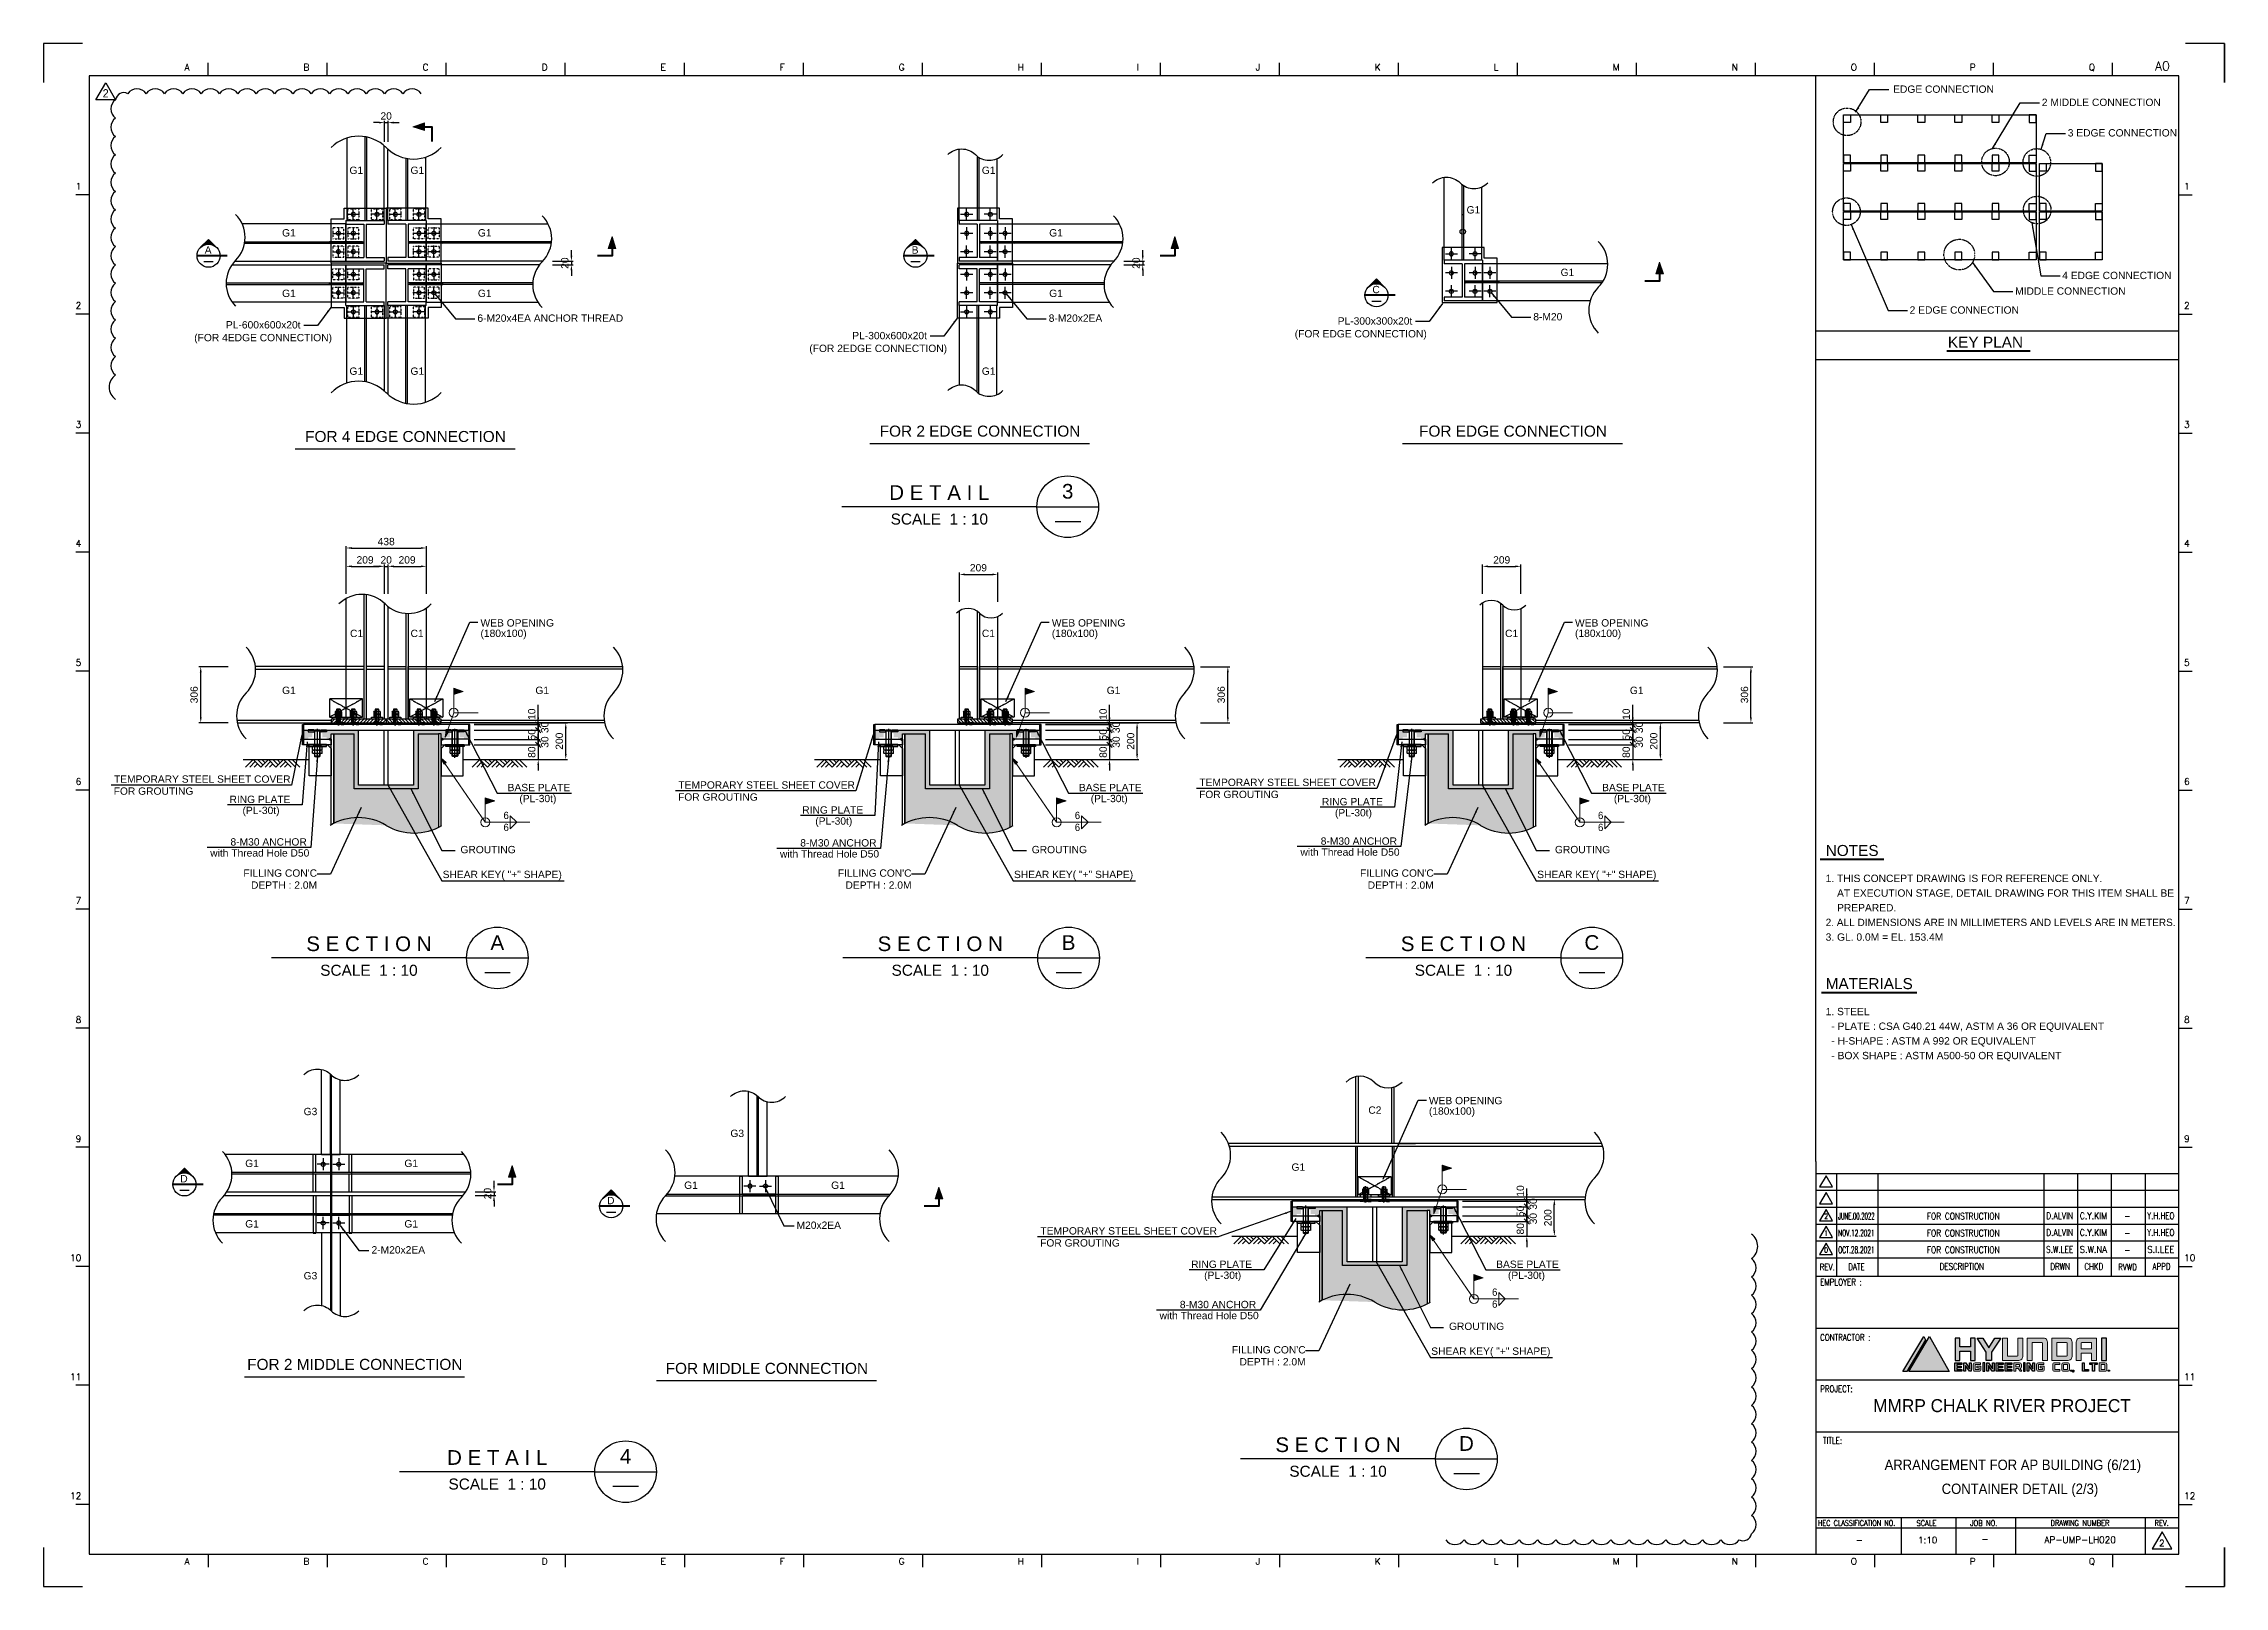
# Model space of a CAD drawing. Header units: millimetres. Extents: x 415966 to 487306, y -108951 to -17325.
# Drawn here: x 440459 to 452349, y -108951 to -100541 of the extents above; entities that cross this region are included whole.
import ezdxf
from ezdxf.enums import TextEntityAlignment as Align

# ---------------------------------------------------------------- set-up
doc = ezdxf.new("R2010")
doc.units = ezdxf.units.MM
doc.header["$LTSCALE"] = 2
for name, pattern in [('CENTER', [2, 1.25, -0.25, 0.25, -0.25]), ('CENTER1', [23.5, 20, -1.25, 1, -1.25]), ('HIDDEN', [0.375, 0.25, -0.125]), ('PHANTOM2', [31.75, 15.875, -3.175, 3.175, -3.175, 3.175, -3.175])]:
    doc.linetypes.add(name, pattern=pattern)
doc.layers.get('Defpoints').update_dxf_attribs({"color": 250})
for name, color, linetype in [('C_BLOCK', 7, 'Continuous'), ('C_CEN', 1, 'CENTER'), ('C_COLUMN-01', 2, 'Continuous'), ('C_GIRDER', 2, 'Continuous'), ('C_HAT', 253, 'Continuous'), ('C_REV', 4, 'Continuous'), ('C_TEXT_01', 2, 'Continuous'), ('CEN', 1, 'CENTER1'), ('CONC', 3, 'Continuous'), ('DIM', 1, 'Continuous'), ('DIM-SCALE', 7, 'Continuous'), ('finish', 1, 'Continuous'), ('Layer 1', 7, 'Continuous'), ('PLATE', 2, 'Continuous'), ('TAN-TIT', 30, 'Continuous'), ('TITLE', 7, 'Continuous'), ('나사산', 1, 'Continuous'), ('중심선', 1, 'CENTER')]:
    doc.layers.add(name, color=color, linetype=linetype)
for name, color, linetype, lineweight in [('C_MARK', 2, 'Continuous', 0), ('Level 1', 7, 'Continuous', 0), ('Level 3', 7, 'Continuous', 0), ('Level 6', 7, 'Continuous', 0), ('Level 7', 7, 'Continuous', 0)]:
    doc.layers.add(name, color=color, linetype=linetype, lineweight=lineweight)
doc.styles.add('Arial', font='arial.ttf')
doc.styles.add('COM', font='COMPLEX', dxfattribs={"height": 5})
doc.styles.add('KIM3', font='ROMAND.shx', dxfattribs={"width": 1.25, "height": 3})
doc.styles.add('KJR', font='arial.ttf', dxfattribs={"width": 0.8})
doc.styles.add('RD', font='sanss___.ttf')
doc.styles.add('RD20', font='ROMAND.SHX', dxfattribs={"width": 0.8, "height": 2})
doc.styles.add('RD6', font='ROMAND.shx', dxfattribs={"width": 0.83, "height": 6})
doc.styles.add('돋움', font='')
doc.styles.get('돋움').set_extended_font_data('Dotum')
doc.dimstyles.new('일반도면_0010', dxfattribs={"dimtxt": 40, "dimasz": 30, "dimexe": 10, "dimexo": 50, "dimgap": 15, "dimtad": 1, "dimdec": 0, "dimzin": 0, "dimdsep": 46, "dimtxsty": 'Arial', "dimcen": -50, "dimclrd": 7, "dimclre": 7, "dimclrt": 2, "dimadec": 8, "dimazin": 0, "dimtfac": 1, "dimtdec": 0, "dimtix": 1, "dimtmove": 2, "dimatfit": 3, "dimfxl": 1, "dimtolj": 1, "dimtzin": 0, "dimarcsym": 0})

msp = doc.modelspace()

# ---------------------------------------------------------------- texts
at = {"width": 0.83}
for s, height, style, p in [('2', 28.3, 'RD20', (450177.9, -106948.3)), ('FOR CONSTRUCTION', 36.052, 'KIM3', (450925.2, -106951.4)), ('FOR CONSTRUCTION', 36.052, 'KIM3', (450925.2, -107043.3)), ('-', 36.1, 'KIM3', (451820.7, -106951.4)), ('0', 28.3, 'RD20', (450177.9, -107132.1)), ('1', 28.3, 'RD20', (450177.9, -107040.2)), ('FOR CONSTRUCTION', 36.052, 'KIM3', (450925.2, -107135.2)), ('-', 36.1, 'KIM3', (451820.7, -107043.3)), ('-', 36.1, 'KIM3', (451820.7, -107043.3)), ('-', 36.1, 'KIM3', (451820.7, -107135.2))]:
    msp.add_text(s, height=height, dxfattribs=dict(at, style=style)).set_placement(p, align=Align.CENTER)
for s, height, style, width, p, p2 in [('JUNE.00.2022', 36.052, 'KIM3', 0.52716, (450243.9, -106951.3), (450442.1, -106951.3)), ('NOV.12.2021', 36.052, 'KIM3', 0.58603, (450243.9, -107043.2), (450442.1, -107043.2)), ('D.ALVIN', 36.05, 'KIM3', 0.744197, (451377.2, -106949.2), (451525.4, -106949.2)), ('D.ALVIN', 36.05, 'KIM3', 0.744197, (451377.2, -107041.1), (451525.4, -107041.1)), ('C.Y.KIM', 36.05, 'KIM3', 0.770775, (451561, -106949.2), (451709.2, -106949.2)), ('C.Y.KIM', 36.05, 'KIM3', 0.770775, (451561, -107041.1), (451709.2, -107041.1)), ('Y.H.HEO', 36.05, 'KIM3', 0.701844, (451928.6, -106949.2), (452076.8, -106949.2)), ('Y.H.HEO', 36.05, 'KIM3', 0.701844, (451928.6, -107041.1), (452076.8, -107041.1)), ('OCT.28.2021', 36.052, 'KIM3', 0.598176, (450243.9, -107135.1), (450442.1, -107135.1)), ('S.W.LEE', 36.05, 'KIM3', 0.71939, (451377.2, -107133), (451525.4, -107133)), ('S.W.NA', 36.05, 'KIM3', 0.799323, (451561, -107133), (451709.2, -107133)), ('S.I.LEE', 36.05, 'KIM3', 0.838125, (451928.6, -107133), (452076.8, -107133)), ('MMRP CHALK RIVER PROJECT', 70.69, 'KJR', 0.9519, (450434.3, -108001.5), (451839.3, -108001.5))]:
    msp.add_text(s, height=height, dxfattribs=dict(style=style, width=width)).set_placement(p, p2, align=Align.FIT)
at = {"style": 'RD', "width": 0.9}
for s, p in [('ARRANGEMENT FOR AP BUILDING (6/21)', (450496.7, -108317.2)), ('CONTAINER DETAIL (2/3)', (450808.1, -108447.8))]:
    msp.add_text(s, height=56.552, dxfattribs=at).set_placement(p)
for s, height, style, p in [('-', 35.3, 'RD20', (450359, -108716.6)), ('1:10', 35.34, 'RD20', (450731.8, -108716.6)), ('-', 35.3, 'RD20', (451044.7, -108711.7)), ('AP-UMP-LH020', 35.345, 'KIM3', (451562.6, -108715.1)), ('2', 35.3, 'RD20', (452008.4, -108732.9))]:
    msp.add_text(s, height=height, dxfattribs=dict(style=style)).set_placement(p, align=Align.CENTER)
at = {"layer": 'C_BLOCK', "color": 2, "linetype": 'Continuous', "lineweight": 30, "style": 'Arial'}
for s, p in [('A', (441356.3, -101666.4)), ('B', (445210.7, -101666.4)), ('C', (447724, -101882)), ('D', (441224.6, -106729.1)), ('D', (443551.4, -106848.2))]:
    msp.add_text(s, height=40, dxfattribs=at).set_placement(p, align=Align.MIDDLE_CENTER)
at = {"layer": 'C_BLOCK', "color": 3, "ltscale": 10, "style": 'Arial'}
for s, p in [('KEY PLAN', (451046.6, -102217)), ('NOTES', (450319.7, -104987.8)), ('MATERIALS', (450412.9, -105713.7))]:
    msp.add_text(s, height=60, dxfattribs=at).set_placement(p, align=Align.BOTTOM_CENTER)
at = {"layer": 'C_MARK', "color": 4, "style": '돋움'}
msp.add_text('2', height=45, dxfattribs=at).set_placement((440797.7, -100812.4), align=Align.MIDDLE_CENTER)
at = {"layer": 'C_TEXT_01', "style": 'Arial'}
for s, p in [('EDGE CONNECTION', (450543.3, -100809.6)), ('2 MIDDLE CONNECTION', (451353.9, -100881.4)), ('3 EDGE CONNECTION', (451495.4, -101047.7)), ('G1', (442126.7, -101251.9)), ('G1', (442459.5, -101251.9)), ('G1', (445574.5, -101251.9)), ('G1', (448217.6, -101467.5)), ('G1', (441759.3, -101592.8)), ('G1', (442827, -101592.8)), ('G1', (445941.9, -101592.8)), ('G1', (448730.1, -101808.4)), ('G1', (441759.3, -101922.6)), ('G1', (442827, -101922.6)), ('G1', (445941.9, -101922.6)), ('MIDDLE CONNECTION', (451208.5, -101910.2)), ('4 EDGE CONNECTION', (451465, -101825.1)), ('8-M20', (448581.3, -102050.3)), ('2 EDGE CONNECTION', (450633.2, -102013.6)), ('(FOR 4EDGE CONNECTION)', (441280.5, -102164)), ('PL-600x600x20t', (441453.3, -102094.3)), ('6-M20x4EA ANCHOR THREAD', (442824.4, -102057.8)), ('PL-300x600x20t', (444868.3, -102153)), ('8-M20x2EA', (445939.3, -102057.8)), ('(FOR EDGE CONNECTION)', (447280.6, -102143)), ('PL-300x300x20t', (447514.8, -102073.3)), ('(FOR 2EDGE CONNECTION)', (444634, -102222.6)), ('G1', (442126.7, -102346.8)), ('G1', (442459.5, -102346.8)), ('G1', (445574.5, -102346.8)), ('WEB OPENING', (442841.3, -103719.1)), ('WEB OPENING', (445956.3, -103719.1)), ('WEB OPENING', (448808.8, -103719.1)), ('C1', (442129.7, -103776.4)), ('C1', (442459.9, -103776.4)), ('(180x100)', (442841.3, -103775.9)), ('C1', (445574.8, -103776.4)), ('(180x100)', (445956.3, -103775.9)), ('C1', (448427.4, -103776.4)), ('(180x100)', (448808.8, -103775.9)), ('G1', (441759.3, -104087)), ('G1', (443140.5, -104087)), ('G1', (446255.5, -104087)), ('G1', (449108, -104087)), ('WEB OPENING', (448012.2, -106323.3)), ('G3', (441876.9, -106382.7)), ('C2', (447681.9, -106375.1)), ('(180x100)', (448012.2, -106380.1)), ('G3', (444203.7, -106501.8)), ('G1', (441558.5, -106665.5)), ('G1', (442426.2, -106665.5)), ('G1', (447263.1, -106685.8)), ('G1', (443951.7, -106784.6)), ('G1', (444753, -106784.6)), ('G1', (441558.5, -106995.2)), ('G1', (442426.2, -106995.2)), ('M20x2EA', (444564.4, -107002.7)), ('2-M20x2EA', (442247, -107136.9)), ('G3', (441876.9, -107278))]:
    msp.add_text(s, height=40, dxfattribs=at).set_placement(p)
for s, p in [('TEMPORARY STEEL SHEET COVER', (441324.3, -104550.5)), ('FOR GROUTING', (441058.6, -104616.1)), ('BASE PLATE', (443159.9, -104596.6)), ('TEMPORARY STEEL SHEET COVER', (444401.4, -104582.8)), ('FOR GROUTING', (444135.7, -104648.4)), ('BASE PLATE', (446274.9, -104596.6)), ('TEMPORARY STEEL SHEET COVER', (447241.9, -104568.5)), ('FOR GROUTING', (446976.2, -104634.1)), ('BASE PLATE', (449127.4, -104596.6)), ('RING PLATE', (441638.9, -104661.3)), ('(PL-30t)', (441644.7, -104721.3)), ('(PL-30t)', (443154.1, -104656.6)), ('RING PLATE', (444761.6, -104719)), ('(PL-30t)', (446269.1, -104656.6)), ('RING PLATE', (447595, -104673.9)), ('(PL-30t)', (447600.8, -104733.9)), ('(PL-30t)', (449121.6, -104656.6)), ('(PL-30t)', (444767.4, -104779)), ('8-M30 ANCHOR', (447630.4, -104888.6)), ('with Thread Hole D50', (441637.8, -104953.1)), ('8-M30 ANCHOR', (441686.1, -104893.1)), ('with Thread Hole D50', (444744.2, -104958.2)), ('8-M30 ANCHOR', (444792.5, -104898.2)), ('with Thread Hole D50', (447582.1, -104948.6)), ('TEMPORARY STEEL SHEET COVER', (446375.4, -107013.4)), ('FOR GROUTING', (446109.7, -107079)), ('RING PLATE', (446882, -107195.4)), ('(PL-30t)', (446887.8, -107255.4)), ('BASE PLATE', (448549.7, -107195.4)), ('(PL-30t)', (448544, -107255.4)), ('with Thread Hole D50', (446814, -107474.9)), ('8-M30 ANCHOR', (446862.3, -107414.9))]:
    msp.add_text(s, height=40, dxfattribs=at).set_placement(p, align=Align.MIDDLE_CENTER)
for s, p in [('GROUTING', (443032.9, -104934.9)), ('GROUTING', (446147.8, -104934.9)), ('GROUTING', (449000.4, -104934.9)), ("FILLING CON'C", (441950.2, -105063)), ('SHEAR KEY( "+" SHAPE)', (443284.8, -105070.4)), ("FILLING CON'C", (445191.4, -105063)), ('SHEAR KEY( "+" SHAPE)', (446399.8, -105070.4)), ("FILLING CON'C", (448038.5, -105063)), ('SHEAR KEY( "+" SHAPE)', (449252.4, -105070.4)), ('DEPTH : 2.0M', (441950.2, -105128.4)), ('DEPTH : 2.0M', (445191.4, -105128.4)), ('DEPTH : 2.0M', (448038.5, -105128.4)), ('GROUTING', (448422.7, -107533.6)), ("FILLING CON'C", (447340.1, -107661.7)), ('DEPTH : 2.0M', (447340.1, -107727.1)), ('SHEAR KEY( "+" SHAPE)', (448674.7, -107669.2))]:
    msp.add_text(s, height=40, dxfattribs=at).set_placement(p, align=Align.MIDDLE_RIGHT)
for s, p in [('1. THIS CONCEPT DRAWING IS FOR REFERENCE ONLY.', (450175.4, -105091.8)), ('    AT EXECUTION STAGE, DETAIL DRAWING FOR THIS ITEM SHALL BE', (450175.4, -105171.8)), ('    PREPARED.', (450175.4, -105251.8)), ('3. GL. 0.0M = EL. 153.4M', (450175.4, -105411.8)), ('1. STEEL', (450175.4, -105817.7)), ('  - PLATE : CSA G40.21 44W, ASTM A 36 OR EQUIVALENT', (450175.4, -105897.7)), ('  - H-SHAPE : ASTM A 992 OR EQUIVALENT', (450175.4, -105977.7)), ('  - BOX SHAPE : ASTM A500-50 OR EQUIVALENT', (450175.4, -106057.7))]:
    msp.add_text(s, height=40, dxfattribs=at).set_placement(p, align=Align.MIDDLE_LEFT)
at = {"layer": 'C_TEXT_01', "style": 'Arial', "width": 0.98}
msp.add_text('2. ALL DIMENSIONS ARE IN MILLIMETERS AND LEVELS ARE IN METERS.', height=40, dxfattribs=at).set_placement((450175.4, -105331.8), align=Align.MIDDLE_LEFT)
at = {"layer": 'Level 1', "color": 2, "linetype": 'Continuous', "lineweight": 13, "style": '돋움'}
for p in [(442966.6, -104768.7), (446081.5, -104768.7), (448934.1, -104768.7), (442966.6, -104833.9), (446081.5, -104833.9), (448934.1, -104833.9), (448356.4, -107367.4), (448356.4, -107432.7)]:
    msp.add_text('6', height=40, dxfattribs=at).set_placement(p)
at = {"layer": 'TITLE', "color": 3, "ltscale": 10, "style": 'Arial'}
for s, height, p in [('FOR 4 EDGE CONNECTION', 60, (442432.1, -102713.1)), ('FOR 2 EDGE CONNECTION', 60, (445564.8, -102683.8)), ('FOR EDGE CONNECTION', 60, (448470.6, -102683.8)), ('D E T A I L', 80, (445342.9, -103028.5)), ('S E C T I O N', 80, (442233, -105488.3)), ('S E C T I O N', 80, (445347.9, -105488.3)), ('S E C T I O N', 80, (448200.5, -105488.3)), ('FOR 2 MIDDLE CONNECTION', 60, (442156, -107771.2)), ('FOR MIDDLE CONNECTION', 60, (444402.6, -107792.9)), ('S E C T I O N', 80, (447516.8, -108219.2)), ('D E T A I L', 80, (442932.3, -108288.9))]:
    msp.add_text(s, height=height, dxfattribs=at).set_placement(p, align=Align.CENTER)
at = {"layer": 'TITLE', "color": 2, "ltscale": 10, "style": 'Arial'}
for s, p in [('3', (446042.9, -102981.8)), ('A', (442932.9, -105441.6)), ('B', (446047.9, -105441.6)), ('C', (448900.5, -105441.6)), ('D', (448216.8, -108172.6)), ('4', (443632.3, -108242.2))]:
    msp.add_text(s, height=80, dxfattribs=at).set_placement(p, align=Align.MIDDLE)
at = {"layer": 'TITLE', "color": 2, "linetype": 'Continuous', "style": 'Arial'}
for p in [(445343, -103103.1), (442233, -105562.9), (445347.9, -105562.9), (448200.5, -105562.9), (447516.8, -108293.9), (442932.3, -108363.5)]:
    msp.add_text('SCALE  1 : 10', height=60, dxfattribs=at).set_placement(p, align=Align.TOP_CENTER)

# ---------------------------------------------------------------- blocks, each defined once
blk = doc.blocks.new('A$C8e619059')
at = {"layer": 'TAN-TIT'}
blk.add_line((-18.4, 55.8), (-18.4, 0), dxfattribs=at)
blk = doc.blocks.new('BORDER')
h = blk.add_hatch(color=256)
h.dxf.hatch_style = 1
h.paths.add_polyline_path([(20566, 2726), (20339, 2342), (20779, 2342)])
h.paths.add_polyline_path([(20522, 2687), (20501, 2726), (20274, 2342), (20318, 2342)])
at = {"layer": 'Layer 1'}
h = blk.add_hatch(color=256, dxfattribs=at)
h.dxf.hatch_style = 1
h.paths.add_polyline_path([(21064, 2708), (21011, 2708), (21011, 2613), (20896, 2613), (20896, 2708), (20843, 2708), (20843, 2463), (20896, 2463), (20896, 2565), (21011, 2565), (21011, 2463), (21064, 2463)])
h.paths.add_polyline_path([(21341, 2708), (21277, 2708), (21212, 2601), (21147, 2708), (21083, 2708), (21183, 2554), (21183, 2463), (21241, 2463), (21241, 2554)])
edge = h.paths.add_edge_path()
edge.add_spline(control_points=[(21464, 2511), (21439, 2511), (21414, 2511), (21414, 2511), (21414, 2511), (21414, 2560), (21414, 2610)], knot_values=[2.5, 2.5, 2.5, 2.5, 3, 3, 3, 3.5, 3.5, 3.5, 3.5], degree=3, periodic=0)
edge.add_spline(control_points=[(21414, 2610), (21414, 2659), (21414, 2708), (21414, 2708), (21414, 2708), (21400, 2708), (21387, 2708)], knot_values=[3.5, 3.5, 3.5, 3.5, 4, 4, 4, 4.5, 4.5, 4.5, 4.5], degree=3, periodic=0)
edge.add_spline(control_points=[(21387, 2708), (21373, 2708), (21360, 2708), (21360, 2708), (21360, 2708), (21360, 2647), (21360, 2586)], knot_values=[4.5, 4.5, 4.5, 4.5, 5, 5, 5, 5.5, 5.5, 5.5, 5.5], degree=3, periodic=0)
edge.add_spline(control_points=[(21360, 2586), (21360, 2525), (21360, 2463), (21360, 2463), (21360, 2463), (21527, 2463), (21527, 2463)], knot_values=[5.5, 5.5, 5.5, 5.5, 6, 6, 6, 7, 7, 7, 7], degree=3, periodic=0)
edge.add_spline(control_points=[(21527, 2463), (21543, 2463), (21558, 2466), (21570, 2477)], knot_values=[7, 7, 7, 7, 8, 8, 8, 8], degree=3, periodic=0)
edge.add_spline(control_points=[(21570, 2477), (21581, 2489), (21581, 2506), (21582, 2515), (21582, 2515), (21582, 2543), (21582, 2576)], knot_values=[8, 8, 8, 8, 9, 9, 9, 9.375023, 9.375023, 9.375023, 9.375023], degree=3, periodic=0)
edge.add_spline(control_points=[(21582, 2576), (21582, 2610), (21582, 2651), (21582, 2678)], knot_values=[9.375023, 9.375023, 9.375023, 9.375023, 9.750015, 9.750015, 9.750015, 9.750015], degree=3, periodic=0)
edge.add_spline(control_points=[(21582, 2678), (21582, 2685), (21582, 2691), (21582, 2696)], knot_values=[9.750015, 9.750015, 9.750015, 9.750015, 9.843763, 9.843763, 9.843763, 9.843763], degree=3, periodic=0)
edge.add_spline(control_points=[(21582, 2696), (21582, 2700), (21582, 2704), (21582, 2706)], knot_values=[9.843763, 9.843763, 9.843763, 9.843763, 9.937511, 9.937511, 9.937511, 9.937511], degree=3, periodic=0)
edge.add_spline(control_points=[(21582, 2706), (21582, 2707), (21582, 2707), (21582, 2707)], knot_values=[9.937511, 9.937511, 9.937511, 9.937511, 9.960948, 9.960948, 9.960948, 9.960948], degree=3, periodic=0)
edge.add_spline(control_points=[(21582, 2708), (21582, 2708), (21582, 2708), (21582, 2708), (21582, 2708), (21582, 2708), (21582, 2708)], knot_values=[9.999766, 9.999766, 9.999766, 9.999766, 10, 10, 10, 10.001231, 10.001231, 10.001231, 10.001231], degree=3, periodic=0)
edge.add_spline(control_points=[(21582, 2708), (21582, 2708), (21582, 2708), (21582, 2708)], knot_values=[10.001231, 10.001231, 10.001231, 10.001231, 10.001963, 10.001963, 10.001963, 10.001963], degree=3, periodic=0)
edge.add_spline(control_points=[(21582, 2708), (21582, 2708), (21582, 2708), (21582, 2708)], knot_values=[10.001963, 10.001963, 10.001963, 10.001963, 10.004893, 10.004893, 10.004893, 10.004893], degree=3, periodic=0)
edge.add_spline(control_points=[(21582, 2708), (21582, 2708), (21582, 2708), (21581, 2708)], knot_values=[10.004893, 10.004893, 10.004893, 10.004893, 10.007822, 10.007822, 10.007822, 10.007822], degree=3, periodic=0)
edge.add_spline(control_points=[(21581, 2708), (21581, 2708), (21581, 2708), (21581, 2708)], knot_values=[10.007822, 10.007822, 10.007822, 10.007822, 10.019541, 10.019541, 10.019541, 10.019541], degree=3, periodic=0)
edge.add_spline(control_points=[(21581, 2708), (21581, 2708), (21581, 2708), (21581, 2708)], knot_values=[10.019541, 10.019541, 10.019541, 10.019541, 10.031259, 10.031259, 10.031259, 10.031259], degree=3, periodic=0)
edge.add_spline(control_points=[(21581, 2708), (21581, 2708), (21581, 2708), (21581, 2708)], knot_values=[10.031259, 10.031259, 10.031259, 10.031259, 10.078133, 10.078133, 10.078133, 10.078133], degree=3, periodic=0)
edge.add_spline(control_points=[(21581, 2708), (21580, 2708), (21580, 2708), (21579, 2708)], knot_values=[10.078133, 10.078133, 10.078133, 10.078133, 10.125008, 10.125008, 10.125008, 10.125008], degree=3, periodic=0)
edge.add_spline(control_points=[(21579, 2708), (21577, 2708), (21573, 2708), (21569, 2708)], knot_values=[10.125008, 10.125008, 10.125008, 10.125008, 10.312504, 10.312504, 10.312504, 10.312504], degree=3, periodic=0)
edge.add_spline(control_points=[(21569, 2708), (21565, 2708), (21560, 2708), (21555, 2708)], knot_values=[10.312504, 10.312504, 10.312504, 10.312504, 10.5, 10.5, 10.5, 10.5], degree=3, periodic=0)
edge.add_spline(control_points=[(21555, 2708), (21550, 2708), (21545, 2708), (21540, 2708)], knot_values=[10.5, 10.5, 10.5, 10.5, 10.687496, 10.687496, 10.687496, 10.687496], degree=3, periodic=0)
edge.add_spline(control_points=[(21540, 2708), (21536, 2708), (21532, 2708), (21530, 2708)], knot_values=[10.687496, 10.687496, 10.687496, 10.687496, 10.874992, 10.874992, 10.874992, 10.874992], degree=3, periodic=0)
edge.add_spline(control_points=[(21530, 2708), (21530, 2708), (21529, 2708), (21529, 2708)], knot_values=[10.874992, 10.874992, 10.874992, 10.874992, 10.921867, 10.921867, 10.921867, 10.921867], degree=3, periodic=0)
edge.add_spline(control_points=[(21528, 2708), (21528, 2708), (21528, 2708), (21528, 2708), (21528, 2708), (21528, 2708), (21528, 2708)], knot_values=[10.999502, 10.999502, 10.999502, 10.999502, 11, 11, 11, 11.0006, 11.0006, 11.0006, 11.0006], degree=3, periodic=0)
edge.add_spline(control_points=[(21528, 2708), (21528, 2708), (21528, 2708), (21528, 2708)], knot_values=[11.0006, 11.0006, 11.0006, 11.0006, 11.000967, 11.000967, 11.000967, 11.000967], degree=3, periodic=0)
edge.add_spline(control_points=[(21528, 2708), (21528, 2708), (21528, 2708), (21528, 2708)], knot_values=[11.000967, 11.000967, 11.000967, 11.000967, 11.002431, 11.002431, 11.002431, 11.002431], degree=3, periodic=0)
edge.add_spline(control_points=[(21528, 2708), (21528, 2708), (21528, 2708), (21528, 2708)], knot_values=[11.002431, 11.002431, 11.002431, 11.002431, 11.003896, 11.003896, 11.003896, 11.003896], degree=3, periodic=0)
edge.add_spline(control_points=[(21528, 2708), (21528, 2708), (21528, 2708), (21528, 2708)], knot_values=[11.003896, 11.003896, 11.003896, 11.003896, 11.009755, 11.009755, 11.009755, 11.009755], degree=3, periodic=0)
edge.add_spline(control_points=[(21528, 2708), (21528, 2708), (21528, 2708), (21528, 2708)], knot_values=[11.009755, 11.009755, 11.009755, 11.009755, 11.015615, 11.015615, 11.015615, 11.015615], degree=3, periodic=0)
edge.add_spline(control_points=[(21528, 2708), (21528, 2708), (21528, 2708), (21528, 2707)], knot_values=[11.015615, 11.015615, 11.015615, 11.015615, 11.039052, 11.039052, 11.039052, 11.039052], degree=3, periodic=0)
edge.add_spline(control_points=[(21528, 2707), (21528, 2706), (21528, 2702), (21528, 2696)], knot_values=[11.039052, 11.039052, 11.039052, 11.039052, 11.156237, 11.156237, 11.156237, 11.156237], degree=3, periodic=0)
edge.add_spline(control_points=[(21528, 2696), (21528, 2692), (21528, 2686), (21528, 2680)], knot_values=[11.156237, 11.156237, 11.156237, 11.156237, 11.249985, 11.249985, 11.249985, 11.249985], degree=3, periodic=0)
edge.add_spline(control_points=[(21528, 2680), (21528, 2654), (21528, 2615), (21528, 2583)], knot_values=[11.249985, 11.249985, 11.249985, 11.249985, 11.624977, 11.624977, 11.624977, 11.624977], degree=3, periodic=0)
edge.add_spline(control_points=[(21528, 2583), (21528, 2551), (21528, 2525), (21528, 2525)], knot_values=[11.624977, 11.624977, 11.624977, 11.624977, 12, 12, 12, 12], degree=3, periodic=0)
edge.add_spline(control_points=[(21528, 2525), (21528, 2522), (21528, 2517), (21526, 2514)], knot_values=[0, 0, 0, 0, 1, 1, 1, 1], degree=3, periodic=0)
edge.add_spline(control_points=[(21526, 2514), (21523, 2511), (21519, 2511), (21514, 2511), (21514, 2511), (21489, 2511), (21464, 2511)], knot_values=[1, 1, 1, 1, 2, 2, 2, 2.5, 2.5, 2.5, 2.5], degree=3, periodic=0)
edge = h.paths.add_edge_path()
edge.add_spline(control_points=[(21851, 2656), (21850, 2666), (21850, 2683), (21839, 2694)], knot_values=[10, 10, 10, 10, 11, 11, 11, 11], degree=3, periodic=0)
edge.add_spline(control_points=[(21839, 2694), (21827, 2706), (21813, 2708), (21797, 2708)], knot_values=[11, 11, 11, 11, 12, 12, 12, 12], degree=3, periodic=0)
edge.add_spline(control_points=[(21797, 2708), (21797, 2708), (21755, 2708), (21713, 2708)], knot_values=[0, 0, 0, 0, 0.5, 0.5, 0.5, 0.5], degree=3, periodic=0)
edge.add_spline(control_points=[(21713, 2708), (21671, 2708), (21629, 2708), (21629, 2708), (21629, 2708), (21629, 2647), (21629, 2586)], knot_values=[0.5, 0.5, 0.5, 0.5, 1, 1, 1, 1.5, 1.5, 1.5, 1.5], degree=3, periodic=0)
edge.add_spline(control_points=[(21629, 2586), (21629, 2525), (21629, 2463), (21629, 2463), (21629, 2463), (21642, 2463), (21656, 2463)], knot_values=[1.5, 1.5, 1.5, 1.5, 2, 2, 2, 2.5, 2.5, 2.5, 2.5], degree=3, periodic=0)
edge.add_spline(control_points=[(21656, 2463), (21669, 2463), (21683, 2463), (21683, 2463), (21683, 2463), (21683, 2513), (21683, 2562)], knot_values=[2.5, 2.5, 2.5, 2.5, 3, 3, 3, 3.5, 3.5, 3.5, 3.5], degree=3, periodic=0)
edge.add_spline(control_points=[(21683, 2562), (21683, 2611), (21683, 2660), (21683, 2660), (21683, 2660), (21783, 2660), (21783, 2660)], knot_values=[3.5, 3.5, 3.5, 3.5, 4, 4, 4, 5, 5, 5, 5], degree=3, periodic=0)
edge.add_spline(control_points=[(21783, 2660), (21788, 2660), (21792, 2660), (21795, 2657)], knot_values=[5, 5, 5, 5, 6, 6, 6, 6], degree=3, periodic=0)
edge.add_spline(control_points=[(21795, 2657), (21797, 2654), (21797, 2649), (21797, 2646), (21797, 2646), (21797, 2601), (21797, 2555)], knot_values=[6, 6, 6, 6, 7, 7, 7, 7.5, 7.5, 7.5, 7.5], degree=3, periodic=0)
edge.add_spline(control_points=[(21797, 2555), (21797, 2509), (21797, 2463), (21797, 2463), (21797, 2463), (21810, 2463), (21824, 2463)], knot_values=[7.5, 7.5, 7.5, 7.5, 8, 8, 8, 8.5, 8.5, 8.5, 8.5], degree=3, periodic=0)
edge.add_spline(control_points=[(21824, 2463), (21837, 2463), (21851, 2463), (21851, 2463), (21851, 2463), (21851, 2656), (21851, 2656)], knot_values=[8.5, 8.5, 8.5, 8.5, 9, 9, 9, 10, 10, 10, 10], degree=3, periodic=0)
edge = h.paths.add_edge_path()
edge.add_spline(control_points=[(22108, 2694), (22097, 2706), (22082, 2708), (22066, 2708), (22066, 2708), (22037, 2708), (22009, 2708)], knot_values=[1, 1, 1, 1, 2, 2, 2, 2.5, 2.5, 2.5, 2.5], degree=3, periodic=0)
edge.add_spline(control_points=[(22009, 2708), (21980, 2708), (21952, 2708), (21952, 2708), (21952, 2708), (21938, 2708), (21925, 2708)], knot_values=[2.5, 2.5, 2.5, 2.5, 3, 3, 3, 3.5, 3.5, 3.5, 3.5], degree=3, periodic=0)
edge.add_spline(control_points=[(21925, 2708), (21912, 2708), (21898, 2708), (21898, 2708), (21898, 2708), (21898, 2647), (21898, 2586)], knot_values=[3.5, 3.5, 3.5, 3.5, 4, 4, 4, 4.5, 4.5, 4.5, 4.5], degree=3, periodic=0)
edge.add_spline(control_points=[(21898, 2586), (21898, 2525), (21898, 2463), (21898, 2463), (21898, 2463), (22066, 2463), (22066, 2463)], knot_values=[4.5, 4.5, 4.5, 4.5, 5, 5, 5, 6, 6, 6, 6], degree=3, periodic=0)
edge.add_spline(control_points=[(22066, 2463), (22082, 2463), (22097, 2466), (22108, 2477)], knot_values=[6, 6, 6, 6, 7, 7, 7, 7], degree=3, periodic=0)
edge.add_spline(control_points=[(22108, 2477), (22119, 2489), (22119, 2506), (22120, 2515), (22120, 2515), (22120, 2551), (22120, 2586)], knot_values=[7, 7, 7, 7, 8, 8, 8, 8.5, 8.5, 8.5, 8.5], degree=3, periodic=0)
edge.add_spline(control_points=[(22120, 2586), (22120, 2621), (22120, 2656), (22120, 2656)], knot_values=[8.5, 8.5, 8.5, 8.5, 9, 9, 9, 9], degree=3, periodic=0)
edge.add_spline(control_points=[(22120, 2656), (22119, 2666), (22119, 2683), (22108, 2694)], knot_values=[0, 0, 0, 0, 1, 1, 1, 1], degree=3, periodic=0)
edge = h.paths.add_edge_path(flags=16)
edge.add_spline(control_points=[(22053, 2660), (22058, 2660), (22062, 2660), (22064, 2657)], knot_values=[5, 5, 5, 5, 6, 6, 6, 6], degree=3, periodic=0)
edge.add_spline(control_points=[(22064, 2657), (22067, 2654), (22066, 2649), (22066, 2646), (22066, 2646), (22066, 2616), (22066, 2586)], knot_values=[6, 6, 6, 6, 7, 7, 7, 7.5, 7.5, 7.5, 7.5], degree=3, periodic=0)
edge.add_spline(control_points=[(22066, 2586), (22066, 2555), (22066, 2525), (22066, 2525)], knot_values=[7.5, 7.5, 7.5, 7.5, 8, 8, 8, 8], degree=3, periodic=0)
edge.add_spline(control_points=[(22066, 2525), (22066, 2522), (22067, 2517), (22064, 2514)], knot_values=[0, 0, 0, 0, 1, 1, 1, 1], degree=3, periodic=0)
edge.add_spline(control_points=[(22064, 2514), (22062, 2511), (22058, 2511), (22053, 2511), (22053, 2511), (22027, 2511), (22002, 2511)], knot_values=[1, 1, 1, 1, 2, 2, 2, 2.5, 2.5, 2.5, 2.5], degree=3, periodic=0)
edge.add_spline(control_points=[(22002, 2511), (21977, 2511), (21952, 2511), (21952, 2511), (21952, 2511), (21952, 2548), (21952, 2586)], knot_values=[2.5, 2.5, 2.5, 2.5, 3, 3, 3, 3.5, 3.5, 3.5, 3.5], degree=3, periodic=0)
edge.add_spline(control_points=[(21952, 2586), (21952, 2623), (21952, 2660), (21952, 2660), (21952, 2660), (22053, 2660), (22053, 2660)], knot_values=[3.5, 3.5, 3.5, 3.5, 4, 4, 4, 5, 5, 5, 5], degree=3, periodic=0)
edge = h.paths.add_edge_path()
edge.add_spline(control_points=[(22385, 2586), (22385, 2647), (22385, 2708), (22385, 2708), (22385, 2708), (22218, 2708), (22218, 2708)], knot_values=[7.5, 7.5, 7.5, 7.5, 8, 8, 8, 9, 9, 9, 9], degree=3, periodic=0)
edge.add_spline(control_points=[(22218, 2708), (22202, 2708), (22187, 2706), (22176, 2694)], knot_values=[9, 9, 9, 9, 10, 10, 10, 10], degree=3, periodic=0)
edge.add_spline(control_points=[(22176, 2694), (22165, 2683), (22164, 2666), (22164, 2656), (22164, 2656), (22164, 2608), (22164, 2560)], knot_values=[0, 0, 0, 0, 1, 1, 1, 1.5, 1.5, 1.5, 1.5], degree=3, periodic=0)
edge.add_spline(control_points=[(22164, 2560), (22164, 2512), (22164, 2463), (22164, 2463), (22164, 2463), (22178, 2463), (22191, 2463)], knot_values=[1.5, 1.5, 1.5, 1.5, 2, 2, 2, 2.5, 2.5, 2.5, 2.5], degree=3, periodic=0)
edge.add_spline(control_points=[(22191, 2463), (22204, 2463), (22218, 2463), (22218, 2463), (22218, 2463), (22218, 2483), (22218, 2502)], knot_values=[2.5, 2.5, 2.5, 2.5, 3, 3, 3, 3.5, 3.5, 3.5, 3.5], degree=3, periodic=0)
edge.add_spline(control_points=[(22218, 2502), (22218, 2522), (22218, 2541), (22218, 2541), (22218, 2541), (22246, 2541), (22275, 2541)], knot_values=[3.5, 3.5, 3.5, 3.5, 4, 4, 4, 4.5, 4.5, 4.5, 4.5], degree=3, periodic=0)
edge.add_spline(control_points=[(22275, 2541), (22303, 2541), (22332, 2541), (22332, 2541), (22332, 2541), (22332, 2522), (22332, 2502)], knot_values=[4.5, 4.5, 4.5, 4.5, 5, 5, 5, 5.5, 5.5, 5.5, 5.5], degree=3, periodic=0)
edge.add_spline(control_points=[(22332, 2502), (22332, 2483), (22332, 2463), (22332, 2463), (22332, 2463), (22345, 2463), (22359, 2463)], knot_values=[5.5, 5.5, 5.5, 5.5, 6, 6, 6, 6.5, 6.5, 6.5, 6.5], degree=3, periodic=0)
edge.add_spline(control_points=[(22359, 2463), (22372, 2463), (22385, 2463), (22385, 2463), (22385, 2463), (22385, 2525), (22385, 2586)], knot_values=[6.5, 6.5, 6.5, 6.5, 7, 7, 7, 7.5, 7.5, 7.5, 7.5], degree=3, periodic=0)
edge = h.paths.add_edge_path(flags=16)
edge.add_spline(control_points=[(22282, 2660), (22307, 2660), (22332, 2660), (22332, 2660), (22332, 2660), (22332, 2643), (22332, 2625)], knot_values=[0.5, 0.5, 0.5, 0.5, 1, 1, 1, 1.5, 1.5, 1.5, 1.5], degree=3, periodic=0)
edge.add_spline(control_points=[(22332, 2625), (22332, 2607), (22332, 2589), (22332, 2589), (22332, 2589), (22303, 2589), (22275, 2589)], knot_values=[1.5, 1.5, 1.5, 1.5, 2, 2, 2, 2.5, 2.5, 2.5, 2.5], degree=3, periodic=0)
edge.add_spline(control_points=[(22275, 2589), (22246, 2589), (22218, 2589), (22218, 2589), (22218, 2589), (22218, 2646), (22218, 2646)], knot_values=[2.5, 2.5, 2.5, 2.5, 3, 3, 3, 4, 4, 4, 4], degree=3, periodic=0)
edge.add_spline(control_points=[(22218, 2646), (22218, 2649), (22217, 2654), (22220, 2657)], knot_values=[4, 4, 4, 4, 5, 5, 5, 5], degree=3, periodic=0)
edge.add_spline(control_points=[(22220, 2657), (22222, 2660), (22226, 2660), (22231, 2660)], knot_values=[5, 5, 5, 5, 6, 6, 6, 6], degree=3, periodic=0)
edge.add_spline(control_points=[(22231, 2660), (22231, 2660), (22256, 2660), (22282, 2660)], knot_values=[0, 0, 0, 0, 0.5, 0.5, 0.5, 0.5], degree=3, periodic=0)
h.paths.add_polyline_path([(22496, 2708), (22439, 2708), (22439, 2463), (22496, 2463)])
h = blk.add_hatch(color=256, dxfattribs=at)
h.dxf.hatch_style = 1
edge = h.paths.add_edge_path()
edge.add_spline(control_points=[(21816, 2395), (21816, 2396), (21816, 2397), (21816, 2398)], knot_values=[15.750015, 15.750015, 15.750015, 15.750015, 15.843763, 15.843763, 15.843763, 15.843763], degree=3, periodic=0)
edge.add_spline(control_points=[(21816, 2398), (21816, 2399), (21816, 2399), (21816, 2400)], knot_values=[15.843763, 15.843763, 15.843763, 15.843763, 15.937511, 15.937511, 15.937511, 15.937511], degree=3, periodic=0)
edge.add_spline(control_points=[(21816, 2400), (21816, 2400), (21816, 2400), (21816, 2400)], knot_values=[15.937511, 15.937511, 15.937511, 15.937511, 15.960948, 15.960948, 15.960948, 15.960948], degree=3, periodic=0)
edge.add_spline(control_points=[(21816, 2400), (21816, 2400), (21816, 2400), (21816, 2400), (21816, 2400), (21816, 2400), (21816, 2400)], knot_values=[15.999766, 15.999766, 15.999766, 15.999766, 16, 16, 16, 16.001231, 16.001231, 16.001231, 16.001231], degree=3, periodic=0)
edge.add_spline(control_points=[(21816, 2400), (21816, 2400), (21816, 2400), (21816, 2400)], knot_values=[16.001231, 16.001231, 16.001231, 16.001231, 16.001963, 16.001963, 16.001963, 16.001963], degree=3, periodic=0)
edge.add_spline(control_points=[(21816, 2400), (21816, 2400), (21816, 2400), (21816, 2400)], knot_values=[16.001963, 16.001963, 16.001963, 16.001963, 16.004893, 16.004893, 16.004893, 16.004893], degree=3, periodic=0)
edge.add_spline(control_points=[(21816, 2400), (21816, 2400), (21816, 2400), (21816, 2400)], knot_values=[16.004893, 16.004893, 16.004893, 16.004893, 16.007822, 16.007822, 16.007822, 16.007822], degree=3, periodic=0)
edge.add_spline(control_points=[(21816, 2400), (21816, 2400), (21816, 2400), (21816, 2400)], knot_values=[16.007822, 16.007822, 16.007822, 16.007822, 16.019541, 16.019541, 16.019541, 16.019541], degree=3, periodic=0)
edge.add_spline(control_points=[(21816, 2400), (21816, 2400), (21816, 2400), (21816, 2400)], knot_values=[16.019541, 16.019541, 16.019541, 16.019541, 16.031259, 16.031259, 16.031259, 16.031259], degree=3, periodic=0)
edge.add_spline(control_points=[(21816, 2400), (21816, 2400), (21815, 2400), (21815, 2400)], knot_values=[16.031259, 16.031259, 16.031259, 16.031259, 16.078133, 16.078133, 16.078133, 16.078133], degree=3, periodic=0)
edge.add_spline(control_points=[(21815, 2400), (21815, 2400), (21814, 2400), (21814, 2400)], knot_values=[16.078133, 16.078133, 16.078133, 16.078133, 16.125007, 16.125007, 16.125007, 16.125007], degree=3, periodic=0)
edge.add_spline(control_points=[(21814, 2400), (21812, 2400), (21809, 2400), (21806, 2400)], knot_values=[16.125007, 16.125007, 16.125007, 16.125007, 16.312504, 16.312504, 16.312504, 16.312504], degree=3, periodic=0)
edge.add_spline(control_points=[(21806, 2400), (21802, 2400), (21798, 2400), (21794, 2400)], knot_values=[16.312504, 16.312504, 16.312504, 16.312504, 16.5, 16.5, 16.5, 16.5], degree=3, periodic=0)
edge.add_spline(control_points=[(21794, 2400), (21790, 2400), (21786, 2400), (21783, 2400)], knot_values=[16.5, 16.5, 16.5, 16.5, 16.687496, 16.687496, 16.687496, 16.687496], degree=3, periodic=0)
edge.add_spline(control_points=[(21783, 2400), (21779, 2400), (21776, 2400), (21775, 2400)], knot_values=[16.687496, 16.687496, 16.687496, 16.687496, 16.874993, 16.874993, 16.874993, 16.874993], degree=3, periodic=0)
edge.add_spline(control_points=[(21775, 2400), (21774, 2400), (21774, 2400), (21773, 2400)], knot_values=[16.874993, 16.874993, 16.874993, 16.874993, 16.921867, 16.921867, 16.921867, 16.921867], degree=3, periodic=0)
edge.add_spline(control_points=[(21773, 2400), (21773, 2400), (21773, 2400), (21773, 2400)], knot_values=[16.921867, 16.921867, 16.921867, 16.921867, 16.968741, 16.968741, 16.968741, 16.968741], degree=3, periodic=0)
edge.add_spline(control_points=[(21773, 2400), (21773, 2400), (21773, 2400), (21773, 2400), (21773, 2400), (21773, 2400), (21773, 2400)], knot_values=[16.999502, 16.999502, 16.999502, 16.999502, 17, 17, 17, 17.000967, 17.000967, 17.000967, 17.000967], degree=3, periodic=0)
edge.add_spline(control_points=[(21773, 2400), (21773, 2400), (21773, 2400), (21773, 2400)], knot_values=[17.000967, 17.000967, 17.000967, 17.000967, 17.002431, 17.002431, 17.002431, 17.002431], degree=3, periodic=0)
edge.add_spline(control_points=[(21773, 2400), (21773, 2400), (21773, 2400), (21773, 2400)], knot_values=[17.002431, 17.002431, 17.002431, 17.002431, 17.003896, 17.003896, 17.003896, 17.003896], degree=3, periodic=0)
edge.add_spline(control_points=[(21773, 2400), (21773, 2400), (21773, 2400), (21773, 2400)], knot_values=[17.003896, 17.003896, 17.003896, 17.003896, 17.009755, 17.009755, 17.009755, 17.009755], degree=3, periodic=0)
edge.add_spline(control_points=[(21773, 2400), (21773, 2400), (21773, 2400), (21773, 2400)], knot_values=[17.009755, 17.009755, 17.009755, 17.009755, 17.015615, 17.015615, 17.015615, 17.015615], degree=3, periodic=0)
edge.add_spline(control_points=[(21773, 2400), (21773, 2400), (21773, 2400), (21773, 2400)], knot_values=[17.015615, 17.015615, 17.015615, 17.015615, 17.039052, 17.039052, 17.039052, 17.039052], degree=3, periodic=0)
edge.add_spline(control_points=[(21773, 2400), (21773, 2400), (21773, 2400), (21773, 2400)], knot_values=[17.039052, 17.039052, 17.039052, 17.039052, 17.062489, 17.062489, 17.062489, 17.062489], degree=3, periodic=0)
edge.add_spline(control_points=[(21773, 2400), (21773, 2400), (21773, 2399), (21773, 2399)], knot_values=[17.062489, 17.062489, 17.062489, 17.062489, 17.156237, 17.156237, 17.156237, 17.156237], degree=3, periodic=0)
edge.add_spline(control_points=[(21773, 2399), (21773, 2399), (21773, 2398), (21773, 2397)], knot_values=[17.156237, 17.156237, 17.156237, 17.156237, 17.249985, 17.249985, 17.249985, 17.249985], degree=3, periodic=0)
edge.add_spline(control_points=[(21773, 2397), (21773, 2395), (21773, 2391), (21773, 2388)], knot_values=[17.249985, 17.249985, 17.249985, 17.249985, 17.624977, 17.624977, 17.624977, 17.624977], degree=3, periodic=0)
edge.add_spline(control_points=[(21773, 2388), (21773, 2385), (21773, 2383), (21773, 2383), (21773, 2383), (21779, 2383), (21785, 2383)], knot_values=[17.624977, 17.624977, 17.624977, 17.624977, 18, 18, 18, 18.5, 18.5, 18.5, 18.5], degree=3, periodic=0)
edge.add_spline(control_points=[(21785, 2383), (21791, 2383), (21797, 2383), (21797, 2383), (21797, 2383), (21797, 2369), (21797, 2369)], knot_values=[0.5, 0.5, 0.5, 0.5, 1, 1, 1, 2, 2, 2, 2], degree=3, periodic=0)
edge.add_spline(control_points=[(21797, 2369), (21797, 2365), (21795, 2363), (21791, 2363), (21791, 2363), (21758, 2363), (21758, 2363)], knot_values=[2, 2, 2, 2, 3, 3, 3, 4, 4, 4, 4], degree=3, periodic=0)
edge.add_spline(control_points=[(21758, 2363), (21755, 2363), (21753, 2365), (21753, 2369), (21753, 2369), (21753, 2414), (21753, 2414)], knot_values=[4, 4, 4, 4, 5, 5, 5, 6, 6, 6, 6], degree=3, periodic=0)
edge.add_spline(control_points=[(21753, 2414), (21753, 2418), (21755, 2419), (21758, 2419), (21758, 2419), (21772, 2419), (21785, 2419)], knot_values=[6, 6, 6, 6, 7, 7, 7, 7.5, 7.5, 7.5, 7.5], degree=3, periodic=0)
edge.add_spline(control_points=[(21785, 2419), (21799, 2419), (21812, 2419), (21812, 2419), (21812, 2419), (21812, 2424), (21812, 2428)], knot_values=[7.5, 7.5, 7.5, 7.5, 8, 8, 8, 8.5, 8.5, 8.5, 8.5], degree=3, periodic=0)
edge.add_spline(control_points=[(21812, 2428), (21812, 2433), (21812, 2437), (21812, 2437), (21812, 2437), (21753, 2437), (21753, 2437)], knot_values=[8.5, 8.5, 8.5, 8.5, 9, 9, 9, 10, 10, 10, 10], degree=3, periodic=0)
edge.add_spline(control_points=[(21753, 2437), (21739, 2437), (21733, 2431), (21733, 2417), (21733, 2417), (21733, 2366), (21733, 2366)], knot_values=[10, 10, 10, 10, 11, 11, 11, 12, 12, 12, 12], degree=3, periodic=0)
edge.add_spline(control_points=[(21733, 2366), (21733, 2352), (21739, 2345), (21753, 2345), (21753, 2345), (21796, 2345), (21796, 2345)], knot_values=[12, 12, 12, 12, 13, 13, 13, 14, 14, 14, 14], degree=3, periodic=0)
edge.add_spline(control_points=[(21796, 2345), (21809, 2345), (21816, 2352), (21816, 2366), (21816, 2366), (21816, 2371), (21816, 2377)], knot_values=[14, 14, 14, 14, 15, 15, 15, 15.375023, 15.375023, 15.375023, 15.375023], degree=3, periodic=0)
edge.add_spline(control_points=[(21816, 2377), (21816, 2383), (21816, 2390), (21816, 2395)], knot_values=[15.375023, 15.375023, 15.375023, 15.375023, 15.750015, 15.750015, 15.750015, 15.750015], degree=3, periodic=0)
edge = h.paths.add_edge_path()
edge.add_spline(control_points=[(21984, 2428), (21984, 2433), (21984, 2437), (21984, 2437), (21984, 2437), (21930, 2437), (21930, 2437)], knot_values=[9.5, 9.5, 9.5, 9.5, 10, 10, 10, 11, 11, 11, 11], degree=3, periodic=0)
edge.add_spline(control_points=[(21930, 2437), (21916, 2437), (21909, 2431), (21909, 2417)], knot_values=[11, 11, 11, 11, 12, 12, 12, 12], degree=3, periodic=0)
edge.add_spline(control_points=[(21909, 2417), (21909, 2417), (21909, 2366), (21909, 2366)], knot_values=[0, 0, 0, 0, 1, 1, 1, 1], degree=3, periodic=0)
edge.add_spline(control_points=[(21909, 2366), (21909, 2352), (21916, 2345), (21930, 2345), (21930, 2345), (21943, 2345), (21957, 2345)], knot_values=[1, 1, 1, 1, 2, 2, 2, 2.5, 2.5, 2.5, 2.5], degree=3, periodic=0)
edge.add_spline(control_points=[(21957, 2345), (21971, 2345), (21984, 2345), (21984, 2345), (21984, 2345), (21984, 2350), (21984, 2354)], knot_values=[2.5, 2.5, 2.5, 2.5, 3, 3, 3, 3.5, 3.5, 3.5, 3.5], degree=3, periodic=0)
edge.add_spline(control_points=[(21984, 2354), (21984, 2359), (21984, 2363), (21984, 2363), (21984, 2363), (21935, 2363), (21935, 2363)], knot_values=[3.5, 3.5, 3.5, 3.5, 4, 4, 4, 5, 5, 5, 5], degree=3, periodic=0)
edge.add_spline(control_points=[(21935, 2363), (21931, 2363), (21930, 2365), (21930, 2369), (21930, 2369), (21930, 2414), (21930, 2414)], knot_values=[5, 5, 5, 5, 6, 6, 6, 7, 7, 7, 7], degree=3, periodic=0)
edge.add_spline(control_points=[(21930, 2414), (21930, 2418), (21931, 2419), (21935, 2419), (21935, 2419), (21947, 2419), (21960, 2419)], knot_values=[7, 7, 7, 7, 8, 8, 8, 8.5, 8.5, 8.5, 8.5], degree=3, periodic=0)
edge.add_spline(control_points=[(21960, 2419), (21972, 2419), (21984, 2419), (21984, 2419), (21984, 2419), (21984, 2424), (21984, 2428)], knot_values=[8.5, 8.5, 8.5, 8.5, 9, 9, 9, 9.5, 9.5, 9.5, 9.5], degree=3, periodic=0)
edge = h.paths.add_edge_path()
edge.add_spline(control_points=[(22090, 2417), (22090, 2431), (22083, 2437), (22069, 2437)], knot_values=[7, 7, 7, 7, 8, 8, 8, 8], degree=3, periodic=0)
edge.add_spline(control_points=[(22069, 2437), (22069, 2437), (22026, 2437), (22026, 2437)], knot_values=[0, 0, 0, 0, 1, 1, 1, 1], degree=3, periodic=0)
edge.add_spline(control_points=[(22026, 2437), (22012, 2437), (22006, 2431), (22006, 2417), (22006, 2417), (22006, 2366), (22006, 2366)], knot_values=[1, 1, 1, 1, 2, 2, 2, 3, 3, 3, 3], degree=3, periodic=0)
edge.add_spline(control_points=[(22006, 2366), (22006, 2352), (22012, 2345), (22026, 2345), (22026, 2345), (22069, 2345), (22069, 2345)], knot_values=[3, 3, 3, 3, 4, 4, 4, 5, 5, 5, 5], degree=3, periodic=0)
edge.add_spline(control_points=[(22069, 2345), (22083, 2345), (22090, 2352), (22090, 2366), (22090, 2366), (22090, 2417), (22090, 2417)], knot_values=[5, 5, 5, 5, 6, 6, 6, 7, 7, 7, 7], degree=3, periodic=0)
edge = h.paths.add_edge_path(flags=16)
edge.add_spline(control_points=[(22026, 2414), (22026, 2418), (22028, 2419), (22031, 2419), (22031, 2419), (22064, 2419), (22064, 2419)], knot_values=[4, 4, 4, 4, 5, 5, 5, 6, 6, 6, 6], degree=3, periodic=0)
edge.add_spline(control_points=[(22064, 2419), (22068, 2419), (22070, 2418), (22070, 2414), (22070, 2414), (22070, 2403), (22070, 2391)], knot_values=[6, 6, 6, 6, 7, 7, 7, 7.5, 7.5, 7.5, 7.5], degree=3, periodic=0)
edge.add_spline(control_points=[(22070, 2391), (22070, 2380), (22070, 2369), (22070, 2369)], knot_values=[7.5, 7.5, 7.5, 7.5, 8, 8, 8, 8], degree=3, periodic=0)
edge.add_spline(control_points=[(22070, 2369), (22070, 2365), (22068, 2363), (22064, 2363), (22064, 2363), (22031, 2363), (22031, 2363)], knot_values=[0, 0, 0, 0, 1, 1, 1, 2, 2, 2, 2], degree=3, periodic=0)
edge.add_spline(control_points=[(22031, 2363), (22028, 2363), (22026, 2365), (22026, 2369), (22026, 2369), (22026, 2414), (22026, 2414)], knot_values=[2, 2, 2, 2, 3, 3, 3, 4, 4, 4, 4], degree=3, periodic=0)
h.paths.add_polyline_path([(22115, 2357), (22101, 2357), (22101, 2345), (22115, 2345)])
h.paths.add_polyline_path([(22139, 2357), (22124, 2357), (22124, 2345), (22130, 2345), (22124, 2336), (22131, 2336), (22139, 2346)])
h.paths.add_polyline_path([(22300, 2364), (22252, 2364), (22252, 2437), (22232, 2437), (22232, 2345), (22300, 2345)])
h.paths.add_polyline_path([(22394, 2437), (22311, 2437), (22311, 2419), (22343, 2419), (22343, 2345), (22363, 2345), (22363, 2419), (22394, 2419)])
edge = h.paths.add_edge_path()
edge.add_spline(control_points=[(22498, 2418), (22498, 2431), (22491, 2437), (22477, 2437)], knot_values=[5, 5, 5, 5, 6, 6, 6, 6], degree=3, periodic=0)
edge.add_spline(control_points=[(22477, 2437), (22477, 2437), (22462, 2437), (22446, 2437)], knot_values=[0, 0, 0, 0, 0.5, 0.5, 0.5, 0.5], degree=3, periodic=0)
edge.add_spline(control_points=[(22446, 2437), (22431, 2437), (22416, 2437), (22416, 2437), (22416, 2437), (22416, 2414), (22416, 2391)], knot_values=[0.5, 0.5, 0.5, 0.5, 1, 1, 1, 1.5, 1.5, 1.5, 1.5], degree=3, periodic=0)
edge.add_spline(control_points=[(22416, 2391), (22416, 2368), (22416, 2345), (22416, 2345), (22416, 2345), (22477, 2345), (22477, 2345)], knot_values=[1.5, 1.5, 1.5, 1.5, 2, 2, 2, 3, 3, 3, 3], degree=3, periodic=0)
edge.add_spline(control_points=[(22477, 2345), (22491, 2345), (22498, 2352), (22498, 2365), (22498, 2365), (22498, 2418), (22498, 2418)], knot_values=[3, 3, 3, 3, 4, 4, 4, 5, 5, 5, 5], degree=3, periodic=0)
edge = h.paths.add_edge_path(flags=16)
edge.add_spline(control_points=[(22436, 2391), (22436, 2405), (22436, 2419), (22436, 2419), (22436, 2419), (22472, 2419), (22472, 2419)], knot_values=[2.5, 2.5, 2.5, 2.5, 3, 3, 3, 4, 4, 4, 4], degree=3, periodic=0)
edge.add_spline(control_points=[(22472, 2419), (22476, 2419), (22478, 2418), (22478, 2414), (22478, 2414), (22478, 2403), (22478, 2391)], knot_values=[4, 4, 4, 4, 5, 5, 5, 5.5, 5.5, 5.5, 5.5], degree=3, periodic=0)
edge.add_spline(control_points=[(22478, 2391), (22478, 2380), (22478, 2369), (22478, 2369)], knot_values=[5.5, 5.5, 5.5, 5.5, 6, 6, 6, 6], degree=3, periodic=0)
edge.add_spline(control_points=[(22478, 2369), (22478, 2365), (22476, 2363), (22472, 2363), (22472, 2363), (22463, 2363), (22454, 2363)], knot_values=[0, 0, 0, 0, 1, 1, 1, 1.5, 1.5, 1.5, 1.5], degree=3, periodic=0)
edge.add_spline(control_points=[(22454, 2363), (22445, 2363), (22436, 2363), (22436, 2363), (22436, 2363), (22436, 2377), (22436, 2391)], knot_values=[1.5, 1.5, 1.5, 1.5, 2, 2, 2, 2.5, 2.5, 2.5, 2.5], degree=3, periodic=0)
h.paths.add_polyline_path([(22526, 2357), (22512, 2357), (22512, 2345), (22526, 2345)])
h.paths.add_polyline_path([(21711, 2437), (21692, 2437), (21692, 2373), (21650, 2437), (21630, 2437), (21630, 2346), (21649, 2346), (21649, 2408), (21691, 2346), (21711, 2346)])
h.paths.add_polyline_path([(21608, 2437), (21588, 2437), (21588, 2345), (21608, 2345)])
edge = h.paths.add_edge_path()
edge.add_spline(control_points=[(21554, 2375), (21562, 2378), (21566, 2384), (21566, 2395)], knot_values=[10, 10, 10, 10, 11, 11, 11, 11], degree=3, periodic=0)
edge.add_spline(control_points=[(21566, 2395), (21566, 2395), (21566, 2417), (21566, 2417)], knot_values=[0, 0, 0, 0, 1, 1, 1, 1], degree=3, periodic=0)
edge.add_spline(control_points=[(21566, 2417), (21566, 2431), (21559, 2437), (21546, 2437), (21546, 2437), (21531, 2437), (21515, 2437)], knot_values=[1, 1, 1, 1, 2, 2, 2, 2.5, 2.5, 2.5, 2.5], degree=3, periodic=0)
edge.add_spline(control_points=[(21515, 2437), (21500, 2437), (21485, 2437), (21485, 2437), (21485, 2437), (21485, 2414), (21485, 2391)], knot_values=[2.5, 2.5, 2.5, 2.5, 3, 3, 3, 3.5, 3.5, 3.5, 3.5], degree=3, periodic=0)
edge.add_spline(control_points=[(21485, 2391), (21485, 2368), (21485, 2345), (21485, 2345), (21485, 2345), (21490, 2345), (21496, 2345)], knot_values=[3.5, 3.5, 3.5, 3.5, 4, 4, 4, 4.5, 4.5, 4.5, 4.5], degree=3, periodic=0)
edge.add_spline(control_points=[(21496, 2345), (21501, 2345), (21506, 2345), (21506, 2345), (21506, 2345), (21506, 2353), (21506, 2360)], knot_values=[4.5, 4.5, 4.5, 4.5, 5, 5, 5, 5.5, 5.5, 5.5, 5.5], degree=3, periodic=0)
edge.add_spline(control_points=[(21506, 2360), (21506, 2367), (21506, 2374), (21506, 2374), (21506, 2374), (21513, 2374), (21520, 2374)], knot_values=[5.5, 5.5, 5.5, 5.5, 6, 6, 6, 6.5, 6.5, 6.5, 6.5], degree=3, periodic=0)
edge.add_spline(control_points=[(21520, 2374), (21527, 2374), (21533, 2374), (21533, 2374), (21533, 2374), (21538, 2367), (21543, 2360)], knot_values=[6.5, 6.5, 6.5, 6.5, 7, 7, 7, 7.5, 7.5, 7.5, 7.5], degree=3, periodic=0)
edge.add_spline(control_points=[(21543, 2360), (21547, 2353), (21552, 2345), (21552, 2345), (21552, 2345), (21557, 2345), (21562, 2345)], knot_values=[7.5, 7.5, 7.5, 7.5, 8, 8, 8, 8.5, 8.5, 8.5, 8.5], degree=3, periodic=0)
edge.add_spline(control_points=[(21562, 2345), (21567, 2345), (21573, 2345), (21573, 2345), (21573, 2345), (21554, 2375), (21554, 2375)], knot_values=[8.5, 8.5, 8.5, 8.5, 9, 9, 9, 10, 10, 10, 10], degree=3, periodic=0)
edge = h.paths.add_edge_path(flags=16)
edge.add_spline(control_points=[(21523, 2392), (21521, 2392), (21519, 2392), (21517, 2392)], knot_values=[4.50001, 4.50001, 4.50001, 4.50001, 4.625007, 4.625007, 4.625007, 4.625007], degree=3, periodic=0)
edge.add_spline(control_points=[(21517, 2392), (21515, 2392), (21513, 2392), (21511, 2392)], knot_values=[4.625007, 4.625007, 4.625007, 4.625007, 4.750005, 4.750005, 4.750005, 4.750005], degree=3, periodic=0)
edge.add_spline(control_points=[(21511, 2392), (21510, 2392), (21510, 2392), (21509, 2392)], knot_values=[4.750005, 4.750005, 4.750005, 4.750005, 4.812504, 4.812504, 4.812504, 4.812504], degree=3, periodic=0)
edge.add_spline(control_points=[(21509, 2392), (21508, 2392), (21508, 2392), (21507, 2392)], knot_values=[4.812504, 4.812504, 4.812504, 4.812504, 4.875002, 4.875002, 4.875002, 4.875002], degree=3, periodic=0)
edge.add_spline(control_points=[(21507, 2392), (21507, 2392), (21507, 2392), (21507, 2392)], knot_values=[4.875002, 4.875002, 4.875002, 4.875002, 4.906252, 4.906252, 4.906252, 4.906252], degree=3, periodic=0)
edge.add_spline(control_points=[(21507, 2392), (21506, 2392), (21506, 2392), (21506, 2392)], knot_values=[4.906252, 4.906252, 4.906252, 4.906252, 4.937501, 4.937501, 4.937501, 4.937501], degree=3, periodic=0)
edge.add_spline(control_points=[(21506, 2392), (21506, 2392), (21506, 2392), (21506, 2392)], knot_values=[4.937501, 4.937501, 4.937501, 4.937501, 4.953126, 4.953126, 4.953126, 4.953126], degree=3, periodic=0)
edge.add_spline(control_points=[(21506, 2392), (21506, 2392), (21506, 2392), (21506, 2392)], knot_values=[4.953126, 4.953126, 4.953126, 4.953126, 4.968751, 4.968751, 4.968751, 4.968751], degree=3, periodic=0)
edge.add_spline(control_points=[(21506, 2392), (21506, 2392), (21506, 2392), (21506, 2392)], knot_values=[4.968751, 4.968751, 4.968751, 4.968751, 4.976563, 4.976563, 4.976563, 4.976563], degree=3, periodic=0)
edge.add_spline(control_points=[(21506, 2392), (21506, 2392), (21506, 2392), (21506, 2392)], knot_values=[4.976563, 4.976563, 4.976563, 4.976563, 4.984375, 4.984375, 4.984375, 4.984375], degree=3, periodic=0)
edge.add_spline(control_points=[(21506, 2392), (21506, 2392), (21506, 2392), (21506, 2392)], knot_values=[4.984375, 4.984375, 4.984375, 4.984375, 4.988281, 4.988281, 4.988281, 4.988281], degree=3, periodic=0)
edge.add_spline(control_points=[(21506, 2392), (21506, 2392), (21506, 2392), (21506, 2392)], knot_values=[4.988281, 4.988281, 4.988281, 4.988281, 4.992188, 4.992188, 4.992188, 4.992188], degree=3, periodic=0)
edge.add_spline(control_points=[(21506, 2392), (21506, 2392), (21506, 2392), (21506, 2392)], knot_values=[4.992188, 4.992188, 4.992188, 4.992188, 4.994141, 4.994141, 4.994141, 4.994141], degree=3, periodic=0)
edge.add_spline(control_points=[(21506, 2392), (21506, 2392), (21506, 2392), (21506, 2392)], knot_values=[4.994141, 4.994141, 4.994141, 4.994141, 4.996094, 4.996094, 4.996094, 4.996094], degree=3, periodic=0)
edge.add_spline(control_points=[(21506, 2392), (21506, 2392), (21506, 2392), (21506, 2392)], knot_values=[4.996094, 4.996094, 4.996094, 4.996094, 4.99707, 4.99707, 4.99707, 4.99707], degree=3, periodic=0)
edge.add_spline(control_points=[(21506, 2392), (21506, 2392), (21506, 2392), (21506, 2392)], knot_values=[4.99707, 4.99707, 4.99707, 4.99707, 4.998047, 4.998047, 4.998047, 4.998047], degree=3, periodic=0)
edge.add_spline(control_points=[(21506, 2392), (21506, 2392), (21506, 2392), (21506, 2392)], knot_values=[4.998047, 4.998047, 4.998047, 4.998047, 4.998535, 4.998535, 4.998535, 4.998535], degree=3, periodic=0)
edge.add_spline(control_points=[(21506, 2392), (21506, 2392), (21506, 2392), (21506, 2392)], knot_values=[4.998535, 4.998535, 4.998535, 4.998535, 4.999023, 4.999023, 4.999023, 4.999023], degree=3, periodic=0)
edge.add_spline(control_points=[(21506, 2392), (21506, 2392), (21506, 2392), (21506, 2392)], knot_values=[4.999023, 4.999023, 4.999023, 4.999023, 4.999268, 4.999268, 4.999268, 4.999268], degree=3, periodic=0)
edge.add_spline(control_points=[(21506, 2392), (21506, 2392), (21506, 2392), (21506, 2392)], knot_values=[4.999268, 4.999268, 4.999268, 4.999268, 4.999512, 4.999512, 4.999512, 4.999512], degree=3, periodic=0)
edge.add_spline(control_points=[(21506, 2392), (21506, 2392), (21506, 2392), (21506, 2392), (21506, 2392), (21506, 2399), (21506, 2406)], knot_values=[4.999512, 4.999512, 4.999512, 4.999512, 5, 5, 5, 5.49999, 5.49999, 5.49999, 5.49999], degree=3, periodic=0)
edge.add_spline(control_points=[(21506, 2406), (21506, 2412), (21506, 2419), (21506, 2419), (21506, 2419), (21541, 2419), (21541, 2419)], knot_values=[5.49999, 5.49999, 5.49999, 5.49999, 6, 6, 6, 7, 7, 7, 7], degree=3, periodic=0)
edge.add_spline(control_points=[(21541, 2419), (21544, 2419), (21546, 2418), (21546, 2414), (21546, 2414), (21546, 2397), (21546, 2397)], knot_values=[1, 1, 1, 1, 2, 2, 2, 3, 3, 3, 3], degree=3, periodic=0)
edge.add_spline(control_points=[(21546, 2397), (21546, 2393), (21544, 2392), (21541, 2392), (21541, 2392), (21538, 2392), (21535, 2392)], knot_values=[3, 3, 3, 3, 4, 4, 4, 4.250015, 4.250015, 4.250015, 4.250015], degree=3, periodic=0)
edge.add_spline(control_points=[(21535, 2392), (21532, 2392), (21528, 2392), (21523, 2392)], knot_values=[4.250015, 4.250015, 4.250015, 4.250015, 4.50001, 4.50001, 4.50001, 4.50001], degree=3, periodic=0)
h.paths.add_polyline_path([(21457, 2400), (21408, 2400), (21408, 2420), (21464, 2420), (21464, 2437), (21388, 2437), (21388, 2346), (21464, 2346), (21464, 2363), (21408, 2363), (21408, 2383), (21457, 2383)])
h.paths.add_polyline_path([(21360, 2400), (21311, 2400), (21311, 2420), (21367, 2420), (21367, 2437), (21291, 2437), (21291, 2346), (21367, 2346), (21367, 2363), (21311, 2363), (21311, 2383), (21360, 2383)])
h.paths.add_polyline_path([(21270, 2437), (21250, 2437), (21250, 2373), (21209, 2437), (21188, 2437), (21188, 2345), (21207, 2345), (21207, 2408), (21249, 2345), (21270, 2345)])
h.paths.add_polyline_path([(21167, 2437), (21146, 2437), (21146, 2345), (21167, 2345)])
edge = h.paths.add_edge_path()
edge.add_spline(control_points=[(21125, 2395), (21125, 2396), (21125, 2397), (21125, 2398)], knot_values=[15.750015, 15.750015, 15.750015, 15.750015, 15.843763, 15.843763, 15.843763, 15.843763], degree=3, periodic=0)
edge.add_spline(control_points=[(21125, 2398), (21125, 2399), (21125, 2399), (21125, 2400)], knot_values=[15.843763, 15.843763, 15.843763, 15.843763, 15.937511, 15.937511, 15.937511, 15.937511], degree=3, periodic=0)
edge.add_spline(control_points=[(21125, 2400), (21125, 2400), (21125, 2400), (21125, 2400), (21125, 2400), (21125, 2400), (21125, 2400)], knot_values=[15.999766, 15.999766, 15.999766, 15.999766, 16, 16, 16, 16.001231, 16.001231, 16.001231, 16.001231], degree=3, periodic=0)
edge.add_spline(control_points=[(21125, 2400), (21125, 2400), (21125, 2400), (21125, 2400)], knot_values=[16.001231, 16.001231, 16.001231, 16.001231, 16.001963, 16.001963, 16.001963, 16.001963], degree=3, periodic=0)
edge.add_spline(control_points=[(21125, 2400), (21125, 2400), (21125, 2400), (21125, 2400)], knot_values=[16.001963, 16.001963, 16.001963, 16.001963, 16.004893, 16.004893, 16.004893, 16.004893], degree=3, periodic=0)
edge.add_spline(control_points=[(21125, 2400), (21125, 2400), (21125, 2400), (21125, 2400)], knot_values=[16.004893, 16.004893, 16.004893, 16.004893, 16.007822, 16.007822, 16.007822, 16.007822], degree=3, periodic=0)
edge.add_spline(control_points=[(21125, 2400), (21125, 2400), (21125, 2400), (21125, 2400)], knot_values=[16.007822, 16.007822, 16.007822, 16.007822, 16.019541, 16.019541, 16.019541, 16.019541], degree=3, periodic=0)
edge.add_spline(control_points=[(21125, 2400), (21125, 2400), (21125, 2400), (21125, 2400)], knot_values=[16.019541, 16.019541, 16.019541, 16.019541, 16.031259, 16.031259, 16.031259, 16.031259], degree=3, periodic=0)
edge.add_spline(control_points=[(21125, 2400), (21125, 2400), (21124, 2400), (21124, 2400)], knot_values=[16.031259, 16.031259, 16.031259, 16.031259, 16.078133, 16.078133, 16.078133, 16.078133], degree=3, periodic=0)
edge.add_spline(control_points=[(21124, 2400), (21124, 2400), (21123, 2400), (21123, 2400)], knot_values=[16.078133, 16.078133, 16.078133, 16.078133, 16.125007, 16.125007, 16.125007, 16.125007], degree=3, periodic=0)
edge.add_spline(control_points=[(21123, 2400), (21121, 2400), (21118, 2400), (21115, 2400)], knot_values=[16.125007, 16.125007, 16.125007, 16.125007, 16.312504, 16.312504, 16.312504, 16.312504], degree=3, periodic=0)
edge.add_spline(control_points=[(21115, 2400), (21111, 2400), (21107, 2400), (21103, 2400)], knot_values=[16.312504, 16.312504, 16.312504, 16.312504, 16.5, 16.5, 16.5, 16.5], degree=3, periodic=0)
edge.add_spline(control_points=[(21103, 2400), (21099, 2400), (21095, 2400), (21092, 2400)], knot_values=[16.5, 16.5, 16.5, 16.5, 16.687496, 16.687496, 16.687496, 16.687496], degree=3, periodic=0)
edge.add_spline(control_points=[(21092, 2400), (21088, 2400), (21085, 2400), (21084, 2400)], knot_values=[16.687496, 16.687496, 16.687496, 16.687496, 16.874993, 16.874993, 16.874993, 16.874993], degree=3, periodic=0)
edge.add_spline(control_points=[(21084, 2400), (21083, 2400), (21083, 2400), (21082, 2400)], knot_values=[16.874993, 16.874993, 16.874993, 16.874993, 16.921867, 16.921867, 16.921867, 16.921867], degree=3, periodic=0)
edge.add_spline(control_points=[(21082, 2400), (21082, 2400), (21082, 2400), (21082, 2400), (21082, 2400), (21082, 2400), (21082, 2400)], knot_values=[16.999502, 16.999502, 16.999502, 16.999502, 17, 17, 17, 17.000967, 17.000967, 17.000967, 17.000967], degree=3, periodic=0)
edge.add_spline(control_points=[(21082, 2400), (21082, 2400), (21082, 2400), (21082, 2400)], knot_values=[17.000967, 17.000967, 17.000967, 17.000967, 17.002431, 17.002431, 17.002431, 17.002431], degree=3, periodic=0)
edge.add_spline(control_points=[(21082, 2400), (21082, 2400), (21082, 2400), (21082, 2400)], knot_values=[17.002431, 17.002431, 17.002431, 17.002431, 17.003896, 17.003896, 17.003896, 17.003896], degree=3, periodic=0)
edge.add_spline(control_points=[(21082, 2400), (21082, 2400), (21082, 2400), (21082, 2400)], knot_values=[17.003896, 17.003896, 17.003896, 17.003896, 17.009755, 17.009755, 17.009755, 17.009755], degree=3, periodic=0)
edge.add_spline(control_points=[(21082, 2400), (21082, 2400), (21082, 2400), (21082, 2400)], knot_values=[17.009755, 17.009755, 17.009755, 17.009755, 17.015615, 17.015615, 17.015615, 17.015615], degree=3, periodic=0)
edge.add_spline(control_points=[(21082, 2400), (21082, 2400), (21082, 2400), (21082, 2400)], knot_values=[17.015615, 17.015615, 17.015615, 17.015615, 17.039052, 17.039052, 17.039052, 17.039052], degree=3, periodic=0)
edge.add_spline(control_points=[(21082, 2400), (21082, 2400), (21082, 2400), (21082, 2400)], knot_values=[17.039052, 17.039052, 17.039052, 17.039052, 17.062489, 17.062489, 17.062489, 17.062489], degree=3, periodic=0)
edge.add_spline(control_points=[(21082, 2400), (21082, 2400), (21082, 2399), (21082, 2399)], knot_values=[17.062489, 17.062489, 17.062489, 17.062489, 17.156237, 17.156237, 17.156237, 17.156237], degree=3, periodic=0)
edge.add_spline(control_points=[(21082, 2399), (21082, 2398), (21082, 2398), (21082, 2397)], knot_values=[17.156237, 17.156237, 17.156237, 17.156237, 17.249985, 17.249985, 17.249985, 17.249985], degree=3, periodic=0)
edge.add_spline(control_points=[(21082, 2397), (21082, 2395), (21082, 2391), (21082, 2388)], knot_values=[17.249985, 17.249985, 17.249985, 17.249985, 17.624977, 17.624977, 17.624977, 17.624977], degree=3, periodic=0)
edge.add_spline(control_points=[(21082, 2388), (21082, 2385), (21082, 2383), (21082, 2383), (21082, 2383), (21088, 2383), (21094, 2383)], knot_values=[17.624977, 17.624977, 17.624977, 17.624977, 18, 18, 18, 18.5, 18.5, 18.5, 18.5], degree=3, periodic=0)
edge.add_spline(control_points=[(21094, 2383), (21100, 2383), (21106, 2383), (21106, 2383), (21106, 2383), (21106, 2369), (21106, 2369)], knot_values=[0.5, 0.5, 0.5, 0.5, 1, 1, 1, 2, 2, 2, 2], degree=3, periodic=0)
edge.add_spline(control_points=[(21106, 2369), (21106, 2365), (21104, 2363), (21100, 2363), (21100, 2363), (21067, 2363), (21067, 2363)], knot_values=[2, 2, 2, 2, 3, 3, 3, 4, 4, 4, 4], degree=3, periodic=0)
edge.add_spline(control_points=[(21067, 2363), (21064, 2363), (21062, 2365), (21062, 2369), (21062, 2369), (21062, 2414), (21062, 2414)], knot_values=[4, 4, 4, 4, 5, 5, 5, 6, 6, 6, 6], degree=3, periodic=0)
edge.add_spline(control_points=[(21062, 2414), (21062, 2417), (21064, 2419), (21067, 2419), (21067, 2419), (21081, 2419), (21094, 2419)], knot_values=[6, 6, 6, 6, 7, 7, 7, 7.5, 7.5, 7.5, 7.5], degree=3, periodic=0)
edge.add_spline(control_points=[(21094, 2419), (21108, 2419), (21121, 2419), (21121, 2419), (21121, 2419), (21121, 2424), (21121, 2428)], knot_values=[7.5, 7.5, 7.5, 7.5, 8, 8, 8, 8.5, 8.5, 8.5, 8.5], degree=3, periodic=0)
edge.add_spline(control_points=[(21121, 2428), (21121, 2433), (21121, 2437), (21121, 2437), (21121, 2437), (21062, 2437), (21062, 2437)], knot_values=[8.5, 8.5, 8.5, 8.5, 9, 9, 9, 10, 10, 10, 10], degree=3, periodic=0)
edge.add_spline(control_points=[(21062, 2437), (21048, 2437), (21042, 2430), (21042, 2417), (21042, 2417), (21042, 2366), (21042, 2366)], knot_values=[10, 10, 10, 10, 11, 11, 11, 12, 12, 12, 12], degree=3, periodic=0)
edge.add_spline(control_points=[(21042, 2366), (21042, 2352), (21048, 2345), (21062, 2345), (21062, 2345), (21105, 2345), (21105, 2345)], knot_values=[12, 12, 12, 12, 13, 13, 13, 14, 14, 14, 14], degree=3, periodic=0)
edge.add_spline(control_points=[(21105, 2345), (21118, 2345), (21125, 2352), (21125, 2366), (21125, 2366), (21125, 2371), (21125, 2377)], knot_values=[14, 14, 14, 14, 15, 15, 15, 15.375023, 15.375023, 15.375023, 15.375023], degree=3, periodic=0)
edge.add_spline(control_points=[(21125, 2377), (21125, 2383), (21125, 2390), (21125, 2395)], knot_values=[15.375023, 15.375023, 15.375023, 15.375023, 15.750015, 15.750015, 15.750015, 15.750015], degree=3, periodic=0)
h.paths.add_polyline_path([(21020, 2437), (21001, 2437), (21001, 2373), (20959, 2437), (20939, 2437), (20939, 2345), (20958, 2345), (20958, 2408), (21000, 2345), (21020, 2345)])
h.paths.add_polyline_path([(20910, 2400), (20862, 2400), (20862, 2420), (20917, 2420), (20917, 2437), (20842, 2437), (20842, 2345), (20917, 2345), (20917, 2363), (20862, 2363), (20862, 2382), (20910, 2382)])
for points in [[(20274, 2342), (20501, 2726), (20522, 2687), (20318, 2342), (20274, 2342)], [(20339, 2342), (20566, 2726), (20779, 2342), (20339, 2342)], [(20843, 2708), (20843, 2463), (20896, 2463), (20896, 2565), (21011, 2565), (21011, 2463), (21064, 2463), (21064, 2708), (21011, 2708), (21011, 2613), (20896, 2613), (20896, 2708), (20843, 2708)], [(21083, 2708), (21147, 2708), (21212, 2601), (21277, 2708), (21341, 2708), (21241, 2554), (21241, 2463), (21183, 2463), (21183, 2554), (21083, 2708)], [(22439, 2708), (22439, 2463), (22496, 2463), (22496, 2708), (22439, 2708)], [(20842, 2437), (20917, 2437), (20917, 2420), (20862, 2420), (20862, 2400), (20910, 2400), (20910, 2382), (20862, 2382), (20862, 2363), (20917, 2363), (20917, 2345), (20842, 2345), (20842, 2437)], [(20939, 2345), (20939, 2437), (20959, 2437), (21001, 2373), (21001, 2437), (21020, 2437), (21020, 2345), (21000, 2345), (20958, 2408), (20958, 2345), (20939, 2345)], [(21146, 2437), (21146, 2345), (21167, 2345), (21167, 2437), (21146, 2437)], [(21188, 2345), (21188, 2437), (21209, 2437), (21250, 2373), (21250, 2437), (21270, 2437), (21270, 2345), (21249, 2345), (21207, 2408), (21207, 2345), (21188, 2345)], [(21291, 2437), (21367, 2437), (21367, 2420), (21311, 2420), (21311, 2400), (21360, 2400), (21360, 2383), (21311, 2383), (21311, 2363), (21367, 2363), (21367, 2346), (21291, 2346), (21291, 2437)], [(21388, 2437), (21464, 2437), (21464, 2420), (21408, 2420), (21408, 2400), (21457, 2400), (21457, 2383), (21408, 2383), (21408, 2363), (21464, 2363), (21464, 2346), (21388, 2346), (21388, 2437)], [(21588, 2437), (21588, 2345), (21608, 2345), (21608, 2437), (21588, 2437)], [(21630, 2346), (21630, 2437), (21650, 2437), (21692, 2373), (21692, 2437), (21711, 2437), (21711, 2346), (21691, 2346), (21649, 2408), (21649, 2346), (21630, 2346)], [(22252, 2437), (22252, 2364), (22300, 2364), (22300, 2345), (22232, 2345), (22232, 2437), (22252, 2437)], [(22311, 2437), (22394, 2437), (22394, 2419), (22363, 2419), (22363, 2345), (22343, 2345), (22343, 2419), (22311, 2419), (22311, 2437)], [(22115, 2357), (22115, 2345), (22101, 2345), (22101, 2357), (22115, 2357)], [(22139, 2357), (22139, 2346), (22131, 2336), (22124, 2336), (22130, 2345), (22124, 2345), (22124, 2357), (22139, 2357)], [(22512, 2357), (22526, 2357), (22526, 2345), (22512, 2345), (22512, 2357)]]:
    blk.add_lwpolyline(points, dxfattribs=at)
at = {"layer": 'Layer 1', "lineweight": 5}
for points, knots in [([(21528, 2525), (21528, 2522), (21528, 2517), (21526, 2514), (21523, 2511), (21519, 2511), (21514, 2511), (21514, 2511), (21414, 2511), (21414, 2511), (21414, 2511), (21414, 2708), (21414, 2708), (21414, 2708), (21360, 2708), (21360, 2708), (21360, 2708), (21360, 2463), (21360, 2463), (21360, 2463), (21527, 2463), (21527, 2463), (21543, 2463), (21558, 2466), (21570, 2477), (21581, 2489), (21581, 2506), (21582, 2515), (21582, 2515), (21582, 2708), (21582, 2708), (21582, 2708), (21528, 2708), (21528, 2708), (21528, 2708), (21528, 2525), (21528, 2525)], [0, 0, 0, 0, 1, 1, 1, 2, 2, 2, 3, 3, 3, 4, 4, 4, 5, 5, 5, 6, 6, 6, 7, 7, 7, 8, 8, 8, 9, 9, 9, 10, 10, 10, 11, 11, 11, 12, 12, 12, 12]), ([(21797, 2708), (21797, 2708), (21629, 2708), (21629, 2708), (21629, 2708), (21629, 2463), (21629, 2463), (21629, 2463), (21683, 2463), (21683, 2463), (21683, 2463), (21683, 2660), (21683, 2660), (21683, 2660), (21783, 2660), (21783, 2660), (21788, 2660), (21792, 2660), (21795, 2657), (21797, 2654), (21797, 2649), (21797, 2646), (21797, 2646), (21797, 2463), (21797, 2463), (21797, 2463), (21851, 2463), (21851, 2463), (21851, 2463), (21851, 2656), (21851, 2656), (21850, 2666), (21850, 2683), (21839, 2694), (21827, 2706), (21813, 2708), (21797, 2708)], [0, 0, 0, 0, 1, 1, 1, 2, 2, 2, 3, 3, 3, 4, 4, 4, 5, 5, 5, 6, 6, 6, 7, 7, 7, 8, 8, 8, 9, 9, 9, 10, 10, 10, 11, 11, 11, 12, 12, 12, 12]), ([(22120, 2656), (22119, 2666), (22119, 2683), (22108, 2694), (22097, 2706), (22082, 2708), (22066, 2708), (22066, 2708), (21952, 2708), (21952, 2708), (21952, 2708), (21898, 2708), (21898, 2708), (21898, 2708), (21898, 2463), (21898, 2463), (21898, 2463), (22066, 2463), (22066, 2463), (22082, 2463), (22097, 2466), (22108, 2477), (22119, 2489), (22119, 2506), (22120, 2515), (22120, 2515), (22120, 2656), (22120, 2656)], [0, 0, 0, 0, 1, 1, 1, 2, 2, 2, 3, 3, 3, 4, 4, 4, 5, 5, 5, 6, 6, 6, 7, 7, 7, 8, 8, 8, 9, 9, 9, 9]), ([(22066, 2525), (22066, 2522), (22067, 2517), (22064, 2514), (22062, 2511), (22058, 2511), (22053, 2511), (22053, 2511), (21952, 2511), (21952, 2511), (21952, 2511), (21952, 2660), (21952, 2660), (21952, 2660), (22053, 2660), (22053, 2660), (22058, 2660), (22062, 2660), (22064, 2657), (22067, 2654), (22066, 2649), (22066, 2646), (22066, 2646), (22066, 2525), (22066, 2525)], [0, 0, 0, 0, 1, 1, 1, 2, 2, 2, 3, 3, 3, 4, 4, 4, 5, 5, 5, 6, 6, 6, 7, 7, 7, 8, 8, 8, 8]), ([(22176, 2694), (22165, 2683), (22164, 2666), (22164, 2656), (22164, 2656), (22164, 2463), (22164, 2463), (22164, 2463), (22218, 2463), (22218, 2463), (22218, 2463), (22218, 2541), (22218, 2541), (22218, 2541), (22332, 2541), (22332, 2541), (22332, 2541), (22332, 2463), (22332, 2463), (22332, 2463), (22385, 2463), (22385, 2463), (22385, 2463), (22385, 2708), (22385, 2708), (22385, 2708), (22218, 2708), (22218, 2708), (22202, 2708), (22187, 2706), (22176, 2694)], [0, 0, 0, 0, 1, 1, 1, 2, 2, 2, 3, 3, 3, 4, 4, 4, 5, 5, 5, 6, 6, 6, 7, 7, 7, 8, 8, 8, 9, 9, 9, 10, 10, 10, 10]), ([(22231, 2660), (22231, 2660), (22332, 2660), (22332, 2660), (22332, 2660), (22332, 2589), (22332, 2589), (22332, 2589), (22218, 2589), (22218, 2589), (22218, 2589), (22218, 2646), (22218, 2646), (22218, 2649), (22217, 2654), (22220, 2657), (22222, 2660), (22226, 2660), (22231, 2660)], [0, 0, 0, 0, 1, 1, 1, 2, 2, 2, 3, 3, 3, 4, 4, 4, 5, 5, 5, 6, 6, 6, 6]), ([(21082, 2383), (21082, 2383), (21106, 2383), (21106, 2383), (21106, 2383), (21106, 2369), (21106, 2369), (21106, 2365), (21104, 2363), (21100, 2363), (21100, 2363), (21067, 2363), (21067, 2363), (21064, 2363), (21062, 2365), (21062, 2369), (21062, 2369), (21062, 2414), (21062, 2414), (21062, 2417), (21064, 2419), (21067, 2419), (21067, 2419), (21121, 2419), (21121, 2419), (21121, 2419), (21121, 2437), (21121, 2437), (21121, 2437), (21062, 2437), (21062, 2437), (21048, 2437), (21042, 2430), (21042, 2417), (21042, 2417), (21042, 2366), (21042, 2366), (21042, 2352), (21048, 2345), (21062, 2345), (21062, 2345), (21105, 2345), (21105, 2345), (21118, 2345), (21125, 2352), (21125, 2366), (21125, 2366), (21125, 2400), (21125, 2400), (21125, 2400), (21082, 2400), (21082, 2400), (21082, 2400), (21082, 2383), (21082, 2383)], [0, 0, 0, 0, 1, 1, 1, 2, 2, 2, 3, 3, 3, 4, 4, 4, 5, 5, 5, 6, 6, 6, 7, 7, 7, 8, 8, 8, 9, 9, 9, 10, 10, 10, 11, 11, 11, 12, 12, 12, 13, 13, 13, 14, 14, 14, 15, 15, 15, 16, 16, 16, 17, 17, 17, 18, 18, 18, 18]), ([(21566, 2395), (21566, 2395), (21566, 2417), (21566, 2417), (21566, 2431), (21559, 2437), (21546, 2437), (21546, 2437), (21485, 2437), (21485, 2437), (21485, 2437), (21485, 2345), (21485, 2345), (21485, 2345), (21506, 2345), (21506, 2345), (21506, 2345), (21506, 2374), (21506, 2374), (21506, 2374), (21533, 2374), (21533, 2374), (21533, 2374), (21552, 2345), (21552, 2345), (21552, 2345), (21573, 2345), (21573, 2345), (21573, 2345), (21554, 2375), (21554, 2375), (21562, 2378), (21566, 2384), (21566, 2395)], [0, 0, 0, 0, 1, 1, 1, 2, 2, 2, 3, 3, 3, 4, 4, 4, 5, 5, 5, 6, 6, 6, 7, 7, 7, 8, 8, 8, 9, 9, 9, 10, 10, 10, 11, 11, 11, 11]), ([(21506, 2419), (21506, 2419), (21541, 2419), (21541, 2419), (21544, 2419), (21546, 2418), (21546, 2414), (21546, 2414), (21546, 2397), (21546, 2397), (21546, 2393), (21544, 2392), (21541, 2392), (21541, 2392), (21506, 2392), (21506, 2392), (21506, 2392), (21506, 2419), (21506, 2419)], [0, 0, 0, 0, 1, 1, 1, 2, 2, 2, 3, 3, 3, 4, 4, 4, 5, 5, 5, 6, 6, 6, 6]), ([(21773, 2383), (21773, 2383), (21797, 2383), (21797, 2383), (21797, 2383), (21797, 2369), (21797, 2369), (21797, 2365), (21795, 2363), (21791, 2363), (21791, 2363), (21758, 2363), (21758, 2363), (21755, 2363), (21753, 2365), (21753, 2369), (21753, 2369), (21753, 2414), (21753, 2414), (21753, 2418), (21755, 2419), (21758, 2419), (21758, 2419), (21812, 2419), (21812, 2419), (21812, 2419), (21812, 2437), (21812, 2437), (21812, 2437), (21753, 2437), (21753, 2437), (21739, 2437), (21733, 2431), (21733, 2417), (21733, 2417), (21733, 2366), (21733, 2366), (21733, 2352), (21739, 2345), (21753, 2345), (21753, 2345), (21796, 2345), (21796, 2345), (21809, 2345), (21816, 2352), (21816, 2366), (21816, 2366), (21816, 2400), (21816, 2400), (21816, 2400), (21773, 2400), (21773, 2400), (21773, 2400), (21773, 2383), (21773, 2383)], [0, 0, 0, 0, 1, 1, 1, 2, 2, 2, 3, 3, 3, 4, 4, 4, 5, 5, 5, 6, 6, 6, 7, 7, 7, 8, 8, 8, 9, 9, 9, 10, 10, 10, 11, 11, 11, 12, 12, 12, 13, 13, 13, 14, 14, 14, 15, 15, 15, 16, 16, 16, 17, 17, 17, 18, 18, 18, 18]), ([(21909, 2417), (21909, 2417), (21909, 2366), (21909, 2366), (21909, 2352), (21916, 2345), (21930, 2345), (21930, 2345), (21984, 2345), (21984, 2345), (21984, 2345), (21984, 2363), (21984, 2363), (21984, 2363), (21935, 2363), (21935, 2363), (21931, 2363), (21930, 2365), (21930, 2369), (21930, 2369), (21930, 2414), (21930, 2414), (21930, 2418), (21931, 2419), (21935, 2419), (21935, 2419), (21984, 2419), (21984, 2419), (21984, 2419), (21984, 2437), (21984, 2437), (21984, 2437), (21930, 2437), (21930, 2437), (21916, 2437), (21909, 2431), (21909, 2417)], [0, 0, 0, 0, 1, 1, 1, 2, 2, 2, 3, 3, 3, 4, 4, 4, 5, 5, 5, 6, 6, 6, 7, 7, 7, 8, 8, 8, 9, 9, 9, 10, 10, 10, 11, 11, 11, 12, 12, 12, 12]), ([(22069, 2437), (22069, 2437), (22026, 2437), (22026, 2437), (22012, 2437), (22006, 2431), (22006, 2417), (22006, 2417), (22006, 2366), (22006, 2366), (22006, 2352), (22012, 2345), (22026, 2345), (22026, 2345), (22069, 2345), (22069, 2345), (22083, 2345), (22090, 2352), (22090, 2366), (22090, 2366), (22090, 2417), (22090, 2417), (22090, 2431), (22083, 2437), (22069, 2437)], [0, 0, 0, 0, 1, 1, 1, 2, 2, 2, 3, 3, 3, 4, 4, 4, 5, 5, 5, 6, 6, 6, 7, 7, 7, 8, 8, 8, 8]), ([(22070, 2369), (22070, 2365), (22068, 2363), (22064, 2363), (22064, 2363), (22031, 2363), (22031, 2363), (22028, 2363), (22026, 2365), (22026, 2369), (22026, 2369), (22026, 2414), (22026, 2414), (22026, 2418), (22028, 2419), (22031, 2419), (22031, 2419), (22064, 2419), (22064, 2419), (22068, 2419), (22070, 2418), (22070, 2414), (22070, 2414), (22070, 2369), (22070, 2369)], [0, 0, 0, 0, 1, 1, 1, 2, 2, 2, 3, 3, 3, 4, 4, 4, 5, 5, 5, 6, 6, 6, 7, 7, 7, 8, 8, 8, 8]), ([(22477, 2437), (22477, 2437), (22416, 2437), (22416, 2437), (22416, 2437), (22416, 2345), (22416, 2345), (22416, 2345), (22477, 2345), (22477, 2345), (22491, 2345), (22498, 2352), (22498, 2365), (22498, 2365), (22498, 2418), (22498, 2418), (22498, 2431), (22491, 2437), (22477, 2437)], [0, 0, 0, 0, 1, 1, 1, 2, 2, 2, 3, 3, 3, 4, 4, 4, 5, 5, 5, 6, 6, 6, 6]), ([(22478, 2369), (22478, 2365), (22476, 2363), (22472, 2363), (22472, 2363), (22436, 2363), (22436, 2363), (22436, 2363), (22436, 2419), (22436, 2419), (22436, 2419), (22472, 2419), (22472, 2419), (22476, 2419), (22478, 2418), (22478, 2414), (22478, 2414), (22478, 2369), (22478, 2369)], [0, 0, 0, 0, 1, 1, 1, 2, 2, 2, 3, 3, 3, 4, 4, 4, 5, 5, 5, 6, 6, 6, 6])]:
    blk.add_open_spline(points, degree=3, knots=knots, dxfattribs=at)
at = {"layer": 'TAN-TIT', "linetype": 'Continuous'}
for p, q in [((424, 16820), (0, 16820)), ((0, 16820), (0, 16396)), ((23780, 16820), (23356, 16820)), ((23780, 16396), (23780, 16820)), ((23780, 16820), (23780, 16396)), ((0, 424), (0, 0)), ((23780, 0), (23780, 424)), ((23780, 424), (23780, 0)), ((0, 0), (424, 0)), ((23356, 0), (23780, 0))]:
    blk.add_line(p, q, dxfattribs=at)
at = {"layer": 'TAN-TIT'}
for p, q in [((498, 16468), (498, 352)), ((23282, 16468), (498, 16468)), ((1796, 16468), (1796, 16612)), ((3093, 16468), (3093, 16612)), ((4391, 16468), (4391, 16612)), ((5689, 16468), (5689, 16612)), ((6987, 16468), (6987, 16612)), ((8285, 16468), (8285, 16612)), ((9583, 16468), (9583, 16612)), ((10881, 16468), (10881, 16612)), ((12178, 16468), (12178, 16612)), ((13476, 16468), (13476, 16612)), ((14774, 16468), (14774, 16612)), ((16072, 16468), (16072, 16612)), ((17370, 16468), (17370, 16612)), ((18668, 16468), (18668, 16612)), ((19324, 4632), (19324, 16468)), ((19966, 16468), (19966, 16612)), ((21263, 16468), (21263, 16612)), ((22561, 16468), (22561, 16612)), ((23282, 352), (23282, 16468)), ((498, 15170), (353, 15170)), ((23282, 15170), (23427, 15170)), ((498, 13872), (353, 13872)), ((23282, 13872), (23427, 13872)), ((498, 12574), (353, 12574)), ((23282, 12574), (23427, 12574)), ((498, 11277), (353, 11277)), ((23282, 11277), (23427, 11277)), ((498, 9979), (353, 9979)), ((23282, 9979), (23427, 9979)), ((498, 8681), (353, 8681)), ((23282, 8681), (23427, 8681)), ((498, 7383), (353, 7383)), ((23282, 7383), (23427, 7383)), ((498, 6085), (353, 6085)), ((23282, 6085), (23427, 6085)), ((498, 4787), (353, 4787)), ((23282, 4787), (23427, 4787)), ((19324, 4632), (19324, 352)), ((23282, 4499), (19324, 4499)), ((23282, 4315), (19324, 4315)), ((19437, 4477), (19366, 4355)), ((19366, 4355), (19508, 4355)), ((19437, 4293), (19366, 4171)), ((19508, 4355), (19437, 4477)), ((19508, 4171), (19437, 4293)), ((19550, 4499), (19550, 3382)), ((20002, 4499), (20002, 3382)), ((22180, 4499), (22180, 3382)), ((22547, 4499), (22547, 3382)), ((22915, 4499), (22915, 3382)), ((23282, 4131), (19324, 4131)), ((19366, 4171), (19508, 4171)), ((19437, 4110), (19366, 3987)), ((19508, 3987), (19437, 4110)), ((23282, 3947), (19324, 3947)), ((19366, 3987), (19508, 3987)), ((19437, 3926), (19366, 3803)), ((19508, 3803), (19437, 3926)), ((23282, 3764), (19324, 3764)), ((23282, 3580), (19324, 3580)), ((19366, 3803), (19508, 3803)), ((19437, 3742), (19366, 3620)), ((19366, 3620), (19508, 3620)), ((19508, 3620), (19437, 3742)), ((498, 3489), (353, 3489)), ((19324, 3382), (23282, 3382)), ((23282, 3489), (23427, 3489)), ((19324, 2816), (23282, 2816)), ((498, 2192), (353, 2192)), ((19324, 2251), (23282, 2251)), ((23282, 2192), (23427, 2192)), ((19324, 1685), (23282, 1685)), ((498, 894), (353, 894)), ((19324, 752), (23282, 752)), ((20257, 752), (20257, 356)), ((20851, 744), (20851, 348)), ((21501, 748), (21501, 352)), ((22915, 748), (22915, 352)), ((23282, 894), (23427, 894)), ((23282, 635), (19324, 635)), ((23100, 594), (22994, 411)), ((23206, 411), (23100, 594)), ((23282, 486), (23282, 490)), ((498, 352), (23282, 352)), ((1796, 352), (1796, 208)), ((3093, 352), (3093, 208)), ((4391, 352), (4391, 208)), ((5689, 352), (5689, 208)), ((6987, 352), (6987, 208)), ((8285, 352), (8285, 208)), ((9583, 352), (9583, 208)), ((10881, 352), (10881, 208)), ((12178, 352), (12178, 208)), ((13476, 352), (13476, 208)), ((14774, 352), (14774, 208)), ((16072, 352), (16072, 208)), ((17370, 352), (17370, 208)), ((18668, 352), (18668, 208)), ((19966, 352), (19966, 208)), ((21263, 352), (21263, 208)), ((22561, 352), (22561, 208)), ((22994, 411), (23206, 411))]:
    blk.add_line(p, q, dxfattribs=at)
at = {"xscale": 20, "yscale": 20, "zscale": 20}
blk.add_blockref('A$C8e619059', (22180, 3382), dxfattribs=at)
at = {"layer": 'TAN-TIT', "style": 'COM'}
for s, height, p in [('A', 72.1, (1536, 16526)), ('B', 72.1, (2834, 16526)), ('C', 72.1, (4132, 16526)), ('D', 72.1, (5430, 16526)), ('E', 72.1, (6727, 16526)), ('F', 72.1, (8025, 16526)), ('G', 72.1, (9323, 16526)), ('H', 72.1, (10621, 16526)), ('I', 72.1, (11919, 16526)), ('J', 72.1, (13217, 16526)), ('K', 72.1, (14515, 16526)), ('L', 72.1, (15812, 16526)), ('M', 72.1, (17110, 16526)), ('N', 72.1, (18408, 16526)), ('O', 72.1, (19706, 16526)), ('P', 72.1, (21004, 16526)), ('Q', 72.1, (22302, 16526)), ('A0', 100, (23023, 16526)), ('1', 72.1, (23340, 15228)), ('2', 72.1, (23340, 13930)), ('3', 72.1, (23340, 12632)), ('4', 72.1, (23340, 11334)), ('5', 72.1, (23340, 10036)), ('6', 72.1, (23340, 8739)), ('7', 72.1, (23340, 7441)), ('8', 72.1, (23340, 6143)), ('9', 72.1, (23340, 4845)), ('10', 72.1, (23340, 3547)), ('11', 72.1, (23340, 2249)), ('12', 72.1, (23340, 951)), ('A', 72.1, (1536, 237)), ('B', 72.1, (2834, 237)), ('C', 72.1, (4132, 237)), ('D', 72.1, (5430, 237)), ('E', 72.1, (6727, 237)), ('F', 72.1, (8025, 237)), ('G', 72.1, (9323, 237)), ('H', 72.1, (10621, 237)), ('I', 72.1, (11919, 237)), ('J', 72.1, (13217, 237)), ('K', 72.1, (14515, 237)), ('L', 72.1, (15812, 237)), ('M', 72.1, (17110, 237)), ('N', 72.1, (18408, 237)), ('O', 72.1, (19706, 237)), ('P', 72.1, (21004, 237)), ('Q', 72.1, (22302, 237))]:
    blk.add_text(s, height=height, dxfattribs=at).set_placement(p)
for s, p in [('1', (411, 15228)), ('2', (411, 13930)), ('3', (411, 12632)), ('4', (411, 11334)), ('5', (411, 10036)), ('6', (411, 8739)), ('7', (411, 7441)), ('8', (411, 6143)), ('9', (411, 4845)), ('10', (411, 3547)), ('11', (411, 2249)), ('12', (411, 951))]:
    blk.add_text(s, height=72.1, dxfattribs=at).set_placement(p, align=Align.RIGHT)
at = {"layer": 'TAN-TIT', "style": 'RD6', "width": 0.8}
for s, height, p in [('REV.', 70.7, (19450, 3446)), ('DATE', 70.7, (19769, 3448)), ('DESCRIPTION', 70.69, (20917, 3453)), ('DRWN', 70.7, (21989, 3452)), ('CHKD', 70.7, (22356, 3452)), ('RVWD', 70.7, (22724, 3446)), ('APPD', 70.7, (23094, 3453))]:
    blk.add_text(s, height=height, dxfattribs=at).set_placement(p, align=Align.CENTER)
at = {"layer": 'TAN-TIT', "style": 'RD6'}
for s, height, width, p in [('EMPLOYER :', 70.7, 0.8, (19372, 3282)), ('CONTRACTOR :', 70.69, 0.8, (19372, 2679)), ('PROJECT:', 70.7, 0.8, (19372, 2118)), ('TITLE:', 70.7, 0.8, (19402, 1555)), ('HEC CLASSIFICATION NO.', 61.2, 0.75, (19349, 660)), ('SCALE', 61.2, 0.83, (20422, 659)), ('JOB NO.', 61.2, 0.83, (21008, 659)), ('DRAWING NUMBER', 61.2, 0.83, (21884, 660)), ('REV.', 61.2, 0.83, (23018, 660))]:
    blk.add_text(s, height=height, dxfattribs=dict(at, width=width)).set_placement(p)
blk = doc.blocks.new('*D320')
at = {"layer": 'Defpoints', "color": 0}
for p in [(441316, -103938), (441516, -103938), (441516, -104244)]:
    blk.add_point(p, dxfattribs=at)
at = {"layer": 'DIM-SCALE', "color": 7, "lineweight": -2}
for p, q in [((441466, -103938), (441306, -103938)), ((441316, -104214), (441316, -103968)), ((441466, -104244), (441306, -104244))]:
    blk.add_line(p, q, dxfattribs=at)
at = {"layer": 'DIM-SCALE', "color": 7}
for points in [[(441311, -103968), (441321, -103968), (441316, -103938)], [(441311, -104214), (441321, -104214), (441316, -104244)]]:
    blk.add_solid(points, dxfattribs=at)
at = {"layer": 'DIM-SCALE', "color": 2, "insert": (441280, -104091), "char_height": 40, "attachment_point": 5, "rotation": 90, "style": 'Arial'}
blk.add_mtext('\\A1;306', dxfattribs=at)
blk = doc.blocks.new('*D321')
at = {"layer": 'Defpoints', "color": 0}
for p in [(442317, -103391), (442108, -103591), (442317, -103591)]:
    blk.add_point(p, dxfattribs=at)
at = {"layer": 'DIM-SCALE', "color": 7, "lineweight": -2}
for p, q in [((442108, -103541), (442108, -103381)), ((442138, -103391), (442287, -103391)), ((442317, -103541), (442317, -103381))]:
    blk.add_line(p, q, dxfattribs=at)
at = {"layer": 'DIM-SCALE', "color": 7}
for points in [[(442138, -103386), (442138, -103396), (442108, -103391)], [(442287, -103386), (442287, -103396), (442317, -103391)]]:
    blk.add_solid(points, dxfattribs=at)
at = {"layer": 'DIM-SCALE', "color": 2, "insert": (442212, -103356), "char_height": 40, "attachment_point": 5, "style": 'Arial'}
blk.add_mtext('\\A1;209', dxfattribs=at)
blk = doc.blocks.new('*D322')
at = {"layer": 'Defpoints', "color": 0}
for p in [(442337, -103391), (442317, -103591), (442337, -103591)]:
    blk.add_point(p, dxfattribs=at)
at = {"layer": 'DIM-SCALE', "color": 7, "lineweight": -2}
for p, q in [((442287, -103391), (442257, -103391)), ((442317, -103541), (442317, -103381)), ((442317, -103391), (442337, -103391)), ((442337, -103541), (442337, -103381)), ((442367, -103391), (442397, -103391))]:
    blk.add_line(p, q, dxfattribs=at)
at = {"layer": 'DIM-SCALE', "color": 7}
for points in [[(442287, -103386), (442287, -103396), (442317, -103391)], [(442367, -103386), (442367, -103396), (442337, -103391)]]:
    blk.add_solid(points, dxfattribs=at)
at = {"layer": 'DIM-SCALE', "color": 2, "insert": (442327, -103356), "char_height": 40, "attachment_point": 5, "style": 'Arial'}
blk.add_mtext('\\A1;20', dxfattribs=at)
blk = doc.blocks.new('*D323')
at = {"layer": 'Defpoints', "color": 0}
for p in [(442546, -103391), (442337, -103591), (442546, -103591)]:
    blk.add_point(p, dxfattribs=at)
at = {"layer": 'DIM-SCALE', "color": 7, "lineweight": -2}
for p, q in [((442337, -103541), (442337, -103381)), ((442367, -103391), (442516, -103391)), ((442546, -103541), (442546, -103381))]:
    blk.add_line(p, q, dxfattribs=at)
at = {"layer": 'DIM-SCALE', "color": 7}
for points in [[(442367, -103386), (442367, -103396), (442337, -103391)], [(442516, -103386), (442516, -103396), (442546, -103391)]]:
    blk.add_solid(points, dxfattribs=at)
at = {"layer": 'DIM-SCALE', "color": 2, "insert": (442441, -103356), "char_height": 40, "attachment_point": 5, "style": 'Arial'}
blk.add_mtext('\\A1;209', dxfattribs=at)
blk = doc.blocks.new('*D324')
at = {"layer": 'Defpoints', "color": 0}
for p in [(442546, -103291), (442108, -103591), (442546, -103591)]:
    blk.add_point(p, dxfattribs=at)
at = {"layer": 'DIM-SCALE', "color": 7, "lineweight": -2}
for p, q in [((442108, -103541), (442108, -103281)), ((442138, -103291), (442516, -103291)), ((442546, -103541), (442546, -103281))]:
    blk.add_line(p, q, dxfattribs=at)
at = {"layer": 'DIM-SCALE', "color": 7}
for points in [[(442138, -103286), (442138, -103296), (442108, -103291)], [(442516, -103286), (442516, -103296), (442546, -103291)]]:
    blk.add_solid(points, dxfattribs=at)
at = {"layer": 'DIM-SCALE', "color": 2, "insert": (442327, -103256), "char_height": 40, "attachment_point": 5, "style": 'Arial'}
blk.add_mtext('\\A1;438', dxfattribs=at)
blk = doc.blocks.new('A$C25214C55')
at = {"layer": 'DIM'}
for p, q in [((223, -125), (348, 0)), ((294, -125), (419, 0)), ((365, -125), (490, 0)), ((473, -125), (419, -71)), ((544, -125), (455, -35)), ((615, -125), (490, 0)), ((544, -54), (598, 0)), ((580, -90), (669, 0)), ((615, -125), (740, 0)), ((723, -125), (669, -71)), ((794, -125), (705, -35)), ((865, -125), (740, 0)), ((794, -54), (848, 0)), ((830, -90), (919, 0)), ((865, -125), (990, 0)), ((973, -125), (919, -71)), ((1044, -125), (955, -35)), ((1115, -125), (990, 0))]:
    blk.add_line(p, q, dxfattribs=at)
blk = doc.blocks.new('_DatumFilled')
at = {"color": 0, "linetype": 'ByBlock'}
blk.add_solid([(0, 0.58), (-1, 0), (0, -0.58)], dxfattribs=at)
blk = doc.blocks.new('L6')
at = {"color": 2, "linetype": 'Continuous', "lineweight": 0, "flags": 128}
blk.add_lwpolyline([(0, 0), (-0.0052, 0.0011), (-0.0052, -0.0011), (0, 0), (-0.005, 0.0009), (-0.005, -0.0009), (-0.0006, 0), (-0.0049, 0.0007), (-0.005, -0.0007), (-0.0011, 0), (-0.0047, 0.0006), (-0.0048, -0.0005), (-0.0019, 0), (-0.0046, 0.0004), (-0.0047, -0.0003), (-0.0026, 0.0001), (-0.0045, 0.0002), (-0.0046, -0.0001), (-0.0035, 0), (-0.0044, 0.0001)], dxfattribs=at)
blk = doc.blocks.new('_Oblique')
at = {"color": 0, "linetype": 'ByBlock', "lineweight": -2}
blk.add_line((-0.5, -0.5), (0.5, 0.5), dxfattribs=at)
blk = doc.blocks.new('*D314')
at = {"layer": 'Defpoints', "color": 0}
for p in [(442756, -104254), (443156, -104254), (442756, -104284)]:
    blk.add_point(p, dxfattribs=at)
at = {"layer": 'DIM-SCALE', "color": 7, "lineweight": -2}
for p, q in [((442806, -104254), (443166, -104254)), ((443156, -104254), (443156, -104224)), ((443156, -104284), (443156, -104254)), ((442806, -104284), (443166, -104284)), ((443156, -104284), (443156, -104314))]:
    blk.add_line(p, q, dxfattribs=at)
at = {"layer": 'DIM-SCALE', "color": 7, "lineweight": -2, "xscale": 30, "yscale": 30, "zscale": 30}
for p, rotation in [((443156, -104254), 270), ((443156, -104284), 90)]:
    blk.add_blockref('_Oblique', p, dxfattribs=dict(at, rotation=rotation))
at = {"layer": 'DIM-SCALE', "color": 2, "char_height": 40, "attachment_point": 5, "rotation": 90, "style": 'Arial'}
for s, insert in [('\\A1;', (443121, -104269)), ('\\A1;30', (443192, -104269))]:
    blk.add_mtext(s, dxfattribs=dict(at, insert=insert))
blk = doc.blocks.new('*D315')
at = {"layer": 'Defpoints', "color": 0}
for p in [(442756, -104334), (442756, -104364), (443156, -104334)]:
    blk.add_point(p, dxfattribs=at)
at = {"layer": 'DIM-SCALE', "color": 7, "lineweight": -2}
for p, q in [((442806, -104334), (443166, -104334)), ((442806, -104364), (443166, -104364)), ((443156, -104334), (443156, -104304)), ((443156, -104364), (443156, -104334)), ((443156, -104364), (443156, -104394))]:
    blk.add_line(p, q, dxfattribs=at)
at = {"layer": 'DIM-SCALE', "color": 7, "lineweight": -2, "xscale": 30, "yscale": 30, "zscale": 30}
for p, rotation in [((443156, -104334), 270), ((443156, -104364), 90)]:
    blk.add_blockref('_Oblique', p, dxfattribs=dict(at, rotation=rotation))
at = {"layer": 'DIM-SCALE', "color": 2, "char_height": 40, "attachment_point": 5, "rotation": 90, "style": 'Arial'}
for s, insert in [('\\A1;', (443121, -104349)), ('\\A1;30', (443192, -104349))]:
    blk.add_mtext(s, dxfattribs=dict(at, insert=insert))
blk = doc.blocks.new('*D316')
at = {"layer": 'Defpoints', "color": 0}
for p in [(442756, -104364), (442756, -104444), (443156, -104444)]:
    blk.add_point(p, dxfattribs=at)
at = {"layer": 'DIM-SCALE', "color": 7, "lineweight": -2}
for p, q in [((442806, -104364), (443166, -104364)), ((443156, -104364), (443156, -104334)), ((443156, -104364), (443156, -104444)), ((442806, -104444), (443166, -104444)), ((443156, -104474), (443156, -104504))]:
    blk.add_line(p, q, dxfattribs=at)
at = {"layer": 'DIM-SCALE', "color": 7}
blk.add_solid([(443151, -104474), (443161, -104474), (443156, -104444)], dxfattribs=at)
at = {"layer": 'DIM-SCALE', "color": 7, "lineweight": -2, "xscale": 30, "yscale": 30, "zscale": 30, "rotation": 270}
blk.add_blockref('_Oblique', (443156, -104364), dxfattribs=at)
at = {"layer": 'DIM-SCALE', "color": 2, "insert": (443121, -104404), "char_height": 40, "attachment_point": 5, "rotation": 90, "style": 'Arial'}
blk.add_mtext('\\A1;80', dxfattribs=at)
blk = doc.blocks.new('*D317')
at = {"layer": 'Defpoints', "color": 0}
for p in [(442756, -104244), (442756, -104254), (443156, -104254)]:
    blk.add_point(p, dxfattribs=at)
at = {"layer": 'DIM-SCALE', "color": 7, "lineweight": -2}
for p, q in [((442806, -104244), (443166, -104244)), ((442806, -104254), (443166, -104254)), ((443156, -104214), (443156, -104184)), ((443156, -104244), (443156, -104254)), ((443156, -104254), (443156, -104284))]:
    blk.add_line(p, q, dxfattribs=at)
at = {"layer": 'DIM-SCALE', "color": 7}
blk.add_solid([(443151, -104214), (443161, -104214), (443156, -104244)], dxfattribs=at)
at = {"layer": 'DIM-SCALE', "color": 7, "lineweight": -2, "xscale": 30, "yscale": 30, "zscale": 30, "rotation": 90}
blk.add_blockref('_Oblique', (443156, -104254), dxfattribs=at)
at = {"layer": 'DIM-SCALE', "color": 2, "insert": (443121, -104197), "char_height": 40, "attachment_point": 5, "rotation": 90, "style": 'Arial'}
blk.add_mtext('\\A1;10', dxfattribs=at)
blk = doc.blocks.new('*D318')
at = {"layer": 'Defpoints', "color": 0}
for p in [(442756, -104284), (442756, -104334), (443156, -104334)]:
    blk.add_point(p, dxfattribs=at)
at = {"layer": 'DIM-SCALE', "color": 7, "lineweight": -2}
for p, q in [((443156, -104284), (443156, -104254)), ((442806, -104284), (443166, -104284)), ((442806, -104334), (443166, -104334)), ((443156, -104284), (443156, -104334)), ((443156, -104334), (443156, -104364))]:
    blk.add_line(p, q, dxfattribs=at)
at = {"layer": 'DIM-SCALE', "color": 7, "lineweight": -2, "xscale": 30, "yscale": 30, "zscale": 30}
for p, rotation in [((443156, -104284), 270), ((443156, -104334), 90)]:
    blk.add_blockref('_Oblique', p, dxfattribs=dict(at, rotation=rotation))
at = {"layer": 'DIM-SCALE', "color": 2, "insert": (443121, -104309), "char_height": 40, "attachment_point": 5, "rotation": 90, "style": 'Arial'}
blk.add_mtext('\\A1;50', dxfattribs=at)
blk = doc.blocks.new('*D319')
at = {"layer": 'Defpoints', "color": 0}
for p in [(442777, -104244), (443306, -104244), (442806, -104444)]:
    blk.add_point(p, dxfattribs=at)
at = {"layer": 'DIM-SCALE', "color": 7, "lineweight": -2}
for p, q in [((442827, -104244), (443316, -104244)), ((443306, -104414), (443306, -104274)), ((442856, -104444), (443316, -104444))]:
    blk.add_line(p, q, dxfattribs=at)
at = {"layer": 'DIM-SCALE', "color": 7}
for points in [[(443301, -104274), (443311, -104274), (443306, -104244)], [(443301, -104414), (443311, -104414), (443306, -104444)]]:
    blk.add_solid(points, dxfattribs=at)
at = {"layer": 'DIM-SCALE', "color": 2, "insert": (443271, -104344), "char_height": 40, "attachment_point": 5, "rotation": 90, "style": 'Arial'}
blk.add_mtext('\\A1;200', dxfattribs=at)
blk = doc.blocks.new('MS')
at = {"layer": 'C_BLOCK', "color": 1, "linetype": 'Continuous', "lineweight": 13}
for p, q in [((-8.7, 3.6), (-7, 8.9)), ((-5.3, 3.6), (-8.7, 3.6)), ((-8.6, 3.6), (-7, 8.7)), ((-5.4, 3.6), (-8.6, 3.6)), ((-8.5, 3.7), (-7, 8.5)), ((-5.5, 3.7), (-8.5, 3.7)), ((-8.4, 3.7), (-7, 8.3)), ((-5.6, 3.7), (-8.4, 3.7)), ((-8.3, 3.8), (-7, 8.1)), ((-5.7, 3.8), (-8.3, 3.8)), ((-8.2, 3.9), (-7, 7.8)), ((-8.2, 3.9), (-7, 7.6)), ((-5.8, 3.9), (-8.2, 3.9)), ((-5.8, 3.9), (-8.2, 3.9)), ((-8.1, 4), (-7, 7.4)), ((-5.9, 4), (-8.1, 4)), ((-8, 4.1), (-7, 7.2)), ((-6, 4.1), (-8, 4.1)), ((-7.9, 4.1), (-7, 7)), ((-6.1, 4.1), (-7.9, 4.1)), ((-7.8, 4.2), (-7, 6.8)), ((-6.2, 4.2), (-7.8, 4.2)), ((-7.7, 4.2), (-7, 6.6)), ((-6.3, 4.2), (-7.7, 4.2)), ((-7.6, 4.3), (-7, 6.4)), ((-7.6, 4.4), (-7, 6.2)), ((-6.4, 4.4), (-7.6, 4.4)), ((-6.4, 4.3), (-7.6, 4.3)), ((-7.5, 4.4), (-7, 6)), ((-6.5, 4.4), (-7.5, 4.4)), ((-7.4, 4.5), (-7, 5.8)), ((-6.6, 4.5), (-7.4, 4.5)), ((-7.3, 4.6), (-7, 5.5)), ((-6.7, 4.6), (-7.3, 4.6)), ((-7.2, 4.6), (-7, 5.3)), ((-6.8, 4.6), (-7.2, 4.6)), ((-7.1, 4.7), (-7, 5.1)), ((-7.1, 4.7), (-7, 4.9)), ((-6.9, 4.7), (-7.1, 4.7)), ((-6.9, 4.7), (-7.1, 4.7)), ((-7, 8.9), (-5.3, 3.6)), ((-7, 8.7), (-5.4, 3.6)), ((-7, 8.5), (-5.5, 3.7)), ((-7, 8.3), (-5.6, 3.7)), ((-7, 8.1), (-5.7, 3.8)), ((-7, 7.8), (-5.8, 3.9)), ((-7, 7.6), (-5.8, 3.9)), ((-7, 7.4), (-5.9, 4)), ((-7, 7.2), (-6, 4.1)), ((-7, 7), (-6.1, 4.1)), ((-7, 6.8), (-6.2, 4.2)), ((-7, 6.6), (-6.3, 4.2)), ((-7, 6.4), (-6.4, 4.3)), ((-7, 6.2), (-6.4, 4.4)), ((-7, 6), (-6.5, 4.4)), ((-7, 5.8), (-6.6, 4.5)), ((-7, 5.5), (-6.7, 4.6)), ((-7, 5.3), (-6.8, 4.6)), ((-7, 5.1), (-6.9, 4.7)), ((-7, 4.9), (-6.9, 4.7))]:
    blk.add_line(p, q, dxfattribs=at)
at = {"layer": 'C_BLOCK', "color": 3, "linetype": 'Continuous', "lineweight": 70, "flags": 128}
blk.add_lwpolyline([(-7, 3.5), (-7, 0), (0, 0)], dxfattribs=at)
at = {"layer": 'C_BLOCK', "color": 1, "linetype": 'Continuous', "lineweight": 13}
blk.add_3dface([(-8.8, 3.5), (-7, 9.1), (-5.2, 3.5)], dxfattribs=at)
blk = doc.blocks.new('A$C7FD04E7D')
at = {"layer": 'C_GIRDER'}
for p, q in [((0, 222), (209, 222)), ((0, 222), (0, 201.4)), ((0, 201.4), (98, 201.4)), ((98, 201.4), (98, 20.6)), ((111, 201.4), (209, 201.4)), ((111, 201.4), (111, 20.6)), ((209, 222), (209, 201.4)), ((0, 20.6), (98, 20.6)), ((0, 20.6), (0, 0)), ((0, 0), (209, 0)), ((111, 20.6), (209, 20.6)), ((209, 20.6), (209, 0))]:
    blk.add_line(p, q, dxfattribs=at)
blk = doc.blocks.new('A$C3695130B')
at = {"layer": 'C_TEXT_01'}
blk.add_circle((0, 0), 11, dxfattribs=at)
at = {"layer": 'CEN', "ltscale": 0.5}
for p, q in [((33, 0), (-33, 0)), ((0, -33), (0, 33))]:
    blk.add_line(p, q, dxfattribs=at)
blk = doc.blocks.new('*D303')
at = {"layer": 'Defpoints', "color": 0}
for p in [(442337, -100972), (442317, -101126), (442337, -101126)]:
    blk.add_point(p, dxfattribs=at)
at = {"layer": 'DIM-SCALE', "color": 7, "lineweight": -2}
for p, q in [((442287, -100972), (442257, -100972)), ((442317, -101076), (442317, -100962)), ((442317, -100972), (442337, -100972)), ((442337, -101076), (442337, -100962)), ((442367, -100972), (442397, -100972))]:
    blk.add_line(p, q, dxfattribs=at)
at = {"layer": 'DIM-SCALE', "color": 7}
for points in [[(442287, -100967), (442287, -100977), (442317, -100972)], [(442367, -100967), (442367, -100977), (442337, -100972)]]:
    blk.add_solid(points, dxfattribs=at)
at = {"layer": 'DIM-SCALE', "color": 2, "insert": (442327, -100936), "char_height": 40, "attachment_point": 5, "style": 'Arial'}
blk.add_mtext('\\A1;20', dxfattribs=at)
blk = doc.blocks.new('*D304')
at = {"layer": 'Defpoints', "color": 0}
for p in [(443183, -101728), (443183, -101748), (443337, -101748)]:
    blk.add_point(p, dxfattribs=at)
at = {"layer": 'DIM-SCALE', "color": 7, "lineweight": -2}
for p, q in [((443233, -101728), (443347, -101728)), ((443233, -101748), (443347, -101748)), ((443337, -101698), (443337, -101668)), ((443337, -101728), (443337, -101748)), ((443337, -101778), (443337, -101808))]:
    blk.add_line(p, q, dxfattribs=at)
at = {"layer": 'DIM-SCALE', "color": 7}
for points in [[(443332, -101698), (443342, -101698), (443337, -101728)], [(443332, -101778), (443342, -101778), (443337, -101748)]]:
    blk.add_solid(points, dxfattribs=at)
at = {"layer": 'DIM-SCALE', "color": 2, "insert": (443301, -101738), "char_height": 40, "attachment_point": 5, "rotation": 90, "style": 'Arial'}
blk.add_mtext('\\A1;20', dxfattribs=at)
blk = doc.blocks.new('*D444')
at = {"layer": 'Defpoints', "color": 0}
for p in [(446298, -101728), (446298, -101748), (446452, -101748)]:
    blk.add_point(p, dxfattribs=at)
at = {"layer": 'DIM-SCALE', "color": 7, "lineweight": -2}
for p, q in [((446348, -101728), (446462, -101728)), ((446348, -101748), (446462, -101748)), ((446452, -101698), (446452, -101668)), ((446452, -101728), (446452, -101748)), ((446452, -101778), (446452, -101808))]:
    blk.add_line(p, q, dxfattribs=at)
at = {"layer": 'DIM-SCALE', "color": 7}
for points in [[(446447, -101698), (446457, -101698), (446452, -101728)], [(446447, -101778), (446457, -101778), (446452, -101748)]]:
    blk.add_solid(points, dxfattribs=at)
at = {"layer": 'DIM-SCALE', "color": 2, "insert": (446416, -101738), "char_height": 40, "attachment_point": 5, "rotation": 90, "style": 'Arial'}
blk.add_mtext('\\A1;20', dxfattribs=at)
blk = doc.blocks.new('*D417')
at = {"layer": 'Defpoints', "color": 0}
for p in [(445661, -103435), (445452, -103635), (445661, -103635)]:
    blk.add_point(p, dxfattribs=at)
at = {"layer": 'DIM-SCALE', "color": 7, "lineweight": -2}
for p, q in [((445452, -103585), (445452, -103425)), ((445482, -103435), (445631, -103435)), ((445661, -103585), (445661, -103425))]:
    blk.add_line(p, q, dxfattribs=at)
at = {"layer": 'DIM-SCALE', "color": 7}
for points in [[(445482, -103430), (445482, -103440), (445452, -103435)], [(445631, -103430), (445631, -103440), (445661, -103435)]]:
    blk.add_solid(points, dxfattribs=at)
at = {"layer": 'DIM-SCALE', "color": 2, "insert": (445556, -103399), "char_height": 40, "attachment_point": 5, "style": 'Arial'}
blk.add_mtext('\\A1;209', dxfattribs=at)
blk = doc.blocks.new('*D386')
at = {"layer": 'Defpoints', "color": 0}
for p in [(445871, -104254), (446271, -104254), (445871, -104284)]:
    blk.add_point(p, dxfattribs=at)
at = {"layer": 'DIM-SCALE', "color": 7, "lineweight": -2}
for p, q in [((445921, -104254), (446281, -104254)), ((446271, -104254), (446271, -104224)), ((446271, -104284), (446271, -104254)), ((445921, -104284), (446281, -104284)), ((446271, -104284), (446271, -104314))]:
    blk.add_line(p, q, dxfattribs=at)
at = {"layer": 'DIM-SCALE', "color": 7, "lineweight": -2, "xscale": 30, "yscale": 30, "zscale": 30}
for p, rotation in [((446271, -104254), 270), ((446271, -104284), 90)]:
    blk.add_blockref('_Oblique', p, dxfattribs=dict(at, rotation=rotation))
at = {"layer": 'DIM-SCALE', "color": 2, "char_height": 40, "attachment_point": 5, "rotation": 90, "style": 'Arial'}
for s, insert in [('\\A1;', (446236, -104269)), ('\\A1;30', (446307, -104269))]:
    blk.add_mtext(s, dxfattribs=dict(at, insert=insert))
blk = doc.blocks.new('*D387')
at = {"layer": 'Defpoints', "color": 0}
for p in [(445871, -104334), (445871, -104364), (446271, -104334)]:
    blk.add_point(p, dxfattribs=at)
at = {"layer": 'DIM-SCALE', "color": 7, "lineweight": -2}
for p, q in [((445921, -104334), (446281, -104334)), ((445921, -104364), (446281, -104364)), ((446271, -104334), (446271, -104304)), ((446271, -104364), (446271, -104334)), ((446271, -104364), (446271, -104394))]:
    blk.add_line(p, q, dxfattribs=at)
at = {"layer": 'DIM-SCALE', "color": 7, "lineweight": -2, "xscale": 30, "yscale": 30, "zscale": 30}
for p, rotation in [((446271, -104334), 270), ((446271, -104364), 90)]:
    blk.add_blockref('_Oblique', p, dxfattribs=dict(at, rotation=rotation))
at = {"layer": 'DIM-SCALE', "color": 2, "char_height": 40, "attachment_point": 5, "rotation": 90, "style": 'Arial'}
for s, insert in [('\\A1;', (446236, -104349)), ('\\A1;30', (446307, -104349))]:
    blk.add_mtext(s, dxfattribs=dict(at, insert=insert))
blk = doc.blocks.new('*D388')
at = {"layer": 'Defpoints', "color": 0}
for p in [(445871, -104364), (445871, -104444), (446271, -104444)]:
    blk.add_point(p, dxfattribs=at)
at = {"layer": 'DIM-SCALE', "color": 7, "lineweight": -2}
for p, q in [((445921, -104364), (446281, -104364)), ((446271, -104364), (446271, -104334)), ((446271, -104364), (446271, -104444)), ((445921, -104444), (446281, -104444)), ((446271, -104474), (446271, -104504))]:
    blk.add_line(p, q, dxfattribs=at)
at = {"layer": 'DIM-SCALE', "color": 7}
blk.add_solid([(446266, -104474), (446276, -104474), (446271, -104444)], dxfattribs=at)
at = {"layer": 'DIM-SCALE', "color": 7, "lineweight": -2, "xscale": 30, "yscale": 30, "zscale": 30, "rotation": 270}
blk.add_blockref('_Oblique', (446271, -104364), dxfattribs=at)
at = {"layer": 'DIM-SCALE', "color": 2, "insert": (446236, -104404), "char_height": 40, "attachment_point": 5, "rotation": 90, "style": 'Arial'}
blk.add_mtext('\\A1;80', dxfattribs=at)
blk = doc.blocks.new('*D389')
at = {"layer": 'Defpoints', "color": 0}
for p in [(445871, -104244), (445871, -104254), (446271, -104254)]:
    blk.add_point(p, dxfattribs=at)
at = {"layer": 'DIM-SCALE', "color": 7, "lineweight": -2}
for p, q in [((445921, -104244), (446281, -104244)), ((445921, -104254), (446281, -104254)), ((446271, -104214), (446271, -104184)), ((446271, -104244), (446271, -104254)), ((446271, -104254), (446271, -104284))]:
    blk.add_line(p, q, dxfattribs=at)
at = {"layer": 'DIM-SCALE', "color": 7}
blk.add_solid([(446266, -104214), (446276, -104214), (446271, -104244)], dxfattribs=at)
at = {"layer": 'DIM-SCALE', "color": 7, "lineweight": -2, "xscale": 30, "yscale": 30, "zscale": 30, "rotation": 90}
blk.add_blockref('_Oblique', (446271, -104254), dxfattribs=at)
at = {"layer": 'DIM-SCALE', "color": 2, "insert": (446236, -104197), "char_height": 40, "attachment_point": 5, "rotation": 90, "style": 'Arial'}
blk.add_mtext('\\A1;10', dxfattribs=at)
blk = doc.blocks.new('*D390')
at = {"layer": 'Defpoints', "color": 0}
for p in [(445871, -104284), (445871, -104334), (446271, -104334)]:
    blk.add_point(p, dxfattribs=at)
at = {"layer": 'DIM-SCALE', "color": 7, "lineweight": -2}
for p, q in [((446271, -104284), (446271, -104254)), ((445921, -104284), (446281, -104284)), ((445921, -104334), (446281, -104334)), ((446271, -104284), (446271, -104334)), ((446271, -104334), (446271, -104364))]:
    blk.add_line(p, q, dxfattribs=at)
at = {"layer": 'DIM-SCALE', "color": 7, "lineweight": -2, "xscale": 30, "yscale": 30, "zscale": 30}
for p, rotation in [((446271, -104284), 270), ((446271, -104334), 90)]:
    blk.add_blockref('_Oblique', p, dxfattribs=dict(at, rotation=rotation))
at = {"layer": 'DIM-SCALE', "color": 2, "insert": (446236, -104309), "char_height": 40, "attachment_point": 5, "rotation": 90, "style": 'Arial'}
blk.add_mtext('\\A1;50', dxfattribs=at)
blk = doc.blocks.new('*D391')
at = {"layer": 'Defpoints', "color": 0}
for p in [(445892, -104244), (446421, -104244), (445921, -104444)]:
    blk.add_point(p, dxfattribs=at)
at = {"layer": 'DIM-SCALE', "color": 7, "lineweight": -2}
for p, q in [((445942, -104244), (446431, -104244)), ((446421, -104414), (446421, -104274)), ((445971, -104444), (446431, -104444))]:
    blk.add_line(p, q, dxfattribs=at)
at = {"layer": 'DIM-SCALE', "color": 7}
for points in [[(446416, -104274), (446426, -104274), (446421, -104244)], [(446416, -104414), (446426, -104414), (446421, -104444)]]:
    blk.add_solid(points, dxfattribs=at)
at = {"layer": 'DIM-SCALE', "color": 2, "insert": (446386, -104344), "char_height": 40, "attachment_point": 5, "rotation": 90, "style": 'Arial'}
blk.add_mtext('\\A1;200', dxfattribs=at)
blk = doc.blocks.new('*D355')
at = {"layer": 'Defpoints', "color": 0}
for p in [(446716, -103938), (446916, -103938), (446716, -104244)]:
    blk.add_point(p, dxfattribs=at)
at = {"layer": 'DIM-SCALE', "color": 7, "lineweight": -2}
for p, q in [((446766, -103938), (446926, -103938)), ((446916, -104214), (446916, -103968)), ((446766, -104244), (446926, -104244))]:
    blk.add_line(p, q, dxfattribs=at)
at = {"layer": 'DIM-SCALE', "color": 7}
for points in [[(446911, -103968), (446921, -103968), (446916, -103938)], [(446911, -104214), (446921, -104214), (446916, -104244)]]:
    blk.add_solid(points, dxfattribs=at)
at = {"layer": 'DIM-SCALE', "color": 2, "insert": (446880, -104091), "char_height": 40, "attachment_point": 5, "rotation": 90, "style": 'Arial'}
blk.add_mtext('\\A1;306', dxfattribs=at)
blk = doc.blocks.new('A$C6AB61D0B')
at = {"layer": 'C_GIRDER'}
for p, q in [((-107.07, 14.2), (97.93, 14.2)), ((-107.07, 14.2), (-107.07, 0)), ((-107.07, 0), (-9.14, 0)), ((-9.14, 0), (-9.14, -181.6)), ((0, 0), (97.93, 0)), ((0, 0), (0, -181.6)), ((97.93, 14.2), (97.93, 0)), ((-107.07, -181.6), (-9.14, -181.6)), ((-107.07, -181.6), (-107.07, -195.8)), ((-107.07, -195.8), (97.93, -195.8)), ((0, -181.6), (97.93, -181.6)), ((97.93, -181.6), (97.93, -195.8))]:
    blk.add_line(p, q, dxfattribs=at)
blk = doc.blocks.new('*D385')
at = {"layer": 'Defpoints', "color": 0}
for p in [(442762, -106800), (442762, -106820), (442915, -106820)]:
    blk.add_point(p, dxfattribs=at)
at = {"layer": 'DIM-SCALE', "color": 7, "lineweight": -2}
for p, q in [((442915, -106770), (442915, -106740)), ((442812, -106800), (442925, -106800)), ((442812, -106820), (442925, -106820)), ((442915, -106800), (442915, -106820)), ((442915, -106850), (442915, -106880))]:
    blk.add_line(p, q, dxfattribs=at)
at = {"layer": 'DIM-SCALE', "color": 7}
for points in [[(442910, -106770), (442920, -106770), (442915, -106800)], [(442910, -106850), (442920, -106850), (442915, -106820)]]:
    blk.add_solid(points, dxfattribs=at)
at = {"layer": 'DIM-SCALE', "color": 2, "insert": (442880, -106810), "char_height": 40, "attachment_point": 5, "rotation": 90, "style": 'Arial'}
blk.add_mtext('\\A1;20', dxfattribs=at)
blk = doc.blocks.new('*D354')
at = {"layer": 'Defpoints', "color": 0}
for p in [(448513, -103391), (448304, -103591), (448513, -103591)]:
    blk.add_point(p, dxfattribs=at)
at = {"layer": 'DIM-SCALE', "color": 7, "lineweight": -2}
for p, q in [((448304, -103541), (448304, -103381)), ((448334, -103391), (448483, -103391)), ((448513, -103541), (448513, -103381))]:
    blk.add_line(p, q, dxfattribs=at)
at = {"layer": 'DIM-SCALE', "color": 7}
for points in [[(448334, -103386), (448334, -103396), (448304, -103391)], [(448483, -103386), (448483, -103396), (448513, -103391)]]:
    blk.add_solid(points, dxfattribs=at)
at = {"layer": 'DIM-SCALE', "color": 2, "insert": (448409, -103356), "char_height": 40, "attachment_point": 5, "style": 'Arial'}
blk.add_mtext('\\A1;209', dxfattribs=at)
blk = doc.blocks.new('*D363')
at = {"layer": 'Defpoints', "color": 0}
for p in [(448724, -104254), (449124, -104254), (448724, -104284)]:
    blk.add_point(p, dxfattribs=at)
at = {"layer": 'DIM-SCALE', "color": 7, "lineweight": -2}
for p, q in [((448774, -104254), (449134, -104254)), ((449124, -104254), (449124, -104224)), ((449124, -104284), (449124, -104254)), ((448774, -104284), (449134, -104284)), ((449124, -104284), (449124, -104314))]:
    blk.add_line(p, q, dxfattribs=at)
at = {"layer": 'DIM-SCALE', "color": 7, "lineweight": -2, "xscale": 30, "yscale": 30, "zscale": 30}
for p, rotation in [((449124, -104254), 270), ((449124, -104284), 90)]:
    blk.add_blockref('_Oblique', p, dxfattribs=dict(at, rotation=rotation))
at = {"layer": 'DIM-SCALE', "color": 2, "char_height": 40, "attachment_point": 5, "rotation": 90, "style": 'Arial'}
for s, insert in [('\\A1;', (449089, -104269)), ('\\A1;30', (449159, -104269))]:
    blk.add_mtext(s, dxfattribs=dict(at, insert=insert))
blk = doc.blocks.new('*D364')
at = {"layer": 'Defpoints', "color": 0}
for p in [(448724, -104334), (448724, -104364), (449124, -104334)]:
    blk.add_point(p, dxfattribs=at)
at = {"layer": 'DIM-SCALE', "color": 7, "lineweight": -2}
for p, q in [((448774, -104334), (449134, -104334)), ((448774, -104364), (449134, -104364)), ((449124, -104334), (449124, -104304)), ((449124, -104364), (449124, -104334)), ((449124, -104364), (449124, -104394))]:
    blk.add_line(p, q, dxfattribs=at)
at = {"layer": 'DIM-SCALE', "color": 7, "lineweight": -2, "xscale": 30, "yscale": 30, "zscale": 30}
for p, rotation in [((449124, -104334), 270), ((449124, -104364), 90)]:
    blk.add_blockref('_Oblique', p, dxfattribs=dict(at, rotation=rotation))
at = {"layer": 'DIM-SCALE', "color": 2, "char_height": 40, "attachment_point": 5, "rotation": 90, "style": 'Arial'}
for s, insert in [('\\A1;', (449089, -104349)), ('\\A1;30', (449159, -104349))]:
    blk.add_mtext(s, dxfattribs=dict(at, insert=insert))
blk = doc.blocks.new('*D365')
at = {"layer": 'Defpoints', "color": 0}
for p in [(448724, -104364), (448724, -104444), (449124, -104444)]:
    blk.add_point(p, dxfattribs=at)
at = {"layer": 'DIM-SCALE', "color": 7, "lineweight": -2}
for p, q in [((448774, -104364), (449134, -104364)), ((449124, -104364), (449124, -104334)), ((449124, -104364), (449124, -104444)), ((448774, -104444), (449134, -104444)), ((449124, -104474), (449124, -104504))]:
    blk.add_line(p, q, dxfattribs=at)
at = {"layer": 'DIM-SCALE', "color": 7}
blk.add_solid([(449119, -104474), (449129, -104474), (449124, -104444)], dxfattribs=at)
at = {"layer": 'DIM-SCALE', "color": 7, "lineweight": -2, "xscale": 30, "yscale": 30, "zscale": 30, "rotation": 270}
blk.add_blockref('_Oblique', (449124, -104364), dxfattribs=at)
at = {"layer": 'DIM-SCALE', "color": 2, "insert": (449088, -104404), "char_height": 40, "attachment_point": 5, "rotation": 90, "style": 'Arial'}
blk.add_mtext('\\A1;80', dxfattribs=at)
blk = doc.blocks.new('*D366')
at = {"layer": 'Defpoints', "color": 0}
for p in [(448724, -104244), (448724, -104254), (449124, -104254)]:
    blk.add_point(p, dxfattribs=at)
at = {"layer": 'DIM-SCALE', "color": 7, "lineweight": -2}
for p, q in [((448774, -104244), (449134, -104244)), ((448774, -104254), (449134, -104254)), ((449124, -104214), (449124, -104184)), ((449124, -104244), (449124, -104254)), ((449124, -104254), (449124, -104284))]:
    blk.add_line(p, q, dxfattribs=at)
at = {"layer": 'DIM-SCALE', "color": 7}
blk.add_solid([(449119, -104214), (449129, -104214), (449124, -104244)], dxfattribs=at)
at = {"layer": 'DIM-SCALE', "color": 7, "lineweight": -2, "xscale": 30, "yscale": 30, "zscale": 30, "rotation": 90}
blk.add_blockref('_Oblique', (449124, -104254), dxfattribs=at)
at = {"layer": 'DIM-SCALE', "color": 2, "insert": (449088, -104197), "char_height": 40, "attachment_point": 5, "rotation": 90, "style": 'Arial'}
blk.add_mtext('\\A1;10', dxfattribs=at)
blk = doc.blocks.new('*D367')
at = {"layer": 'Defpoints', "color": 0}
for p in [(448724, -104284), (448724, -104334), (449124, -104334)]:
    blk.add_point(p, dxfattribs=at)
at = {"layer": 'DIM-SCALE', "color": 7, "lineweight": -2}
for p, q in [((449124, -104284), (449124, -104254)), ((448774, -104284), (449134, -104284)), ((448774, -104334), (449134, -104334)), ((449124, -104284), (449124, -104334)), ((449124, -104334), (449124, -104364))]:
    blk.add_line(p, q, dxfattribs=at)
at = {"layer": 'DIM-SCALE', "color": 7, "lineweight": -2, "xscale": 30, "yscale": 30, "zscale": 30}
for p, rotation in [((449124, -104284), 270), ((449124, -104334), 90)]:
    blk.add_blockref('_Oblique', p, dxfattribs=dict(at, rotation=rotation))
at = {"layer": 'DIM-SCALE', "color": 2, "insert": (449088, -104309), "char_height": 40, "attachment_point": 5, "rotation": 90, "style": 'Arial'}
blk.add_mtext('\\A1;50', dxfattribs=at)
blk = doc.blocks.new('*D368')
at = {"layer": 'Defpoints', "color": 0}
for p in [(448744, -104244), (449274, -104244), (448774, -104444)]:
    blk.add_point(p, dxfattribs=at)
at = {"layer": 'DIM-SCALE', "color": 7, "lineweight": -2}
for p, q in [((448794, -104244), (449284, -104244)), ((449274, -104414), (449274, -104274)), ((448824, -104444), (449284, -104444))]:
    blk.add_line(p, q, dxfattribs=at)
at = {"layer": 'DIM-SCALE', "color": 7}
for points in [[(449269, -104274), (449279, -104274), (449274, -104244)], [(449269, -104414), (449279, -104414), (449274, -104444)]]:
    blk.add_solid(points, dxfattribs=at)
at = {"layer": 'DIM-SCALE', "color": 2, "insert": (449238, -104344), "char_height": 40, "attachment_point": 5, "rotation": 90, "style": 'Arial'}
blk.add_mtext('\\A1;200', dxfattribs=at)
blk = doc.blocks.new('*D362')
at = {"layer": 'Defpoints', "color": 0}
for p in [(449568, -103938), (449768, -103938), (449568, -104244)]:
    blk.add_point(p, dxfattribs=at)
at = {"layer": 'DIM-SCALE', "color": 7, "lineweight": -2}
for p, q in [((449618, -103938), (449778, -103938)), ((449768, -104214), (449768, -103968)), ((449618, -104244), (449778, -104244))]:
    blk.add_line(p, q, dxfattribs=at)
at = {"layer": 'DIM-SCALE', "color": 7}
for points in [[(449763, -103968), (449773, -103968), (449768, -103938)], [(449763, -104214), (449773, -104214), (449768, -104244)]]:
    blk.add_solid(points, dxfattribs=at)
at = {"layer": 'DIM-SCALE', "color": 2, "insert": (449733, -104091), "char_height": 40, "attachment_point": 5, "rotation": 90, "style": 'Arial'}
blk.add_mtext('\\A1;306', dxfattribs=at)
blk = doc.blocks.new('BOLT1')
for p, q in [((-17, -18), (-15, -16)), ((-17, -18), (-17, -31)), ((-17, -31), (-15, -32)), ((-17, -34), (-15, -32)), ((-17, -34), (-17, -47)), ((-17, -47), (-15, -48)), ((-15, -16), (15, -16)), ((-15, -32), (15, -32)), ((-15, -32), (15, -32)), ((-15, -48), (15, -48)), ((-9, -5), (-10, -6)), ((10, -6), (-10, -6)), ((-10, -6), (-10, -86)), ((10, -86), (-10, -86)), ((-9, -88), (-10, -86)), ((9, -5), (-9, -5)), ((-9, -18), (-9, -31)), ((-9, -34), (-9, -47)), ((9, -88), (-9, -88)), ((10, -6), (9, -5)), ((9, -18), (9, -31)), ((9, -34), (9, -47)), ((10, -86), (9, -88)), ((10, -86), (10, -6)), ((15, -16), (17, -18)), ((15, -32), (17, -31)), ((15, -32), (17, -34)), ((15, -48), (17, -47)), ((17, -18), (17, -31)), ((17, -34), (17, -47))]:
    blk.add_line(p, q)
at = {"color": 1}
for points in [[(-30, -48), (30, -48), (30, -58), (-30, -58)], [(-30, -78), (-10, -78), (-10, -83), (-15, -88), (-30, -88)], [(30, -78), (10, -78), (10, -83), (15, -88), (30, -88)]]:
    blk.add_lwpolyline(points, close=True, dxfattribs=at)
for centre, radius, start, end in [((-13, -24), 7.66, 55.591, 124.409), ((-13, -25), 7.66, 235.591, 304.409), ((-13, -40), 7.66, 55.591, 124.409), ((-13, -41), 7.66, 235.591, 304.409), ((0, -46), 30, 90.4002, 107.1986), ((0, -2), 30, 252.8014, 269.5998), ((0, -62), 30, 90.4002, 107.1986), ((0, -18), 30, 252.8014, 269.5998), ((0, -46), 30, 72.8014, 89.5998), ((0, -2), 30, 270.4002, 287.1986), ((0, -62), 30, 72.8014, 89.5998), ((0, -18), 30, 270.4002, 287.1986), ((13, -24), 7.66, 55.591, 124.409), ((13, -25), 7.66, 235.591, 304.409), ((13, -40), 7.66, 55.591, 124.409), ((13, -41), 7.66, 235.591, 304.409)]:
    blk.add_arc(centre, radius, start, end)
at = {"layer": '나사산'}
for p, q in [((-9, -5), (-9, -88)), ((9, -5), (9, -88))]:
    blk.add_line(p, q, dxfattribs=at)
at = {"layer": '중심선'}
for p, q in [((0, -94), (0, 0)), ((0, -17), (0, -93))]:
    blk.add_line(p, q, dxfattribs=at)
blk = doc.blocks.new('BOLT2')
for p, q in [((-15, 148), (-13, 152)), ((-15, 148), (-15, 11)), ((-15, 148), (15, 148)), ((-13, 152), (13, 152)), ((13, 152), (15, 148)), ((15, 11), (15, 148)), ((-23, 62), (-26, 59)), ((-26, 45), (-26, 59)), ((-23, 42), (-26, 45)), ((-23, 42), (-26, 40)), ((-26, 25), (-26, 40)), ((-23, 23), (-26, 25)), ((22, 62), (-23, 62)), ((22, 42), (-23, 42)), ((22, 42), (-23, 42)), ((22, 23), (-23, 23)), ((-15, 11), (15, 11)), ((-15, 11), (-13, 8)), ((-13, 45), (-13, 59)), ((-13, 25), (-13, 40)), ((-13, 8), (13, 8)), ((13, 45), (13, 59)), ((13, 25), (13, 40)), ((13, 8), (15, 11)), ((26, 59), (22, 62)), ((26, 45), (22, 42)), ((26, 40), (22, 42)), ((26, 25), (22, 23)), ((26, 45), (26, 59)), ((26, 25), (26, 40))]:
    blk.add_line(p, q)
at = {"color": 1}
for points in [[(-50, 142), (-15, 142), (-15, 147), (-20, 152), (-50, 152)], [(50, 142), (15, 142), (15, 147), (20, 152), (50, 152)], [(-50, 62), (50, 62), (50, 72), (-50, 72)]]:
    blk.add_lwpolyline(points, close=True, dxfattribs=at)
for centre, radius, start, end in [((-19, 50), 11.5, 55.591, 124.409), ((-19, 54), 11.5, 235.591, 304.409), ((-19, 31), 11.5, 55.591, 124.409), ((-19, 35), 11.5, 235.591, 304.409), ((0, 17), 45, 90.4002, 107.1986), ((0, 87), 45, 252.8014, 269.5998), ((0, -3), 45, 90.4002, 107.1986), ((0, 68), 45, 252.8014, 269.5998), ((0, 17), 45, 72.8014, 89.5998), ((0, 87), 45, 270.4002, 287.1986), ((0, -3), 45, 72.8014, 89.5998), ((0, 68), 45, 270.4002, 287.1986), ((19, 50), 11.5, 55.591, 124.409), ((19, 54), 11.5, 235.591, 304.409), ((19, 31), 11.5, 55.591, 124.409), ((19, 35), 11.5, 235.591, 304.409)]:
    blk.add_arc(centre, radius, start, end)
at = {"layer": '나사산'}
for p, q in [((-13, 8), (-13, 152)), ((13, 8), (13, 152))]:
    blk.add_line(p, q, dxfattribs=at)
at = {"layer": '중심선'}
blk.add_line((0, 0), (0, 158), dxfattribs=at)
blk = doc.blocks.new('*D528')
at = {"layer": 'Defpoints', "color": 0}
for p in [(448146, -106852), (448146, -106882), (448546, -106852)]:
    blk.add_point(p, dxfattribs=at)
at = {"layer": 'DIM-SCALE', "color": 7, "lineweight": -2}
for p, q in [((448196, -106852), (448556, -106852)), ((448196, -106882), (448556, -106882)), ((448546, -106852), (448546, -106822)), ((448546, -106882), (448546, -106852)), ((448546, -106882), (448546, -106912))]:
    blk.add_line(p, q, dxfattribs=at)
at = {"layer": 'DIM-SCALE', "color": 7, "lineweight": -2, "xscale": 30, "yscale": 30, "zscale": 30}
for p, rotation in [((448546, -106852), 270), ((448546, -106882), 90)]:
    blk.add_blockref('_Oblique', p, dxfattribs=dict(at, rotation=rotation))
at = {"layer": 'DIM-SCALE', "color": 2, "char_height": 40, "attachment_point": 5, "rotation": 90, "style": 'Arial'}
for s, insert in [('\\A1;', (448511, -106867)), ('\\A1;30', (448581, -106867))]:
    blk.add_mtext(s, dxfattribs=dict(at, insert=insert))
blk = doc.blocks.new('*D529')
at = {"layer": 'Defpoints', "color": 0}
for p in [(448146, -106932), (448146, -106962), (448546, -106932)]:
    blk.add_point(p, dxfattribs=at)
at = {"layer": 'DIM-SCALE', "color": 7, "lineweight": -2}
for p, q in [((448196, -106932), (448556, -106932)), ((448196, -106962), (448556, -106962)), ((448546, -106932), (448546, -106902)), ((448546, -106962), (448546, -106932)), ((448546, -106962), (448546, -106992))]:
    blk.add_line(p, q, dxfattribs=at)
at = {"layer": 'DIM-SCALE', "color": 7, "lineweight": -2, "xscale": 30, "yscale": 30, "zscale": 30}
for p, rotation in [((448546, -106932), 270), ((448546, -106962), 90)]:
    blk.add_blockref('_Oblique', p, dxfattribs=dict(at, rotation=rotation))
at = {"layer": 'DIM-SCALE', "color": 2, "char_height": 40, "attachment_point": 5, "rotation": 90, "style": 'Arial'}
for s, insert in [('\\A1;', (448511, -106947)), ('\\A1;30', (448581, -106947))]:
    blk.add_mtext(s, dxfattribs=dict(at, insert=insert))
blk = doc.blocks.new('*D530')
at = {"layer": 'Defpoints', "color": 0}
for p in [(448146, -106962), (448146, -107042), (448546, -107042)]:
    blk.add_point(p, dxfattribs=at)
at = {"layer": 'DIM-SCALE', "color": 7, "lineweight": -2}
for p, q in [((448196, -106962), (448556, -106962)), ((448546, -106962), (448546, -106932)), ((448546, -106962), (448546, -107042)), ((448196, -107042), (448556, -107042)), ((448546, -107072), (448546, -107102))]:
    blk.add_line(p, q, dxfattribs=at)
at = {"layer": 'DIM-SCALE', "color": 7}
blk.add_solid([(448541, -107072), (448551, -107072), (448546, -107042)], dxfattribs=at)
at = {"layer": 'DIM-SCALE', "color": 7, "lineweight": -2, "xscale": 30, "yscale": 30, "zscale": 30, "rotation": 270}
blk.add_blockref('_Oblique', (448546, -106962), dxfattribs=at)
at = {"layer": 'DIM-SCALE', "color": 2, "insert": (448511, -107002), "char_height": 40, "attachment_point": 5, "rotation": 90, "style": 'Arial'}
blk.add_mtext('\\A1;80', dxfattribs=at)
blk = doc.blocks.new('*D531')
at = {"layer": 'Defpoints', "color": 0}
for p in [(448146, -106842), (448146, -106852), (448546, -106852)]:
    blk.add_point(p, dxfattribs=at)
at = {"layer": 'DIM-SCALE', "color": 7, "lineweight": -2}
for p, q in [((448196, -106842), (448556, -106842)), ((448196, -106852), (448556, -106852)), ((448546, -106812), (448546, -106782)), ((448546, -106842), (448546, -106852)), ((448546, -106852), (448546, -106882))]:
    blk.add_line(p, q, dxfattribs=at)
at = {"layer": 'DIM-SCALE', "color": 7}
blk.add_solid([(448541, -106812), (448551, -106812), (448546, -106842)], dxfattribs=at)
at = {"layer": 'DIM-SCALE', "color": 7, "lineweight": -2, "xscale": 30, "yscale": 30, "zscale": 30, "rotation": 90}
blk.add_blockref('_Oblique', (448546, -106852), dxfattribs=at)
at = {"layer": 'DIM-SCALE', "color": 2, "insert": (448511, -106796), "char_height": 40, "attachment_point": 5, "rotation": 90, "style": 'Arial'}
blk.add_mtext('\\A1;10', dxfattribs=at)
blk = doc.blocks.new('*D532')
at = {"layer": 'Defpoints', "color": 0}
for p in [(448146, -106882), (448146, -106932), (448546, -106932)]:
    blk.add_point(p, dxfattribs=at)
at = {"layer": 'DIM-SCALE', "color": 7, "lineweight": -2}
for p, q in [((448196, -106882), (448556, -106882)), ((448546, -106882), (448546, -106852)), ((448546, -106882), (448546, -106932)), ((448196, -106932), (448556, -106932)), ((448546, -106932), (448546, -106962))]:
    blk.add_line(p, q, dxfattribs=at)
at = {"layer": 'DIM-SCALE', "color": 7, "lineweight": -2, "xscale": 30, "yscale": 30, "zscale": 30}
for p, rotation in [((448546, -106882), 270), ((448546, -106932), 90)]:
    blk.add_blockref('_Oblique', p, dxfattribs=dict(at, rotation=rotation))
at = {"layer": 'DIM-SCALE', "color": 2, "insert": (448511, -106907), "char_height": 40, "attachment_point": 5, "rotation": 90, "style": 'Arial'}
blk.add_mtext('\\A1;50', dxfattribs=at)
blk = doc.blocks.new('*D533')
at = {"layer": 'Defpoints', "color": 0}
for p in [(448167, -106842), (448696, -106842), (448196, -107042)]:
    blk.add_point(p, dxfattribs=at)
at = {"layer": 'DIM-SCALE', "color": 7, "lineweight": -2}
for p, q in [((448217, -106842), (448706, -106842)), ((448696, -107012), (448696, -106872)), ((448246, -107042), (448706, -107042))]:
    blk.add_line(p, q, dxfattribs=at)
at = {"layer": 'DIM-SCALE', "color": 7}
for points in [[(448691, -106872), (448701, -106872), (448696, -106842)], [(448691, -107012), (448701, -107012), (448696, -107042)]]:
    blk.add_solid(points, dxfattribs=at)
at = {"layer": 'DIM-SCALE', "color": 2, "insert": (448661, -106942), "char_height": 40, "attachment_point": 5, "rotation": 90, "style": 'Arial'}
blk.add_mtext('\\A1;200', dxfattribs=at)
blk = doc.blocks.new('A$C5F127701')
for p, q in [((-17, 41), (-15, 42)), ((-17, 41), (-17, 27)), ((-17, 27), (-15, 26)), ((-17, 25), (-15, 26)), ((-17, 25), (-17, 11)), ((-17, 11), (-15, 10)), ((-15, 42), (15, 42)), ((-15, 26), (15, 26)), ((-15, 26), (15, 26)), ((-15, 10), (15, 10)), ((-9, 53), (-10, 52)), ((10, 52), (-10, 52)), ((-10, 52), (-10, -22)), ((9, 53), (-9, 53)), ((-9, 41), (-9, 27)), ((-9, 25), (-9, 11)), ((10, 52), (9, 53)), ((9, 41), (9, 27)), ((9, 25), (9, 11)), ((10, -22), (10, 52)), ((15, 42), (17, 41)), ((15, 26), (17, 27)), ((15, 26), (17, 25)), ((15, 10), (17, 11)), ((17, 41), (17, 27)), ((17, 25), (17, 11)), ((10, -22), (-10, -22)), ((-9, -25), (-10, -22)), ((9, -25), (-9, -25)), ((10, -22), (9, -25))]:
    blk.add_line(p, q)
at = {"color": 1}
for points in [[(-30, 10), (30, 10), (30, 0), (-30, 0)], [(-30, -15), (-10, -15), (-10, -20), (-15, -25), (-30, -25)], [(30, -15), (10, -15), (10, -20), (15, -25), (30, -25)]]:
    blk.add_lwpolyline(points, close=True, dxfattribs=at)
for centre, radius, start, end in [((-13, 34), 7.66, 55.591, 124.409), ((-13, 34), 7.66, 235.591, 304.409), ((-13, 18), 7.66, 55.591, 124.409), ((-13, 18), 7.66, 235.591, 304.409), ((0, 12), 30, 90.4002, 107.1986), ((0, 56), 30, 252.8014, 269.5998), ((0, -4), 30, 90.4002, 107.1986), ((0, 40), 30, 252.8014, 269.5998), ((0, 12), 30, 72.8014, 89.5998), ((0, 56), 30, 270.4002, 287.1986), ((0, -4), 30, 72.8014, 89.5998), ((0, 40), 30, 270.4002, 287.1986), ((13, 34), 7.66, 55.591, 124.409), ((13, 34), 7.66, 235.591, 304.409), ((13, 18), 7.66, 55.591, 124.409), ((13, 18), 7.66, 235.591, 304.409)]:
    blk.add_arc(centre, radius, start, end)
at = {"layer": '나사산'}
for p, q in [((-9, 53), (-9, -25)), ((9, 53), (9, -25))]:
    blk.add_line(p, q, dxfattribs=at)
at = {"layer": '중심선'}
for p, q in [((0, -31), (0, 58)), ((0, 41), (0, -29))]:
    blk.add_line(p, q, dxfattribs=at)

# ---------------------------------------------------------------- dimensions: what is measured, and where the dimension line sits
at = {"layer": 'DIM-SCALE'}
for base, p1, p2, picture, middle in [((442336.8, -100971.9), (442316.8, -101125.7), (442336.8, -101125.7), '*D303', (442326.8, -100936.4)), ((442545.8, -103291.3), (442107.8, -103591.3), (442545.8, -103591.3), '*D324', (442326.8, -103255.9)), ((442316.8, -103391.3), (442107.8, -103591.3), (442316.8, -103591.3), '*D321', (442212.3, -103355.9)), ((442336.8, -103391.3), (442316.8, -103591.3), (442336.8, -103591.3), '*D322', (442326.8, -103355.9)), ((442545.8, -103391.3), (442336.8, -103591.3), (442545.8, -103591.3), '*D323', (442441.3, -103355.9)), ((445660.7, -103434.9), (445451.7, -103634.9), (445660.7, -103634.9), '*D417', (445556.2, -103399.4)), ((448513.3, -103391.3), (448304.3, -103591.3), (448513.3, -103591.3), '*D354', (448408.8, -103355.9))]:
    dim = msp.add_linear_dim(base=base, p1=p1, p2=p2, dimstyle='일반도면_0010', dxfattribs=at)
    dim.commit()
    dim.dimension.update_dxf_attribs({"geometry": picture, "text_midpoint": middle})
for base, p1, p2, angle, picture, middle in [((443336.9, -101747.7), (443183, -101727.7), (443183, -101747.7), 270, '*D304', (443301.5, -101737.7)), ((446451.8, -101747.7), (446298, -101727.7), (446298, -101747.7), 270, '*D444', (446416.4, -101737.7)), ((441315.6, -103937.5), (441515.6, -104243.5), (441515.6, -103937.5), 90, '*D320', (441280.1, -104090.5)), ((446915.7, -103937.5), (446715.7, -104243.5), (446715.7, -103937.5), 90, '*D355', (446880.3, -104090.5)), ((449768.3, -103937.5), (449568.3, -104243.5), (449568.3, -103937.5), 90, '*D362', (449732.8, -104090.5)), ((443306.1, -104243.5), (442806.1, -104443.5), (442776.8, -104243.5), 90, '*D319', (443270.7, -104343.5)), ((446421.1, -104243.5), (445921.1, -104443.5), (445891.7, -104243.5), 90, '*D391', (446385.7, -104343.5)), ((449273.7, -104243.5), (448773.7, -104443.5), (448744.3, -104243.5), 90, '*D368', (449238.2, -104343.5)), ((442915.4, -106820.3), (442761.6, -106800.3), (442761.6, -106820.3), 270, '*D385', (442880, -106810.3)), ((448696, -106842.3), (448196, -107042.3), (448166.6, -106842.3), 90, '*D533', (448660.6, -106942.3))]:
    dim = msp.add_linear_dim(base=base, p1=p1, p2=p2, angle=angle, dimstyle='일반도면_0010', dxfattribs=at)
    dim.commit()
    dim.dimension.update_dxf_attribs({"geometry": picture, "text_midpoint": middle})
for base, p1, p2, picture, middle in [((443156.1, -104253.5), (442756.1, -104243.5), (442756.1, -104253.5), '*D317', (443120.7, -104196.8)), ((446271.1, -104253.5), (445871.1, -104243.5), (445871.1, -104253.5), '*D389', (446235.7, -104196.8)), ((449123.7, -104253.5), (448723.7, -104243.5), (448723.7, -104253.5), '*D366', (449088.2, -104196.8)), ((448546, -106852.3), (448146, -106842.3), (448146, -106852.3), '*D531', (448510.6, -106795.6))]:
    dim = msp.add_linear_dim(base=base, p1=p1, p2=p2, angle=270, dimstyle='일반도면_0010', override={"dimgap": 15, "dimblk2": 'Oblique', "dimsah": 1}, dxfattribs=at)
    dim.commit()
    dim.dimension.update_dxf_attribs({"geometry": picture, "text_midpoint": middle, "dimtype": 160})
for base, p1, p2, override, picture, middle in [((443156.1, -104253.5), (442756.1, -104283.5), (442756.1, -104253.5), {"dimblk1": 'Oblique', "dimblk2": 'Oblique', "dimsah": 1}, '*D314', (443156.1, -104268.5)), ((446271.1, -104253.5), (445871.1, -104283.5), (445871.1, -104253.5), {"dimblk1": 'Oblique', "dimblk2": 'Oblique', "dimsah": 1}, '*D386', (446271.1, -104268.5)), ((449123.7, -104253.5), (448723.7, -104283.5), (448723.7, -104253.5), {"dimblk1": 'Oblique', "dimblk2": 'Oblique', "dimsah": 1}, '*D363', (449123.7, -104268.5)), ((443156.1, -104333.5), (442756.1, -104363.5), (442756.1, -104333.5), {"dimgap": 15, "dimblk1": 'Oblique', "dimblk2": 'Oblique', "dimsah": 1}, '*D315', (443156.1, -104348.5)), ((446271.1, -104333.5), (445871.1, -104363.5), (445871.1, -104333.5), {"dimgap": 15, "dimblk1": 'Oblique', "dimblk2": 'Oblique', "dimsah": 1}, '*D387', (446271.1, -104348.5)), ((449123.7, -104333.5), (448723.7, -104363.5), (448723.7, -104333.5), {"dimgap": 15, "dimblk1": 'Oblique', "dimblk2": 'Oblique', "dimsah": 1}, '*D364', (449123.7, -104348.5)), ((448546, -106852.3), (448146, -106882.3), (448146, -106852.3), {"dimblk1": 'Oblique', "dimblk2": 'Oblique', "dimsah": 1}, '*D528', (448546, -106867.3)), ((448546, -106932.3), (448146, -106962.3), (448146, -106932.3), {"dimgap": 15, "dimblk1": 'Oblique', "dimblk2": 'Oblique', "dimsah": 1}, '*D529', (448546, -106947.3))]:
    dim = msp.add_linear_dim(base=base, p1=p1, p2=p2, angle=90, text='\\X<>', dimstyle='일반도면_0010', override=override, dxfattribs=at)
    dim.commit()
    dim.dimension.update_dxf_attribs({"geometry": picture, "text_midpoint": middle})
for base, p1, p2, override, picture, middle in [((443156.1, -104333.5), (442756.1, -104283.5), (442756.1, -104333.5), {"dimblk1": 'Oblique', "dimblk2": 'Oblique', "dimsah": 1}, '*D318', (443120.7, -104308.5)), ((446271.1, -104333.5), (445871.1, -104283.5), (445871.1, -104333.5), {"dimblk1": 'Oblique', "dimblk2": 'Oblique', "dimsah": 1}, '*D390', (446235.7, -104308.5)), ((449123.7, -104333.5), (448723.7, -104283.5), (448723.7, -104333.5), {"dimblk1": 'Oblique', "dimblk2": 'Oblique', "dimsah": 1}, '*D367', (449088.2, -104308.5)), ((443156.1, -104443.5), (442756.1, -104363.5), (442756.1, -104443.5), {"dimblk1": 'Oblique', "dimsah": 1}, '*D316', (443120.7, -104403.5)), ((446271.1, -104443.5), (445871.1, -104363.5), (445871.1, -104443.5), {"dimblk1": 'Oblique', "dimsah": 1}, '*D388', (446235.7, -104403.5)), ((449123.7, -104443.5), (448723.7, -104363.5), (448723.7, -104443.5), {"dimblk1": 'Oblique', "dimsah": 1}, '*D365', (449088.2, -104403.5)), ((448546, -106932.3), (448146, -106882.3), (448146, -106932.3), {"dimblk1": 'Oblique', "dimblk2": 'Oblique', "dimsah": 1}, '*D532', (448510.6, -106907.3)), ((448546, -107042.3), (448146, -106962.3), (448146, -107042.3), {"dimblk1": 'Oblique', "dimsah": 1}, '*D530', (448510.6, -107002.3))]:
    dim = msp.add_linear_dim(base=base, p1=p1, p2=p2, angle=270, dimstyle='일반도면_0010', override=override, dxfattribs=at)
    dim.commit()
    dim.dimension.update_dxf_attribs({"geometry": picture, "text_midpoint": middle})

# ---------------------------------------------------------------- hatches: boundary and pattern name
h = msp.add_hatch(color=9)
edge = h.paths.add_edge_path()
edge.add_arc((442479, -104548.2), 296.7, 239.12583, 296.79506)
edge.add_line((442612.8, -104813.1), (442612.8, -104303.5))
edge.add_line((442612.8, -104303.5), (442501.8, -104303.5))
edge.add_line((442501.8, -104303.5), (442501.8, -104603.5))
edge.add_line((442501.8, -104603.5), (442151.8, -104603.5))
edge.add_line((442151.8, -104603.5), (442151.8, -104303.5))
edge.add_line((442151.8, -104303.5), (442040.8, -104303.5))
edge.add_line((442040.8, -104303.5), (442040.8, -104792.7))
edge.add_arc((442174.5, -105057.5), 296.7, 59.12583, 116.79506, ccw=False)
h = msp.add_hatch(color=9)
edge = h.paths.add_edge_path()
edge.add_arc((445594, -104548.2), 296.7, 239.12583, 296.79506)
edge.add_line((445727.7, -104813.1), (445727.7, -104303.5))
edge.add_line((445727.7, -104303.5), (445616.7, -104303.5))
edge.add_line((445616.7, -104303.5), (445616.7, -104603.5))
edge.add_line((445616.7, -104603.5), (445266.7, -104603.5))
edge.add_line((445266.7, -104603.5), (445266.7, -104303.5))
edge.add_line((445266.7, -104303.5), (445155.7, -104303.5))
edge.add_line((445155.7, -104303.5), (445155.7, -104792.7))
edge.add_arc((445289.5, -105057.5), 296.7, 59.12583, 116.79506, ccw=False)
h = msp.add_hatch(color=9)
edge = h.paths.add_edge_path()
edge.add_arc((448446.5, -104548.2), 296.7, 239.12583, 296.79506)
edge.add_line((448580.3, -104813.1), (448580.3, -104303.5))
edge.add_line((448580.3, -104303.5), (448469.3, -104303.5))
edge.add_line((448469.3, -104303.5), (448469.3, -104603.5))
edge.add_line((448469.3, -104603.5), (448119.3, -104603.5))
edge.add_line((448119.3, -104603.5), (448119.3, -104303.5))
edge.add_line((448119.3, -104303.5), (448008.3, -104303.5))
edge.add_line((448008.3, -104303.5), (448008.3, -104792.7))
edge.add_arc((448142, -105057.5), 296.7, 59.12583, 116.79506, ccw=False)
h = msp.add_hatch(color=9)
edge = h.paths.add_edge_path()
edge.add_arc((447868.8, -107147), 296.7, 239.12583, 296.79506)
edge.add_line((448002.6, -107411.8), (448002.6, -106902.3))
edge.add_line((448002.6, -106902.3), (447891.6, -106902.3))
edge.add_line((447891.6, -106902.3), (447891.6, -107202.3))
edge.add_line((447891.6, -107202.3), (447541.6, -107202.3))
edge.add_line((447541.6, -107202.3), (447541.6, -106902.3))
edge.add_line((447541.6, -106902.3), (447430.6, -106902.3))
edge.add_line((447430.6, -106902.3), (447430.6, -107391.4))
edge.add_arc((447564.3, -107656.3), 296.7, 59.12583, 116.79506, ccw=False)
at = {"layer": 'C_GIRDER'}
h = msp.add_hatch(dxfattribs=at)
h.set_pattern_fill('AR-CONC', color=256, scale=5, style=0)
h.set_pattern_definition([(50, (-128680.84, -75785.406), (35.8630091, -3.1376067), [3.75, -41.25]), (355, (-128680.84, -75785.406), (-6.9375667, 37.6096067), [3, -33]), (100.4514, (-128677.85, -75785.667), (28.925469, 34.471977), [3.1870095, -35.0571056]), (46.1842, (-128680.84, -75775.406), (53.3620524, -8.2759507), [5.625, -61.875]), (96.6356, (-128676.39, -75776.095), (46.7331353, 48.7058935), [4.7805144, -52.58565]), (351.1842, (-128680.84, -75775.406), (46.733097, 48.70593), [4.5, -49.5]), (21, (-128675.84, -75777.906), (29.8453526, -20.1309445), [3.75, -41.25]), (326, (-128675.84, -75777.906), (12.1657666, 36.2575023), [3, -33]), (71.4514, (-128673.352, -75779.583), (42.0111314, 16.1265248), [3.1870095, -35.0571056]), (37.5, (-128680.839, -75785.406), (0.60799277, 16.6446927), [0, -32.6, 0, -33.5, 0, -33.125]), (7.5, (-128680.839, -75785.406), (13.15347687, 19.7205856), [0, -19.1, 0, -31.85, 0, -12.625]), (327.5, (-128691.989, -75785.406), (26.6911218, -1.1277436), [0, -12.5, 0, -39, 0, -51.75]), (317.5, (-128696.99, -75785.406), (29.1593085, 5.0052491), [0, -16.25, 0, -25.9, 0, -36.75])])
h.paths.add_polyline_path([(441936.8, -104283.5), (441876.8, -104283.5), (441876.8, -104333.5), (441901.8, -104333.5), (441901.8, -104323.5), (441928.8, -104323.5), (441926.8, -104322.4, -0.0383676), (441925.2, -104321.5), (441925.2, -104301.6, -0.0383676), (441926.8, -104300.7), (441928.8, -104299.5), (441936.8, -104299.5)])
h.paths.add_polyline_path([(442026.8, -104303.5), (442040.8, -104303.5), (442176.8, -104303.5), (442176.8, -104283.5), (441966.8, -104283.5), (441966.8, -104299.5), (441974.8, -104299.5), (441976.8, -104300.7, -0.0383676), (441978.3, -104301.6), (441978.3, -104321.5, -0.0383676), (441976.8, -104322.4), (441974.8, -104323.5), (442001.8, -104323.5), (442001.8, -104333.5), (442026.8, -104333.5)])
h.paths.add_polyline_path([(442649.3, -104286.5), (442660.6, -104289.1), (442662.5, -104283.5), (442476.8, -104283.5), (442476.8, -104303.5), (442612.8, -104303.5), (442626.8, -104303.5), (442626.8, -104333.5), (442651.8, -104333.5), (442651.8, -104323.5), (442678.8, -104323.5), (442676.8, -104322.4, -0.0383676), (442675.2, -104321.5), (442675.2, -104301.6, -0.0383676), (442676.8, -104300.7), (442678.8, -104299.5), (442686.8, -104299.5), (442686.8, -104283.5), (442662.5, -104283.5), (442660.6, -104289.1), (442664.3, -104290), (442649, -104322.5)])
h.paths.add_polyline_path([(442776.8, -104283.5), (442716.8, -104283.5), (442716.8, -104299.5), (442724.8, -104299.5), (442726.8, -104300.7, -0.0383676), (442728.3, -104301.6), (442728.3, -104321.5, -0.0383676), (442726.8, -104322.4), (442724.8, -104323.5), (442751.8, -104323.5), (442751.8, -104333.5), (442776.8, -104333.5)])
h.paths.add_polyline_path([(442151.8, -104603.5), (442501.8, -104603.5), (442501.8, -104303.5), (442476.8, -104303.5), (442476.8, -104583.5), (442176.8, -104583.5), (442176.8, -104303.5), (442151.8, -104303.5)])
h = msp.add_hatch(dxfattribs=at)
h.set_pattern_fill('AR-CONC', color=256, scale=5, style=0)
h.set_pattern_definition([(50, (-125565.883, -75785.406), (35.8630091, -3.1376067), [3.75, -41.25]), (355, (-125565.883, -75785.406), (-6.9375667, 37.6096067), [3, -33]), (100.4514, (-125562.895, -75785.667), (28.925469, 34.471977), [3.1870095, -35.0571056]), (46.1842, (-125565.883, -75775.406), (53.3620524, -8.2759507), [5.625, -61.875]), (96.6356, (-125561.436, -75776.095), (46.7331353, 48.7058935), [4.7805144, -52.58565]), (351.1842, (-125565.883, -75775.406), (46.733097, 48.70593), [4.5, -49.5]), (21, (-125560.883, -75777.906), (29.8453526, -20.1309445), [3.75, -41.25]), (326, (-125560.883, -75777.906), (12.1657666, 36.2575023), [3, -33]), (71.4514, (-125558.396, -75779.583), (42.0111314, 16.1265248), [3.1870095, -35.0571056]), (37.5, (-125565.883, -75785.406), (0.60799277, 16.6446927), [0, -32.6, 0, -33.5, 0, -33.125]), (7.5, (-125565.883, -75785.406), (13.15347687, 19.7205856), [0, -19.1, 0, -31.85, 0, -12.625]), (327.5, (-125577.033, -75785.406), (26.6911218, -1.1277436), [0, -12.5, 0, -39, 0, -51.75]), (317.5, (-125582.033, -75785.406), (29.1593085, 5.0052491), [0, -16.25, 0, -25.9, 0, -36.75])])
h.paths.add_polyline_path([(445051.7, -104283.5), (444991.7, -104283.5), (444991.7, -104333.5), (445016.7, -104333.5), (445016.7, -104323.5), (445043.7, -104323.5), (445041.7, -104322.4, -0.0383676), (445040.2, -104321.5), (445040.2, -104301.6, -0.0383676), (445041.7, -104300.7), (445043.7, -104299.5), (445051.7, -104299.5)])
h.paths.add_polyline_path([(445141.7, -104303.5), (445155.7, -104303.5), (445291.7, -104303.5), (445291.7, -104283.5), (445081.7, -104283.5), (445081.7, -104299.5), (445089.7, -104299.5), (445091.7, -104300.7, -0.0383676), (445093.3, -104301.6), (445093.3, -104321.5, -0.0383676), (445091.7, -104322.4), (445089.7, -104323.5), (445116.7, -104323.5), (445116.7, -104333.5), (445141.7, -104333.5)])
h.paths.add_polyline_path([(445764.2, -104286.5), (445775.5, -104289.1), (445777.5, -104283.5), (445591.7, -104283.5), (445591.7, -104303.5), (445727.7, -104303.5), (445741.7, -104303.5), (445741.7, -104333.5), (445766.7, -104333.5), (445766.7, -104323.5), (445793.7, -104323.5), (445791.7, -104322.4, -0.0383676), (445790.2, -104321.5), (445790.2, -104301.6, -0.0383676), (445791.7, -104300.7), (445793.7, -104299.5), (445801.7, -104299.5), (445801.7, -104283.5), (445777.5, -104283.5), (445775.5, -104289.1), (445779.2, -104290), (445763.9, -104322.5)])
h.paths.add_polyline_path([(445891.7, -104283.5), (445831.7, -104283.5), (445831.7, -104299.5), (445839.7, -104299.5), (445841.7, -104300.7, -0.0383676), (445843.3, -104301.6), (445843.3, -104321.5, -0.0383676), (445841.7, -104322.4), (445839.7, -104323.5), (445866.7, -104323.5), (445866.7, -104333.5), (445891.7, -104333.5)])
h.paths.add_polyline_path([(445266.7, -104303.5), (445266.7, -104603.5), (445616.7, -104603.5), (445616.7, -104303.5), (445591.7, -104303.5), (445591.7, -104583.5), (445291.7, -104583.5), (445291.7, -104303.5)])
h = msp.add_hatch(dxfattribs=at)
h.set_pattern_fill('AR-CONC', color=256, scale=5, style=0)
h.set_pattern_definition([(50, (-122713.324, -75785.406), (35.8630091, -3.1376067), [3.75, -41.25]), (355, (-122713.324, -75785.406), (-6.9375667, 37.6096067), [3, -33]), (100.4514, (-122710.335, -75785.667), (28.925469, 34.471977), [3.1870095, -35.0571056]), (46.1842, (-122713.324, -75775.406), (53.3620524, -8.2759507), [5.625, -61.875]), (96.6356, (-122708.877, -75776.095), (46.7331353, 48.7058935), [4.7805144, -52.58565]), (351.1842, (-122713.324, -75775.406), (46.733097, 48.70593), [4.5, -49.5]), (21, (-122708.324, -75777.906), (29.8453526, -20.1309445), [3.75, -41.25]), (326, (-122708.324, -75777.906), (12.1657666, 36.2575023), [3, -33]), (71.4514, (-122705.837, -75779.583), (42.0111314, 16.1265248), [3.1870095, -35.0571056]), (37.5, (-122713.324, -75785.406), (0.60799277, 16.6446927), [0, -32.6, 0, -33.5, 0, -33.125]), (7.5, (-122713.324, -75785.406), (13.15347687, 19.7205856), [0, -19.1, 0, -31.85, 0, -12.625]), (327.5, (-122724.474, -75785.406), (26.6911218, -1.1277436), [0, -12.5, 0, -39, 0, -51.75]), (317.5, (-122729.474, -75785.406), (29.1593085, 5.0052491), [0, -16.25, 0, -25.9, 0, -36.75])])
h.paths.add_polyline_path([(447904.3, -104283.5), (447844.3, -104283.5), (447844.3, -104333.5), (447869.3, -104333.5), (447869.3, -104323.5), (447896.3, -104323.5), (447894.3, -104322.4, -0.0383676), (447892.7, -104321.5), (447892.7, -104301.6, -0.0383676), (447894.3, -104300.7), (447896.3, -104299.5), (447904.3, -104299.5)])
h.paths.add_polyline_path([(447994.3, -104303.5), (448008.3, -104303.5), (448144.3, -104303.5), (448144.3, -104283.5), (447934.3, -104283.5), (447934.3, -104299.5), (447942.3, -104299.5), (447944.3, -104300.7, -0.0383676), (447945.8, -104301.6), (447945.8, -104321.5, -0.0383676), (447944.3, -104322.4), (447942.3, -104323.5), (447969.3, -104323.5), (447969.3, -104333.5), (447994.3, -104333.5)])
h.paths.add_polyline_path([(448616.8, -104286.5), (448628.1, -104289.1), (448630, -104283.5), (448444.3, -104283.5), (448444.3, -104303.5), (448580.3, -104303.5), (448594.3, -104303.5), (448594.3, -104333.5), (448619.3, -104333.5), (448619.3, -104323.5), (448646.3, -104323.5), (448644.3, -104322.4, -0.0383676), (448642.7, -104321.5), (448642.7, -104301.6, -0.0383676), (448644.3, -104300.7), (448646.3, -104299.5), (448654.3, -104299.5), (448654.3, -104283.5), (448630, -104283.5), (448628.1, -104289.1), (448631.8, -104290), (448616.5, -104322.5)])
h.paths.add_polyline_path([(448744.3, -104283.5), (448684.3, -104283.5), (448684.3, -104299.5), (448692.3, -104299.5), (448694.3, -104300.7, -0.0383676), (448695.8, -104301.6), (448695.8, -104321.5, -0.0383676), (448694.3, -104322.4), (448692.3, -104323.5), (448719.3, -104323.5), (448719.3, -104333.5), (448744.3, -104333.5)])
h.paths.add_polyline_path([(448469.3, -104603.5), (448469.3, -104303.5), (448444.3, -104303.5), (448444.3, -104583.5), (448144.3, -104583.5), (448144.3, -104303.5), (448119.3, -104303.5), (448119.3, -104603.5)])
h = msp.add_hatch(dxfattribs=at)
h.set_pattern_fill('AR-CONC', color=256, scale=5, style=0)
h.set_pattern_definition([(50, (-123291.005, -78384.14), (35.8630091, -3.1376067), [3.75, -41.25]), (355, (-123291.005, -78384.14), (-6.9375667, 37.6096067), [3, -33]), (100.4514, (-123288.017, -78384.402), (28.925469, 34.471977), [3.1870095, -35.0571056]), (46.1842, (-123291.005, -78374.14), (53.3620524, -8.2759507), [5.625, -61.875]), (96.6356, (-123286.56, -78374.83), (46.7331353, 48.7058935), [4.7805144, -52.58565]), (351.1842, (-123291.005, -78374.14), (46.733097, 48.70593), [4.5, -49.5]), (21, (-123286.005, -78376.64), (29.8453526, -20.1309445), [3.75, -41.25]), (326, (-123286.005, -78376.64), (12.1657666, 36.2575023), [3, -33]), (71.4514, (-123283.518, -78378.318), (42.0111314, 16.1265248), [3.1870095, -35.0571056]), (37.5, (-123291.005, -78384.14), (0.60799277, 16.6446927), [0, -32.6, 0, -33.5, 0, -33.125]), (7.5, (-123291.005, -78384.14), (13.15347687, 19.7205856), [0, -19.1, 0, -31.85, 0, -12.625]), (327.5, (-123302.155, -78384.14), (26.6911218, -1.1277436), [0, -12.5, 0, -39, 0, -51.75]), (317.5, (-123307.155, -78384.14), (29.1593085, 5.0052491), [0, -16.25, 0, -25.9, 0, -36.75])])
h.paths.add_polyline_path([(447326.6, -106882.3), (447266.6, -106882.3), (447266.6, -106932.3), (447291.6, -106932.3), (447291.6, -106922.3), (447318.6, -106922.3), (447316.6, -106921.1, -0.0383676), (447315, -106920.2), (447315, -106900.3, -0.0383676), (447316.6, -106899.4), (447318.6, -106898.3), (447326.6, -106898.3)])
h.paths.add_polyline_path([(447416.6, -106902.3), (447430.6, -106902.3), (447566.6, -106902.3), (447566.6, -106882.3), (447356.6, -106882.3), (447356.6, -106898.3), (447364.6, -106898.3), (447366.6, -106899.4, -0.0383676), (447368.1, -106900.3), (447368.1, -106920.2, -0.0383676), (447366.6, -106921.1), (447364.6, -106922.3), (447391.6, -106922.3), (447391.6, -106932.3), (447416.6, -106932.3)])
h.paths.add_polyline_path([(448039.1, -106885.3), (448050.4, -106887.9), (448052.3, -106882.3), (447866.6, -106882.3), (447866.6, -106902.3), (448002.6, -106902.3), (448016.6, -106902.3), (448016.6, -106932.3), (448041.6, -106932.3), (448041.6, -106922.3), (448068.6, -106922.3), (448066.6, -106921.1, -0.0383676), (448065, -106920.2), (448065, -106900.3, -0.0383676), (448066.6, -106899.4), (448068.6, -106898.3), (448076.6, -106898.3), (448076.6, -106882.3), (448052.3, -106882.3), (448050.4, -106887.9), (448054.1, -106888.7), (448038.8, -106921.2)])
h.paths.add_polyline_path([(448166.6, -106882.3), (448106.6, -106882.3), (448106.6, -106898.3), (448114.6, -106898.3), (448116.6, -106899.4, -0.0383676), (448118.1, -106900.3), (448118.1, -106920.2, -0.0383676), (448116.6, -106921.1), (448114.6, -106922.3), (448141.6, -106922.3), (448141.6, -106932.3), (448166.6, -106932.3)])
h.paths.add_polyline_path([(447891.6, -107202.3), (447891.6, -106902.3), (447866.6, -106902.3), (447866.6, -107182.3), (447566.6, -107182.3), (447566.6, -106902.3), (447541.6, -106902.3), (447541.6, -107202.3)])
at = {"layer": 'C_HAT'}
h = msp.add_hatch(dxfattribs=at)
h.set_pattern_fill('ANSI31', color=256, scale=100, style=0)
h.set_pattern_definition([(45, (-132348.366, -82385.354), (-8.83883476, 8.83883476), [])])
h.paths.add_polyline_path([(442326.8, -104223.5), (442026.8, -104223.5), (442026.8, -104243.5), (442326.8, -104243.5)])
h = msp.add_hatch(dxfattribs=at)
h.set_pattern_fill('ANSI31', color=256, scale=100, style=0)
h.set_pattern_definition([(135, (1017001.876, -82385.354), (8.83883476, 8.83883476), [])])
h.paths.add_polyline_path([(442326.8, -104223.5), (442626.8, -104223.5), (442626.8, -104243.5), (442326.8, -104243.5)])
h = msp.add_hatch(dxfattribs=at)
h.set_pattern_fill('ANSI31', color=256, scale=100, style=0)
h.set_pattern_definition([(135, (1020116.832, -82385.354), (8.83883476, 8.83883476), [])])
h.paths.add_polyline_path([(445441.7, -104223.5), (445741.7, -104223.5), (445741.7, -104243.5), (445441.7, -104243.5)])
h = msp.add_hatch(dxfattribs=at)
h.set_pattern_fill('ANSI31', color=256, scale=100, style=0)
h.set_pattern_definition([(135, (1022969.391, -82385.354), (8.83883476, 8.83883476), [])])
h.paths.add_polyline_path([(448294.3, -104223.5), (448594.3, -104223.5), (448594.3, -104243.5), (448294.3, -104243.5)])

# ---------------------------------------------------------------- linework, layer by layer
for p, q in [((444963.2, -102720.9), (446162.3, -102720.9)), ((447869.1, -102720.9), (449068.1, -102720.9)), ((441830.6, -102750.1), (443029.6, -102750.1)), ((441554.5, -107808.3), (442753.5, -107808.3)), ((443801.1, -107829.9), (445000.1, -107829.9))]:
    msp.add_line(p, q)
at = {"color": 253}
for p, q in [((441548, -104443.5), (441906.8, -104443.5)), ((442746.8, -104443.5), (443093.9, -104443.5)), ((444662.9, -104443.5), (445021.7, -104443.5)), ((445861.7, -104443.5), (446208.9, -104443.5)), ((447515.5, -104443.5), (447874.3, -104443.5)), ((448714.3, -104443.5), (449061.4, -104443.5)), ((446937.8, -107042.3), (447296.6, -107042.3)), ((448136.6, -107042.3), (448483.7, -107042.3))]:
    msp.add_line(p, q, dxfattribs=at)
at = {"color": 6}
for points in [[(441906.8, -104363.5), (442006.8, -104363.5), (442026.8, -104383.5), (442026.8, -104533.5), (441906.8, -104533.5)], [(442746.8, -104363.5), (442646.8, -104363.5), (442626.8, -104383.5), (442626.8, -104533.5), (442746.8, -104533.5)], [(445021.7, -104363.5), (445121.7, -104363.5), (445141.7, -104383.5), (445141.7, -104533.5), (445021.7, -104533.5)], [(445861.7, -104363.5), (445761.7, -104363.5), (445741.7, -104383.5), (445741.7, -104533.5), (445861.7, -104533.5)], [(447874.3, -104363.5), (447974.3, -104363.5), (447994.3, -104383.5), (447994.3, -104533.5), (447874.3, -104533.5)], [(448714.3, -104363.5), (448614.3, -104363.5), (448594.3, -104383.5), (448594.3, -104533.5), (448714.3, -104533.5)], [(447296.6, -106962.3), (447396.6, -106962.3), (447416.6, -106982.3), (447416.6, -107132.3), (447296.6, -107132.3)], [(448136.6, -106962.3), (448036.6, -106962.3), (448016.6, -106982.3), (448016.6, -107132.3), (448136.6, -107132.3)]]:
    msp.add_lwpolyline(points, close=True, dxfattribs=at)
at = {"layer": 'C_BLOCK', "color": 1, "linetype": 'Continuous', "lineweight": 13}
for p, q in [((441313.6, -101653.7), (441312, -101655.4)), ((441358.5, -101608.8), (441313.6, -101653.7)), ((441314, -101653.3), (441314, -101653.3)), ((441314.9, -101652.4), (441314.9, -101652.4)), ((441315.7, -101651.6), (441315.7, -101651.6)), ((441316.6, -101650.8), (441316.5, -101650.8)), ((441317.5, -101650.1), (441317.4, -101649.9)), ((441318.4, -101649.3), (441318.2, -101649.1)), ((441319.3, -101648.5), (441319, -101648.3)), ((441320.2, -101647.8), (441319.8, -101647.4)), ((441321.2, -101647.1), (441320.7, -101646.6)), ((441322.2, -101646.4), (441321.5, -101645.8)), ((441323.1, -101645.7), (441322.3, -101644.9)), ((441324.1, -101645.1), (441323.2, -101644.1)), ((441325.2, -101644.4), (441324, -101643.3)), ((441326.2, -101643.8), (441324.8, -101642.4)), ((441327.2, -101643.2), (441325.7, -101641.6)), ((441328.3, -101642.6), (441326.5, -101640.8)), ((441329.4, -101642), (441327.4, -101639.9)), ((441330.5, -101641.4), (441328.2, -101639.1)), ((441331.6, -101640.9), (441329, -101638.3)), ((441332.8, -101640.3), (441329.9, -101637.4)), ((441333.9, -101639.8), (441330.7, -101636.6)), ((441335.1, -101639.3), (441331.5, -101635.8)), ((441336.3, -101638.9), (441332.3, -101634.9)), ((441337.5, -101638.4), (441333.2, -101634.1)), ((441338.8, -101638), (441334, -101633.3)), ((441340, -101637.6), (441334.8, -101632.4)), ((441341.3, -101637.2), (441335.7, -101631.6)), ((441342.6, -101636.9), (441336.5, -101630.8)), ((441343.9, -101636.5), (441337.3, -101629.9)), ((441345.3, -101636.2), (441338.2, -101629.1)), ((441346.7, -101635.9), (441339, -101628.3)), ((441348.1, -101635.7), (441339.9, -101627.4)), ((441349.5, -101635.5), (441340.7, -101626.6)), ((441351, -101635.3), (441341.5, -101625.8)), ((441352.5, -101635.1), (441342.4, -101624.9)), ((441354.1, -101635), (441343.2, -101624.1)), ((441355.6, -101634.9), (441344, -101623.3)), ((441357.2, -101634.8), (441344.9, -101622.4)), ((441358.9, -101634.8), (441345.7, -101621.6)), ((441360.6, -101634.9), (441346.5, -101620.8)), ((441362.3, -101634.9), (441347.3, -101619.9)), ((441364.2, -101635.1), (441348.2, -101619.1)), ((441366, -101635.3), (441349, -101618.3)), ((441368, -101635.5), (441349.8, -101617.4)), ((441370, -101635.9), (441350.7, -101616.6)), ((441372, -101636.3), (441351.5, -101615.8)), ((441374.2, -101636.8), (441352.4, -101614.9)), ((441376.5, -101637.4), (441353.2, -101614.1)), ((441379, -101638.2), (441354, -101613.3)), ((441381.7, -101639.2), (441354.9, -101612.4)), ((441384.6, -101640.5), (441355.7, -101611.6)), ((441387.8, -101642.1), (441356.5, -101610.8)), ((441391.7, -101644.3), (441357.4, -101609.9)), ((441397.3, -101648.2), (441358.2, -101609.1)), ((441402.5, -101652.7), (441358.5, -101608.8)), ((445168, -101653.7), (445166.5, -101655.4)), ((445213, -101608.8), (445168, -101653.7)), ((445168.5, -101653.3), (445168.5, -101653.3)), ((445169.3, -101652.4), (445169.3, -101652.4)), ((445170.2, -101651.6), (445170.1, -101651.6)), ((445171, -101650.8), (445171, -101650.8)), ((445171.9, -101650.1), (445171.8, -101649.9)), ((445172.8, -101649.3), (445172.6, -101649.1)), ((445173.7, -101648.5), (445173.5, -101648.3)), ((445174.7, -101647.8), (445174.3, -101647.4)), ((445175.6, -101647.1), (445175.1, -101646.6)), ((445176.6, -101646.4), (445176, -101645.8)), ((445177.6, -101645.7), (445176.8, -101644.9)), ((445178.6, -101645.1), (445177.6, -101644.1)), ((445179.6, -101644.4), (445178.5, -101643.3)), ((445180.6, -101643.8), (445179.3, -101642.4)), ((445181.7, -101643.2), (445180.2, -101641.6)), ((445182.8, -101642.6), (445181, -101640.8)), ((445183.8, -101642), (445181.8, -101639.9)), ((445185, -101641.4), (445182.6, -101639.1)), ((445186.1, -101640.9), (445183.5, -101638.3)), ((445187.2, -101640.3), (445184.3, -101637.4)), ((445188.4, -101639.8), (445185.1, -101636.6)), ((445189.6, -101639.3), (445186, -101635.8)), ((445190.8, -101638.9), (445186.8, -101634.9)), ((445192, -101638.4), (445187.6, -101634.1)), ((445193.2, -101638), (445188.5, -101633.3)), ((445194.5, -101637.6), (445189.3, -101632.4)), ((445195.8, -101637.2), (445190.1, -101631.6)), ((445197.1, -101636.9), (445191, -101630.8)), ((445198.4, -101636.5), (445191.8, -101629.9)), ((445199.8, -101636.2), (445192.7, -101629.1)), ((445201.1, -101635.9), (445193.5, -101628.3)), ((445202.6, -101635.7), (445194.3, -101627.4)), ((445204, -101635.5), (445195.2, -101626.6)), ((445205.5, -101635.3), (445196, -101625.8)), ((445207, -101635.1), (445196.8, -101624.9)), ((445208.5, -101635), (445197.6, -101624.1)), ((445210.1, -101634.9), (445198.5, -101623.3)), ((445211.7, -101634.8), (445199.3, -101622.4)), ((445213.4, -101634.8), (445200.1, -101621.6)), ((445215.1, -101634.9), (445201, -101620.8)), ((445216.8, -101634.9), (445201.8, -101619.9)), ((445218.6, -101635.1), (445202.6, -101619.1)), ((445220.5, -101635.3), (445203.5, -101618.3)), ((445222.4, -101635.5), (445204.3, -101617.4)), ((445224.4, -101635.9), (445205.1, -101616.6)), ((445226.5, -101636.3), (445206, -101615.8)), ((445228.7, -101636.8), (445206.8, -101614.9)), ((445231, -101637.4), (445207.7, -101614.1)), ((445233.5, -101638.2), (445208.5, -101613.3)), ((445236.1, -101639.2), (445209.3, -101612.4)), ((445239, -101640.5), (445210.1, -101611.6)), ((445242.3, -101642.1), (445211, -101610.8)), ((445246.2, -101644.3), (445211.8, -101609.9)), ((445251.8, -101648.2), (445212.6, -101609.1)), ((445256.9, -101652.7), (445213, -101608.8)), ((447681.3, -101869.4), (447679.8, -101871)), ((447726.2, -101824.4), (447681.3, -101869.4)), ((447681.7, -101868.9), (447681.7, -101868.9)), ((447682.6, -101868.1), (447682.6, -101868.1)), ((447683.4, -101867.3), (447683.4, -101867.2)), ((447684.3, -101866.5), (447684.2, -101866.4)), ((447685.2, -101865.7), (447685.1, -101865.6)), ((447686.1, -101865), (447685.9, -101864.8)), ((447687, -101864.2), (447686.7, -101863.9)), ((447688, -101863.5), (447687.6, -101863.1)), ((447688.9, -101862.8), (447688.4, -101862.3)), ((447689.9, -101862.1), (447689.2, -101861.4)), ((447690.8, -101861.4), (447690.1, -101860.6)), ((447691.9, -101860.7), (447690.9, -101859.8)), ((447692.9, -101860.1), (447691.7, -101858.9)), ((447693.9, -101859.4), (447692.6, -101858.1)), ((447695, -101858.8), (447693.4, -101857.3)), ((447696, -101858.2), (447694.2, -101856.4)), ((447697.1, -101857.6), (447695.1, -101855.6)), ((447698.2, -101857.1), (447695.9, -101854.7)), ((447699.3, -101856.5), (447696.7, -101853.9)), ((447700.5, -101856), (447697.6, -101853.1)), ((447701.6, -101855.5), (447698.4, -101852.2)), ((447702.8, -101855), (447699.2, -101851.4)), ((447704, -101854.5), (447700.1, -101850.6)), ((447705.2, -101854.1), (447700.9, -101849.8)), ((447706.5, -101853.6), (447701.7, -101848.9)), ((447707.7, -101853.2), (447702.6, -101848.1)), ((447709, -101852.9), (447703.4, -101847.3)), ((447710.3, -101852.5), (447704.2, -101846.4)), ((447711.7, -101852.2), (447705.1, -101845.6)), ((447713, -101851.9), (447705.9, -101844.8)), ((447714.4, -101851.6), (447706.7, -101843.9)), ((447715.8, -101851.3), (447707.6, -101843.1)), ((447717.3, -101851.1), (447708.4, -101842.2)), ((447718.7, -101850.9), (447709.2, -101841.4)), ((447720.2, -101850.7), (447710.1, -101840.6)), ((447721.8, -101850.6), (447710.9, -101839.7)), ((447723.4, -101850.5), (447711.7, -101838.9)), ((447725, -101850.5), (447712.6, -101838.1)), ((447726.6, -101850.5), (447713.4, -101837.3)), ((447728.3, -101850.5), (447714.2, -101836.4)), ((447730.1, -101850.6), (447715.1, -101835.6)), ((447731.9, -101850.7), (447715.9, -101834.8)), ((447733.7, -101850.9), (447716.7, -101833.9)), ((447735.7, -101851.2), (447717.6, -101833.1)), ((447737.7, -101851.5), (447718.4, -101832.3)), ((447739.8, -101851.9), (447719.2, -101831.4)), ((447742, -101852.5), (447720.1, -101830.6)), ((447744.3, -101853.1), (447720.9, -101829.8)), ((447746.7, -101853.9), (447721.7, -101828.9)), ((447749.4, -101854.9), (447722.6, -101828.1)), ((447752.3, -101856.1), (447723.4, -101827.2)), ((447755.5, -101857.7), (447724.2, -101826.4)), ((447759.5, -101860), (447725.1, -101825.6)), ((447765.1, -101863.9), (447725.9, -101824.7)), ((447770.2, -101868.4), (447726.2, -101824.4)), ((441181.9, -106716.4), (441180.4, -106718)), ((441226.8, -106671.5), (441181.9, -106716.4)), ((441182.4, -106716), (441182.4, -106715.9)), ((441183.2, -106715.1), (441183.2, -106715.1)), ((441184.1, -106714.3), (441184, -106714.3)), ((441184.9, -106713.5), (441184.9, -106713.5)), ((441185.8, -106712.7), (441185.7, -106712.6)), ((441186.7, -106712), (441186.5, -106711.8)), ((441187.6, -106711.2), (441187.4, -106711)), ((441188.6, -106710.5), (441188.2, -106710.1)), ((441189.5, -106709.8), (441189, -106709.3)), ((441190.5, -106709.1), (441189.9, -106708.4)), ((441191.5, -106708.4), (441190.7, -106707.6)), ((441192.5, -106707.7), (441191.5, -106706.8)), ((441193.5, -106707.1), (441192.4, -106705.9)), ((441194.5, -106706.4), (441193.2, -106705.1)), ((441195.6, -106705.8), (441194, -106704.3)), ((441196.6, -106705.2), (441194.9, -106703.4)), ((441197.7, -106704.7), (441195.7, -106702.6)), ((441198.8, -106704.1), (441196.5, -106701.8)), ((441200, -106703.5), (441197.4, -106700.9)), ((441201.1, -106703), (441198.2, -106700.1)), ((441202.2, -106702.5), (441199, -106699.3)), ((441203.4, -106702), (441199.9, -106698.5)), ((441204.6, -106701.5), (441200.7, -106697.6)), ((441205.9, -106701.1), (441201.5, -106696.8)), ((441207.1, -106700.7), (441202.4, -106696)), ((441208.4, -106700.3), (441203.2, -106695.1)), ((441209.6, -106699.9), (441204, -106694.3)), ((441211, -106699.5), (441204.9, -106693.4)), ((441212.3, -106699.2), (441205.7, -106692.6)), ((441213.6, -106698.9), (441206.5, -106691.8)), ((441215, -106698.6), (441207.4, -106690.9)), ((441216.4, -106698.4), (441208.2, -106690.1)), ((441217.9, -106698.1), (441209, -106689.3)), ((441219.4, -106697.9), (441209.9, -106688.4)), ((441220.9, -106697.8), (441210.7, -106687.6)), ((441222.4, -106697.7), (441211.5, -106686.8)), ((441224, -106697.6), (441212.4, -106686)), ((441225.6, -106697.5), (441213.2, -106685.1)), ((441227.2, -106697.5), (441214, -106684.3)), ((441228.9, -106697.5), (441214.9, -106683.5)), ((441230.7, -106697.6), (441215.7, -106682.6)), ((441232.5, -106697.8), (441216.5, -106681.8)), ((441234.4, -106698), (441217.4, -106680.9)), ((441236.3, -106698.2), (441218.2, -106680.1)), ((441238.3, -106698.5), (441219, -106679.3)), ((441240.4, -106699), (441219.9, -106678.4)), ((441242.6, -106699.5), (441220.7, -106677.6)), ((441244.9, -106700.1), (441221.5, -106676.8)), ((441247.3, -106700.9), (441222.4, -106675.9)), ((441250, -106701.9), (441223.2, -106675.1)), ((441252.9, -106703.2), (441224, -106674.3)), ((441256.2, -106704.7), (441224.9, -106673.4)), ((441260.1, -106707), (441225.7, -106672.6)), ((441265.7, -106710.9), (441226.5, -106671.8)), ((441270.8, -106715.4), (441226.8, -106671.5)), ((443508.7, -106835.5), (443507.2, -106837.2)), ((443553.7, -106790.6), (443508.7, -106835.5)), ((443509.2, -106835.1), (443509.2, -106835.1)), ((443510, -106834.2), (443510, -106834.2)), ((443510.9, -106833.4), (443510.8, -106833.4)), ((443511.7, -106832.6), (443511.7, -106832.6)), ((443512.6, -106831.9), (443512.5, -106831.7)), ((443513.5, -106831.1), (443513.3, -106830.9)), ((443514.4, -106830.3), (443514.2, -106830.1)), ((443515.4, -106829.6), (443515, -106829.2)), ((443516.3, -106828.9), (443515.8, -106828.4)), ((443517.3, -106828.2), (443516.7, -106827.6)), ((443518.3, -106827.5), (443517.5, -106826.7)), ((443519.3, -106826.9), (443518.3, -106825.9)), ((443520.3, -106826.2), (443519.2, -106825.1)), ((443521.3, -106825.6), (443520, -106824.2)), ((443522.4, -106824.9), (443520.8, -106823.4)), ((443523.4, -106824.4), (443521.7, -106822.6)), ((443524.5, -106823.8), (443522.5, -106821.7)), ((443525.6, -106823.2), (443523.3, -106820.9)), ((443526.8, -106822.7), (443524.2, -106820.1)), ((443527.9, -106822.1), (443525, -106819.2)), ((443529.1, -106821.6), (443525.8, -106818.4)), ((443530.2, -106821.1), (443526.7, -106817.6)), ((443531.4, -106820.7), (443527.5, -106816.7)), ((443532.7, -106820.2), (443528.3, -106815.9)), ((443533.9, -106819.8), (443529.2, -106815.1)), ((443535.2, -106819.4), (443530, -106814.2)), ((443536.4, -106819), (443530.8, -106813.4)), ((443537.8, -106818.7), (443531.7, -106812.6)), ((443539.1, -106818.3), (443532.5, -106811.7)), ((443540.4, -106818), (443533.3, -106810.9)), ((443541.8, -106817.7), (443534.2, -106810.1)), ((443543.2, -106817.5), (443535, -106809.2)), ((443544.7, -106817.3), (443535.8, -106808.4)), ((443546.2, -106817.1), (443536.7, -106807.6)), ((443547.7, -106816.9), (443537.5, -106806.7)), ((443549.2, -106816.8), (443538.3, -106805.9)), ((443550.8, -106816.7), (443539.2, -106805.1)), ((443552.4, -106816.6), (443540, -106804.2)), ((443554.1, -106816.6), (443540.8, -106803.4)), ((443555.8, -106816.7), (443541.7, -106802.6)), ((443557.5, -106816.7), (443542.5, -106801.7)), ((443559.3, -106816.9), (443543.3, -106800.9)), ((443561.2, -106817.1), (443544.2, -106800.1)), ((443563.1, -106817.3), (443545, -106799.2)), ((443565.1, -106817.7), (443545.8, -106798.4)), ((443567.2, -106818.1), (443546.7, -106797.6)), ((443569.4, -106818.6), (443547.5, -106796.7)), ((443571.7, -106819.2), (443548.3, -106795.9)), ((443574.1, -106820), (443549.2, -106795.1)), ((443576.8, -106821), (443550, -106794.2)), ((443579.7, -106822.3), (443550.8, -106793.4)), ((443583, -106823.9), (443551.7, -106792.6)), ((443586.9, -106826.1), (443552.5, -106791.7)), ((443592.5, -106830), (443553.3, -106790.9)), ((443597.6, -106834.5), (443553.7, -106790.6))]:
    msp.add_line(p, q, dxfattribs=at)
at = {"layer": 'C_BLOCK', "color": 3, "linetype": 'Continuous', "lineweight": 53}
for p, q in [((441460.6, -101697.7), (441295.6, -101697.7)), ((445315.1, -101697.7), (445150.1, -101697.7)), ((447828.4, -101913.3), (447663.4, -101913.3)), ((441329, -106760.3), (441164, -106760.3)), ((443655.8, -106879.5), (443490.8, -106879.5))]:
    msp.add_line(p, q, dxfattribs=at)
at = {"layer": 'C_BLOCK', "color": 2, "linetype": 'Continuous', "lineweight": 30}
for p, q in [((441332.8, -101729.1), (441384.2, -101729.1)), ((445187.3, -101729.1), (445238.7, -101729.1)), ((447700.5, -101944.7), (447751.9, -101944.7)), ((441201.1, -106791.8), (441252.6, -106791.8)), ((443527.9, -106910.9), (443579.4, -106910.9))]:
    msp.add_line(p, q, dxfattribs=at)
at = {"layer": 'C_BLOCK', "color": 1, "linetype": 'Continuous', "lineweight": 40}
for p, q in [((450835.6, -102217), (451290.7, -102217)), ((450146.3, -104987.8), (450493.2, -104987.8)), ((450152.9, -105713.7), (450672.9, -105713.7))]:
    msp.add_line(p, q, dxfattribs=at)
at = {"layer": 'C_BLOCK', "color": 2, "linetype": 'Continuous', "lineweight": 30}
for centre in [(441358.5, -101697.7), (445213, -101697.7), (447726.2, -101913.3), (441226.9, -106760.3), (443553.7, -106879.5)]:
    msp.add_circle(centre, 62.9, dxfattribs=at)
at = {"layer": 'C_BLOCK', "color": 1, "linetype": 'Continuous', "lineweight": 13}
for centre in [(441358.5, -101697.7), (445213, -101697.7), (447726.2, -101913.3), (441226.9, -106760.3), (443553.7, -106879.5)]:
    msp.add_arc(centre, 62.9, 44.43655, 137.68889, dxfattribs=at)
at = {"layer": 'C_CEN'}
for p, q in [((442197.8, -104113.5), (442017.8, -104213.5)), ((442017.8, -104113.5), (442197.8, -104213.5)), ((442455.8, -104113.5), (442635.8, -104213.5)), ((442635.8, -104113.5), (442455.8, -104213.5)), ((445570.7, -104113.5), (445750.7, -104213.5)), ((445750.7, -104113.5), (445570.7, -104213.5)), ((448423.3, -104113.5), (448603.3, -104213.5)), ((448603.3, -104113.5), (448423.3, -104213.5)), ((447626.6, -106717.7), (447806.6, -106817.7)), ((447806.6, -106717.7), (447626.6, -106817.7))]:
    msp.add_line(p, q, dxfattribs=at)
at = {"layer": 'C_CEN', "linetype": 'Continuous'}
for points in [[(445389.4, -101146.5, -0.4142136), (445539.4, -101146.5, 0.4142136), (445689.4, -101146.5)], [(448032.6, -101300.7, -0.4142136), (448182.6, -101300.7, 0.4142136), (448332.6, -101300.7)], [(445389.4, -102432.9, -0.4142136), (445539.4, -102432.9, 0.4142136), (445689.4, -102432.9)], [(441877.4, -106162.2, -0.4142136), (442027.4, -106162.2, 0.4142136), (442177.4, -106162.2)], [(444204.3, -106281.3, -0.4142136), (444354.3, -106281.3, 0.4142136), (444504.3, -106281.3)], [(441877.4, -107449, -0.4142136), (442027.4, -107449, 0.4142136), (442177.4, -107449)]]:
    msp.add_lwpolyline(points, format="xyb", dxfattribs=at)
at = {"layer": 'C_CEN'}
for points in [[(442197.8, -104113.5), (442017.8, -104113.5), (442017.8, -104213.5), (442197.8, -104213.5)], [(442455.8, -104113.5), (442635.8, -104113.5), (442635.8, -104213.5), (442455.8, -104213.5)], [(445570.7, -104113.5), (445750.7, -104113.5), (445750.7, -104213.5), (445570.7, -104213.5)], [(448423.3, -104113.5), (448603.3, -104113.5), (448603.3, -104213.5), (448423.3, -104213.5)], [(447626.6, -106717.7), (447806.6, -106717.7), (447806.6, -106817.7), (447626.6, -106817.7)]]:
    msp.add_lwpolyline(points, close=True, dxfattribs=at)
at = {"layer": 'C_CEN', "linetype": 'Continuous'}
for centre, radius, start, end in [((442176.8, -101258.5), 212.1, 45, 135), ((442476.8, -100958.5), 212.1, 225, 315), ((441381.1, -101597.8), 176.8, 315, 45), ((443052.6, -101605.2), 176.8, 315, 45), ((446167.6, -101605.2), 176.8, 315, 45), ((448810.7, -101744.4), 176.8, 315, 45), ((441631.1, -101847.8), 176.8, 135, 225), ((443302.6, -101855.2), 176.8, 135, 225), ((446417.6, -101855.2), 176.8, 135, 225), ((449060.7, -101994.4), 176.8, 135, 225), ((442176.8, -102594.2), 212.1, 45, 135), ((442476.8, -102294.2), 212.1, 225, 315), ((442195.5, -103721.6), 177.9, 45, 135), ((442447.2, -103469.9), 177.9, 225, 315), ((445499.4, -103709.1), 89, 45, 135), ((445625.2, -103583.2), 89, 225, 315), ((448352, -103665.5), 89, 45, 135), ((448477.8, -103539.7), 89, 225, 315), ((441438.4, -103956.3), 176.8, 315, 45), ((443441, -103956.3), 176.8, 315, 45), ((446555.9, -103956.3), 176.8, 315, 45), ((449408.5, -103956.3), 176.8, 315, 45), ((441688.4, -104206.3), 176.8, 135, 225), ((443691, -104206.3), 176.8, 135, 225), ((446805.9, -104206.3), 176.8, 135, 225), ((449658.5, -104206.3), 176.8, 135, 225), ((442174.5, -105057.5), 296.7, 59.12583, 120.87417), ((442479, -104548.2), 296.7, 239.12583, 300.87417), ((445289.5, -105057.5), 296.7, 59.12583, 120.87417), ((445594, -104548.2), 296.7, 239.12583, 300.87417), ((448142, -105057.5), 296.7, 59.12583, 120.87417), ((448446.5, -104548.2), 296.7, 239.12583, 300.87417), ((447637, -106278.4), 107.8, 45, 135), ((447789.4, -106126), 107.8, 225, 315), ((446754.5, -106600.8), 176.8, 315, 45), ((448789.8, -106600.8), 176.8, 315, 45), ((441309.4, -106705.8), 176.8, 315, 45), ((442612.2, -106705.8), 176.8, 315, 45), ((443725, -106696.9), 176.8, 315, 45), ((444943.8, -106696.9), 176.8, 315, 45), ((447004.5, -106850.8), 176.8, 135, 225), ((449039.8, -106850.8), 176.8, 135, 225), ((441559.4, -106955.8), 176.8, 135, 225), ((442862.2, -106955.8), 176.8, 135, 225), ((443975, -106946.9), 176.8, 135, 225), ((445193.8, -106946.9), 176.8, 135, 225), ((447564.3, -107656.3), 296.7, 59.12583, 120.87417), ((447868.8, -107147), 296.7, 239.12583, 300.87417)]:
    msp.add_arc(centre, radius, start, end, dxfattribs=at)
at = {"layer": 'C_COLUMN-01'}
for p, q in [((442107.8, -103566.8), (442107.8, -104223.5)), ((442316.8, -103591.3), (442316.8, -104223.5)), ((442336.8, -103609.5), (442336.8, -104223.5)), ((442545.8, -103618.1), (442545.8, -104223.5)), ((445451.7, -103634), (445451.7, -104223.5)), ((445660.7, -103664.8), (445660.7, -104223.5)), ((448304.3, -103590.4), (448304.3, -104223.5)), ((448513.3, -103621.3), (448513.3, -104223.5)), ((447611.6, -106173.7), (447611.6, -106536.3)), ((447821.6, -106228.8), (447821.6, -106536.3))]:
    msp.add_line(p, q, dxfattribs=at)
at = {"layer": 'C_GIRDER', "linetype": 'HIDDEN'}
for p, q in [((442210.5, -101049), (442210.5, -101505.7)), ((442219, -101050.6), (442219, -101505.7)), ((442434.5, -101166.3), (442434.5, -101505.7)), ((442443, -101167.9), (442443, -101505.7)), ((445549.5, -101158.1), (445549.5, -101505.7)), ((445558, -101161.2), (445558, -101505.7)), ((448192.6, -101309.5), (448192.6, -101721.3)), ((448201.1, -101315.5), (448201.1, -101721.3)), ((441554.9, -101629.9), (442205.8, -101629.9)), ((441556.3, -101621.4), (442205.8, -101621.4)), ((443228.6, -101621.4), (442447.8, -101621.4)), ((443227.6, -101629.9), (442447.8, -101629.9)), ((446343.6, -101621.4), (445562.7, -101621.4)), ((446342.6, -101629.9), (445562.7, -101629.9)), ((441454.3, -101845.4), (442205.8, -101845.4)), ((441454.4, -101853.9), (442205.8, -101853.9)), ((443126.1, -101845.4), (442447.8, -101845.4)), ((443125.8, -101853.9), (442447.8, -101853.9)), ((446241.1, -101845.4), (445562.7, -101845.4)), ((446240.8, -101853.9), (445562.7, -101853.9)), ((448961.2, -101837.1), (448205.8, -101837.1)), ((448955.7, -101845.6), (448205.8, -101845.6)), ((442210.5, -102384.8), (442210.5, -101969.7)), ((442219, -102386.4), (442219, -101969.7)), ((442434.5, -102502.1), (442434.5, -101969.7)), ((442443, -102503.7), (442443, -101969.7)), ((445549.5, -102441.8), (445549.5, -101969.7)), ((445558, -102447.7), (445558, -101969.7)), ((442205.8, -103543.9), (442205.8, -104223.5)), ((442218.8, -103545.2), (442218.8, -104223.5)), ((442434.8, -103647.5), (442434.8, -104223.5)), ((442447.8, -103647.9), (442447.8, -104223.5)), ((445549.7, -103635.7), (445549.7, -104223.5)), ((445562.7, -103646.5), (445562.7, -104223.5)), ((448402.3, -103592.2), (448402.3, -104223.5)), ((448415.3, -103603), (448415.3, -104223.5)), ((441615.1, -103952.1), (442205.8, -103952.1)), ((442218.8, -103952.1), (442316.8, -103952.1)), ((442434.8, -103952.1), (442336.8, -103952.1)), ((443617.7, -103952.1), (442447.8, -103952.1)), ((445549.7, -103952.1), (445451.7, -103952.1)), ((446732.6, -103952.1), (445562.7, -103952.1)), ((448402.3, -103952.1), (448304.3, -103952.1)), ((449585.2, -103952.1), (448415.3, -103952.1)), ((441513, -104228.9), (442026.8, -104228.9)), ((442626.8, -104228.9), (443515.6, -104228.9)), ((445741.7, -104228.9), (446630.6, -104228.9)), ((448594.3, -104228.9), (449483.2, -104228.9)), ((442022.7, -106596.3), (442022.7, -106157.4)), ((442029.3, -106596.3), (442029.3, -106161.6)), ((447625.8, -106173.7), (447625.8, -106536.3)), ((444349.5, -106715.5), (444349.5, -106276.5)), ((444356.1, -106715.5), (444356.1, -106280.7)), ((447807.4, -106232.2), (447807.4, -106536.3)), ((446924.1, -106550.9), (448959.4, -106550.9)), ((441485.8, -106694.1), (442788.6, -106694.1)), ((441486.2, -106702.6), (442788.9, -106702.6)), ((443850.2, -106821.7), (445069, -106821.7)), ((443858.1, -106813.2), (445077, -106813.2)), ((446829.2, -106827.7), (448864.5, -106827.7)), ((441385.1, -106926.6), (442687.9, -106926.6)), ((441386.7, -106918.1), (442689.5, -106918.1)), ((442022.7, -107024.3), (442022.7, -107444.6)), ((442029.3, -107024.3), (442029.3, -107450.9))]:
    msp.add_line(p, q, dxfattribs=at)
at = {"layer": 'C_GIRDER'}
for p, q in [((442107.8, -101523.7), (442107.8, -101727.7)), ((442545.8, -101523.7), (442545.8, -101727.7)), ((442545.8, -101523.7), (442545.8, -101727.7)), ((445660.7, -101523.7), (445660.7, -101727.7)), ((445660.7, -101523.7), (445660.7, -101727.7)), ((448192.6, -101472.9), (448201.1, -101472.9)), ((442107.8, -101951.7), (442107.8, -101747.7)), ((442545.8, -101951.7), (442545.8, -101747.7)), ((442545.8, -101951.7), (442545.8, -101747.7)), ((442545.8, -101951.7), (442545.8, -101747.7)), ((445660.7, -101951.7), (445660.7, -101747.7)), ((445660.7, -101951.7), (445660.7, -101747.7)), ((448303.8, -101739.3), (448303.8, -101943.3)), ((448303.8, -101739.3), (448303.8, -101943.3)), ((442205.8, -103937.5), (441614.1, -103937.5)), ((442316.8, -103937.5), (442218.8, -103937.5)), ((442336.8, -103937.5), (442434.8, -103937.5)), ((442447.8, -104223.5), (442447.8, -103937.5)), ((442447.8, -103937.5), (443616.7, -103937.5)), ((445451.7, -103937.5), (445549.7, -103937.5)), ((445562.7, -104223.5), (445562.7, -103937.5)), ((445562.7, -103937.5), (446731.7, -103937.5)), ((448304.3, -103937.5), (448402.3, -103937.5)), ((448415.3, -104223.5), (448415.3, -103937.5)), ((448415.3, -103937.5), (449584.3, -103937.5)), ((442326.8, -104223.5), (442326.8, -104243.5)), ((442151.8, -104603.5), (442151.8, -104303.5)), ((442501.8, -104303.5), (442501.8, -104603.5)), ((445266.7, -104603.5), (445266.7, -104303.5)), ((445616.7, -104303.5), (445616.7, -104603.5)), ((448119.3, -104603.5), (448119.3, -104303.5)), ((448469.3, -104303.5), (448469.3, -104603.5)), ((442501.8, -104603.5), (442151.8, -104603.5)), ((445616.7, -104603.5), (445266.7, -104603.5)), ((448469.3, -104603.5), (448119.3, -104603.5)), ((441975, -106596.3), (441975, -106133.5)), ((442077, -106596.3), (442077, -106190.1)), ((444301.8, -106715.5), (444301.8, -106252.6)), ((444403.8, -106715.5), (444403.8, -106309.2)), ((441975, -106596.3), (442077, -106596.3)), ((448954.4, -106536.3), (446919.1, -106536.3)), ((447611.6, -106550.9), (447611.6, -106827.7)), ((447621.6, -106550.9), (447621.6, -106827.7)), ((447820.6, -106536.3), (447722.6, -106536.3)), ((447811.6, -106550.9), (447811.6, -106827.7)), ((447821.6, -106550.9), (447821.6, -106827.7)), ((447840.6, -106536.3), (447938.6, -106536.3)), ((444301.8, -106715.5), (444403.8, -106715.5)), ((447541.6, -107202.3), (447541.6, -106902.3)), ((447891.6, -106902.3), (447891.6, -107202.3)), ((441975, -107024.3), (441975, -107420.4)), ((442077, -107024.3), (442077, -107477)), ((447891.6, -107202.3), (447541.6, -107202.3))]:
    msp.add_line(p, q, dxfattribs=at)
at = {"layer": 'C_GIRDER', "color": 6, "linetype": 'HIDDEN'}
for p, q in [((442022.7, -106596.3), (442022.7, -107024.3)), ((442029.3, -106596.3), (442029.3, -107024.3))]:
    msp.add_line(p, q, dxfattribs=at)
at = {"layer": 'C_GIRDER'}
for points in [[(450273.1, -100930.2), (451322.4, -100930.2), (451322.4, -101191), (450273.1, -101191)], [(450273.1, -100930.2), (450310.9, -100930.2), (450310.9, -100972.1), (450273.1, -100972.1)], [(450475.4, -100930.2), (450513.2, -100930.2), (450513.2, -100972.1), (450475.4, -100972.1)], [(450677.7, -100930.2), (450715.5, -100930.2), (450715.5, -100972.1), (450677.7, -100972.1)], [(450880, -100930.2), (450917.8, -100930.2), (450917.8, -100972.1), (450880, -100972.1)], [(451082.3, -100930.2), (451120.1, -100930.2), (451120.1, -100972.1), (451082.3, -100972.1)], [(451322.4, -100930.2), (451284.6, -100930.2), (451284.6, -100972.1), (451322.4, -100972.1)], [(450273.1, -101191), (450310.9, -101191), (450310.9, -101149), (450273.1, -101149)], [(450475.4, -101191), (450513.2, -101191), (450513.2, -101149), (450475.4, -101149)], [(450677.7, -101191), (450715.5, -101191), (450715.5, -101149), (450677.7, -101149)], [(450880, -101191), (450917.8, -101191), (450917.8, -101149), (450880, -101149)], [(451082.3, -101191), (451120.1, -101191), (451120.1, -101149), (451082.3, -101149)], [(451322.4, -101191), (451284.6, -101191), (451284.6, -101149), (451322.4, -101149)], [(450273.1, -101194.6), (451322.4, -101194.6), (451322.4, -101455.3), (450273.1, -101455.3)], [(450273.1, -101194.6), (450310.9, -101194.6), (450310.9, -101236.5), (450273.1, -101236.5)], [(450475.4, -101194.6), (450513.2, -101194.6), (450513.2, -101236.5), (450475.4, -101236.5)], [(450677.7, -101194.6), (450715.5, -101194.6), (450715.5, -101236.5), (450677.7, -101236.5)], [(450880, -101194.6), (450917.8, -101194.6), (450917.8, -101236.5), (450880, -101236.5)], [(451082.3, -101194.6), (451120.1, -101194.6), (451120.1, -101236.5), (451082.3, -101236.5)], [(451322.4, -101194.6), (451284.6, -101194.6), (451284.6, -101236.5), (451322.4, -101236.5)], [(451340.4, -101194.6), (451683.8, -101194.6), (451683.8, -101455.3), (451340.4, -101455.3)], [(451340.4, -101194.6), (451378.2, -101194.6), (451378.2, -101236.5), (451340.4, -101236.5)], [(451683.8, -101194.6), (451646, -101194.6), (451646, -101236.5), (451683.8, -101236.5)], [(450273.1, -101455.3), (450310.9, -101455.3), (450310.9, -101413.4), (450273.1, -101413.4)], [(450475.4, -101455.3), (450513.2, -101455.3), (450513.2, -101413.4), (450475.4, -101413.4)], [(450677.7, -101455.3), (450715.5, -101455.3), (450715.5, -101413.4), (450677.7, -101413.4)], [(450880, -101455.3), (450917.8, -101455.3), (450917.8, -101413.4), (450880, -101413.4)], [(451082.3, -101455.3), (451120.1, -101455.3), (451120.1, -101413.4), (451082.3, -101413.4)], [(451322.4, -101455.3), (451284.6, -101455.3), (451284.6, -101413.4), (451322.4, -101413.4)], [(451340.4, -101455.3), (451378.2, -101455.3), (451378.2, -101413.4), (451340.4, -101413.4)], [(451683.8, -101455.3), (451646, -101455.3), (451646, -101413.4), (451683.8, -101413.4)], [(450273.1, -101458.9), (451322.4, -101458.9), (451322.4, -101719.6), (450273.1, -101719.6)], [(450273.1, -101458.9), (450310.9, -101458.9), (450310.9, -101500.8), (450273.1, -101500.8)], [(450475.4, -101458.9), (450513.2, -101458.9), (450513.2, -101500.8), (450475.4, -101500.8)], [(450677.7, -101458.9), (450715.5, -101458.9), (450715.5, -101500.8), (450677.7, -101500.8)], [(450880, -101458.9), (450917.8, -101458.9), (450917.8, -101500.8), (450880, -101500.8)], [(451082.3, -101458.9), (451120.1, -101458.9), (451120.1, -101500.8), (451082.3, -101500.8)], [(451322.4, -101458.9), (451284.6, -101458.9), (451284.6, -101500.8), (451322.4, -101500.8)], [(451340.4, -101458.9), (451683.8, -101458.9), (451683.8, -101719.6), (451340.4, -101719.6)], [(451340.4, -101458.9), (451378.2, -101458.9), (451378.2, -101500.8), (451340.4, -101500.8)], [(451683.8, -101458.9), (451646, -101458.9), (451646, -101500.8), (451683.8, -101500.8)], [(450273.1, -101719.6), (450310.9, -101719.6), (450310.9, -101677.7), (450273.1, -101677.7)], [(450475.4, -101719.6), (450513.2, -101719.6), (450513.2, -101677.7), (450475.4, -101677.7)], [(450677.7, -101719.6), (450715.5, -101719.6), (450715.5, -101677.7), (450677.7, -101677.7)], [(450880, -101719.6), (450917.8, -101719.6), (450917.8, -101677.7), (450880, -101677.7)], [(451082.3, -101719.6), (451120.1, -101719.6), (451120.1, -101677.7), (451082.3, -101677.7)], [(451322.4, -101719.6), (451284.6, -101719.6), (451284.6, -101677.7), (451322.4, -101677.7)], [(451340.4, -101719.6), (451378.2, -101719.6), (451378.2, -101677.7), (451340.4, -101677.7)], [(451683.8, -101719.6), (451646, -101719.6), (451646, -101677.7), (451683.8, -101677.7)], [(441870.8, -104253.5), (441876.8, -104253.5), (441876.8, -104363.5), (441870.8, -104363.5)], [(442026.8, -104243.5), (442626.8, -104243.5), (442626.8, -104223.5), (442026.8, -104223.5)], [(442782.8, -104253.5), (442776.8, -104253.5), (442776.8, -104363.5), (442782.8, -104363.5)], [(444985.7, -104253.5), (444991.7, -104253.5), (444991.7, -104363.5), (444985.7, -104363.5)], [(445441.7, -104243.5), (445741.7, -104243.5), (445741.7, -104223.5), (445441.7, -104223.5)], [(445897.7, -104253.5), (445891.7, -104253.5), (445891.7, -104363.5), (445897.7, -104363.5)], [(447838.3, -104253.5), (447844.3, -104253.5), (447844.3, -104363.5), (447838.3, -104363.5)], [(448294.3, -104243.5), (448594.3, -104243.5), (448594.3, -104223.5), (448294.3, -104223.5)], [(448750.3, -104253.5), (448744.3, -104253.5), (448744.3, -104363.5), (448750.3, -104363.5)], [(442176.8, -104283.5), (442476.8, -104283.5), (442476.8, -104583.5), (442176.8, -104583.5)], [(442316.8, -104283.5), (442336.8, -104283.5), (442336.8, -104583.5), (442316.8, -104583.5)], [(445291.7, -104283.5), (445591.7, -104283.5), (445591.7, -104583.5), (445291.7, -104583.5)], [(445431.7, -104283.5), (445451.7, -104283.5), (445451.7, -104583.5), (445431.7, -104583.5)], [(448144.3, -104283.5), (448444.3, -104283.5), (448444.3, -104583.5), (448144.3, -104583.5)], [(448284.3, -104283.5), (448304.3, -104283.5), (448304.3, -104583.5), (448284.3, -104583.5)], [(447260.6, -106852.3), (447266.6, -106852.3), (447266.6, -106962.3), (447260.6, -106962.3)], [(447566.6, -106882.3), (447866.6, -106882.3), (447866.6, -107182.3), (447566.6, -107182.3)], [(447706.6, -106882.3), (447726.6, -106882.3), (447726.6, -107182.3), (447706.6, -107182.3)], [(448172.6, -106852.3), (448166.6, -106852.3), (448166.6, -106962.3), (448172.6, -106962.3)]]:
    msp.add_lwpolyline(points, close=True, dxfattribs=at)
for points in [[(442112.8, -101056.2), (442112.8, -101505.7), (442316.8, -101505.7), (442316.8, -101099.1)], [(442540.8, -101160.7), (442540.8, -101505.7), (442336.8, -101505.7), (442336.8, -101117.8)], [(445655.7, -101169.2), (445655.7, -101505.7), (445451.7, -101505.7), (445451.7, -101116.2)], [(448298.8, -101323.4), (448298.8, -101721.3), (448094.8, -101721.3), (448094.8, -101270.4)], [(441501.4, -101727.7), (442107.8, -101727.7), (442107.8, -101523.7), (441541.6, -101523.7)], [(443180.2, -101727.7), (442545.8, -101727.7), (442545.8, -101523.7), (443209.5, -101523.7)], [(446295.1, -101727.7), (445660.7, -101727.7), (445660.7, -101523.7), (446324.4, -101523.7)], [(441485.4, -101747.7), (442107.8, -101747.7), (442107.8, -101951.7), (441488.1, -101951.7)], [(443162.3, -101747.7), (442545.8, -101747.7), (442545.8, -101951.7), (443154.5, -101951.7)], [(446277.2, -101747.7), (445660.7, -101747.7), (445660.7, -101951.7), (446269.4, -101951.7)], [(448891.4, -101943.3), (448303.8, -101943.3), (448303.8, -101739.3), (448987.4, -101739.3)], [(442112.8, -102392), (442112.8, -101969.7), (442316.8, -101969.7), (442316.8, -102433.5)], [(442540.8, -102496.5), (442540.8, -101969.7), (442336.8, -101969.7), (442336.8, -102453.6)], [(445655.7, -102455.7), (445655.7, -101969.7), (445451.7, -101969.7), (445451.7, -102402.6)], [(441515.6, -104243.5), (442094.8, -104243.5)], [(443518.2, -104243.5), (442626.8, -104243.5)], [(446633.1, -104243.5), (445741.7, -104243.5)], [(449485.7, -104243.5), (448594.3, -104243.5)], [(442751, -106596.3), (441448.2, -106596.3)], [(445119.6, -106715.5), (443900.8, -106715.5)], [(441444.1, -106820.3), (442746.9, -106820.3)], [(441458.8, -106800.3), (442761.6, -106800.3)], [(446827.9, -106842.3), (448863.2, -106842.3)], [(443800.4, -106919.5), (445019.2, -106919.5)], [(442699.2, -107024.3), (441396.5, -107024.3)]]:
    msp.add_lwpolyline(points, dxfattribs=at)
at = {"layer": 'C_GIRDER', "color": 6}
for points in [[(442026.8, -101495.7), (442097.8, -101495.7), (442097.8, -101437.7), (442326.8, -101437.7), (442326.8, -101737.7), (442026.8, -101737.7), (442026.8, -101495.7)], [(442626.8, -101495.7), (442555.8, -101495.7), (442555.8, -101437.7), (442326.8, -101437.7), (442326.8, -101737.7), (442626.8, -101737.7), (442626.8, -101495.7)], [(445741.7, -101495.7), (445670.7, -101495.7), (445670.7, -101437.7), (445441.7, -101437.7), (445441.7, -101737.7), (445741.7, -101737.7), (445741.7, -101495.7)], [(448384.8, -101711.3), (448313.8, -101711.3), (448313.8, -101653.3), (448084.8, -101653.3), (448084.8, -101953.3), (448384.8, -101953.3), (448384.8, -101711.3)], [(442026.8, -101979.7), (442097.8, -101979.7), (442097.8, -102037.7), (442326.8, -102037.7), (442326.8, -101737.7), (442026.8, -101737.7), (442026.8, -101979.7)], [(442626.8, -101979.7), (442555.8, -101979.7), (442555.8, -102037.7), (442326.8, -102037.7), (442326.8, -101737.7), (442626.8, -101737.7), (442626.8, -101979.7)], [(445741.7, -101979.7), (445670.7, -101979.7), (445670.7, -102037.7), (445441.7, -102037.7), (445441.7, -101737.7), (445741.7, -101737.7), (445741.7, -101979.7)]]:
    msp.add_lwpolyline(points, dxfattribs=at)
at = {"layer": 'C_GIRDER', "linetype": 'HIDDEN', "ltscale": 0.2}
for points in [[(442117.8, -101441.7), (442177.8, -101441.7), (442177.8, -101501.7), (442117.8, -101501.7)], [(442246.8, -101441.7), (442306.8, -101441.7), (442306.8, -101501.7), (442246.8, -101501.7)], [(442346.8, -101441.7), (442406.8, -101441.7), (442406.8, -101501.7), (442346.8, -101501.7)], [(442475.8, -101441.7), (442535.8, -101441.7), (442535.8, -101501.7), (442475.8, -101501.7)], [(442036.8, -101605.7), (442096.8, -101605.7), (442096.8, -101545.7), (442036.8, -101545.7)], [(442036.8, -101705.7), (442096.8, -101705.7), (442096.8, -101645.7), (442036.8, -101645.7)], [(442117.8, -101605.7), (442177.8, -101605.7), (442177.8, -101545.7), (442117.8, -101545.7)], [(442117.8, -101705.7), (442177.8, -101705.7), (442177.8, -101645.7), (442117.8, -101645.7)], [(442535.8, -101605.7), (442475.8, -101605.7), (442475.8, -101545.7), (442535.8, -101545.7)], [(442535.8, -101705.7), (442475.8, -101705.7), (442475.8, -101645.7), (442535.8, -101645.7)], [(442616.8, -101605.7), (442556.8, -101605.7), (442556.8, -101545.7), (442616.8, -101545.7)], [(442616.8, -101705.7), (442556.8, -101705.7), (442556.8, -101645.7), (442616.8, -101645.7)], [(442036.8, -101769.7), (442096.8, -101769.7), (442096.8, -101829.7), (442036.8, -101829.7)], [(442117.8, -101769.7), (442177.8, -101769.7), (442177.8, -101829.7), (442117.8, -101829.7)], [(442535.8, -101769.7), (442475.8, -101769.7), (442475.8, -101829.7), (442535.8, -101829.7)], [(442616.8, -101769.7), (442556.8, -101769.7), (442556.8, -101829.7), (442616.8, -101829.7)], [(442036.8, -101869.7), (442096.8, -101869.7), (442096.8, -101929.7), (442036.8, -101929.7)], [(442117.8, -101869.7), (442177.8, -101869.7), (442177.8, -101929.7), (442117.8, -101929.7)], [(442535.8, -101869.7), (442475.8, -101869.7), (442475.8, -101929.7), (442535.8, -101929.7)], [(442616.8, -101869.7), (442556.8, -101869.7), (442556.8, -101929.7), (442616.8, -101929.7)], [(442117.8, -101973.7), (442177.8, -101973.7), (442177.8, -102033.7), (442117.8, -102033.7)], [(442246.8, -101973.7), (442306.8, -101973.7), (442306.8, -102033.7), (442246.8, -102033.7)], [(442346.8, -101973.7), (442406.8, -101973.7), (442406.8, -102033.7), (442346.8, -102033.7)], [(442475.8, -101973.7), (442535.8, -101973.7), (442535.8, -102033.7), (442475.8, -102033.7)]]:
    msp.add_lwpolyline(points, close=True, dxfattribs=at)
at = {"layer": 'C_GIRDER', "color": 1, "linetype": 'PHANTOM2', "ltscale": 0.01}
for centre, radius in [((450292.3, -100967.6), 75.2), ((451101.5, -101186.4), 75.2), ((451326.7, -101189.1), 75.2), ((450288.6, -101457.6), 75.2), ((451328.5, -101448.7), 75.2), ((450903.9, -101691.5), 83.6)]:
    msp.add_circle(centre, radius, dxfattribs=at)
at = {"layer": 'C_GIRDER'}
msp.add_circle((448196.8, -101566.3), 15, dxfattribs=at)
at = {"layer": 'C_REV', "lineweight": 30}
msp.add_lwpolyline([(440797.7, -100754.3), (440851.6, -100847.6), (440743.8, -100847.6)], close=True, dxfattribs=at)
at = {"layer": 'C_REV'}
for points in [[(442518.3, -100814.3, 0.5205671), (442418.3, -100814.3, 0.5205671), (442318.3, -100814.3, 0.5205671), (442218.3, -100814.3, 0.5205671), (442118.3, -100814.3, 0.5205671), (442018.3, -100814.3, 0.5205671), (441918.3, -100814.3, 0.5205671), (441818.3, -100814.3, 0.5205671), (441718.3, -100814.3, 0.5205671), (441618.3, -100814.3, 0.5205671), (441518.3, -100814.3, 0.5205671), (441418.3, -100814.3, 0.5205671), (441318.3, -100814.3, 0.5205671), (441218.3, -100814.3, 0.5205671), (441118.3, -100814.3, 0.5205671), (441018.3, -100814.3, 0.5205671), (440918.3, -100814.3, 0.5205671), (440851.6, -100847.6, 0.5205671), (440851.6, -100947.6, 0.5205671), (440851.6, -101047.6, 0.5205671), (440851.6, -101147.6, 0.5205671), (440851.6, -101247.6, 0.5205671), (440851.6, -101347.6, 0.5205671), (440851.6, -101447.6, 0.5205671), (440851.6, -101547.6, 0.5205671), (440851.6, -101647.6, 0.5205671), (440851.6, -101747.6, 0.5205671), (440851.6, -101847.6, 0.5205671), (440851.6, -101947.6, 0.5205671), (440851.6, -102047.6, 0.5205671), (440851.6, -102147.6, 0.5205671), (440851.6, -102247.6, 0.5205671), (440851.6, -102347.6, 0.5205671), (440851.6, -102480.9, 0.5205671)], [(448103.7, -108697.9, 0.5205671), (448203.7, -108697.9, 0.5205671), (448303.7, -108697.9, 0.5205671), (448403.7, -108697.9, 0.5205671), (448503.7, -108697.9, 0.5205671), (448603.7, -108697.9, 0.5205671), (448703.7, -108697.9, 0.5205671), (448803.7, -108697.9, 0.5205671), (448903.7, -108697.9, 0.5205671), (449003.7, -108697.9, 0.5205671), (449103.7, -108697.9, 0.5205671), (449203.7, -108697.9, 0.5205671), (449303.7, -108697.9, 0.5205671), (449403.7, -108697.9, 0.5205671), (449503.7, -108697.9, 0.5205671), (449603.7, -108697.9, 0.5205671), (449703.7, -108697.9, 0.5205671), (449770.3, -108664.6, 0.5205671), (449770.3, -108564.6, 0.5205671), (449770.3, -108464.6, 0.5205671), (449770.3, -108364.6, 0.5205671), (449770.3, -108264.6, 0.5205671), (449770.3, -108164.6, 0.5205671), (449770.3, -108064.6, 0.5205671), (449770.3, -107964.6, 0.5205671), (449770.3, -107864.6, 0.5205671), (449770.3, -107764.6, 0.5205671), (449770.3, -107664.6, 0.5205671), (449770.3, -107564.6, 0.5205671), (449770.3, -107464.6, 0.5205671), (449770.3, -107364.6, 0.5205671), (449770.3, -107264.6, 0.5205671), (449770.3, -107164.6, 0.5205671), (449770.3, -107031.2, 0.5205671)]]:
    msp.add_lwpolyline(points, format="xyb", dxfattribs=at)
at = {"layer": 'CONC', "color": 8}
for points in [[(442040.8, -104792.7), (442040.8, -104303.5), (442151.8, -104303.5)], [(442501.8, -104303.5), (442612.8, -104303.5), (442612.8, -104813.1)], [(445155.7, -104792.7), (445155.7, -104303.5), (445266.7, -104303.5)], [(445616.7, -104303.5), (445727.7, -104303.5), (445727.7, -104813.1)], [(448008.3, -104792.7), (448008.3, -104303.5), (448119.3, -104303.5)], [(448469.3, -104303.5), (448580.3, -104303.5), (448580.3, -104813.1)], [(447430.6, -107391.4), (447430.6, -106902.3), (447541.6, -106902.3)], [(447891.6, -106902.3), (448002.6, -106902.3), (448002.6, -107411.8)]]:
    msp.add_lwpolyline(points, dxfattribs=at)
at = {"layer": 'DIM-SCALE'}
for p, q in [((443156.1, -104243.5), (443156.1, -104145.1)), ((446271.1, -104243.5), (446271.1, -104145.1)), ((449123.7, -104243.5), (449123.7, -104145.1))]:
    msp.add_line(p, q, dxfattribs=at)
at = {"layer": 'finish'}
for p, q in [((442197.8, -101621.4), (442017.8, -101629.9)), ((442197.8, -101629.9), (442017.8, -101621.4)), ((442455.8, -101621.4), (442635.8, -101629.9)), ((442455.8, -101629.9), (442635.8, -101621.4)), ((445570.7, -101621.4), (445750.7, -101629.9)), ((445570.7, -101629.9), (445750.7, -101621.4)), ((442197.8, -101853.9), (442017.8, -101845.4)), ((442197.8, -101845.4), (442017.8, -101853.9)), ((442455.8, -101853.9), (442635.8, -101845.4)), ((442455.8, -101845.4), (442635.8, -101853.9)), ((448213.8, -101837.1), (448393.8, -101845.6)), ((448213.8, -101845.6), (448393.8, -101837.1))]:
    msp.add_line(p, q, dxfattribs=at)
for points in [[(442197.8, -101629.9), (442197.8, -101621.4), (442017.8, -101621.4), (442017.8, -101629.9)], [(442455.8, -101629.9), (442455.8, -101621.4), (442635.8, -101621.4), (442635.8, -101629.9)], [(445570.7, -101629.9), (445570.7, -101621.4), (445750.7, -101621.4), (445750.7, -101629.9)], [(442197.8, -101845.4), (442197.8, -101853.9), (442017.8, -101853.9), (442017.8, -101845.4)], [(442455.8, -101845.4), (442455.8, -101853.9), (442635.8, -101853.9), (442635.8, -101845.4)], [(448213.8, -101845.6), (448213.8, -101837.1), (448393.8, -101837.1), (448393.8, -101845.6)]]:
    msp.add_lwpolyline(points, close=True, dxfattribs=at)
at = {"layer": 'Level 3', "color": 0, "linetype": 'Continuous', "lineweight": 0}
for p, q in [((442695.4, -104188.8), (442695.4, -104055.9)), ((442695.4, -104089.9), (442695.4, -104055.9)), ((442695.4, -104055.9), (442746.5, -104072.9)), ((442746.5, -104072.9), (442695.4, -104089.9)), ((442696.3, -104057.4), (442696.2, -104088.6)), ((442696.2, -104088.6), (442742.8, -104073.3)), ((442744.2, -104073.1), (442696.3, -104057.4)), ((442742.8, -104073.3), (442697.1, -104058.9)), ((442697.1, -104058.9), (442697.1, -104087.1)), ((442697.1, -104087.1), (442739.3, -104072.9)), ((442739.3, -104072.9), (442698.3, -104060.1)), ((442698.3, -104060.1), (442698.3, -104084.8)), ((442698.3, -104084.8), (442736.4, -104073.1)), ((442736.4, -104073.1), (442699.4, -104061.4)), ((442699.4, -104061.4), (442699.4, -104083.2)), ((442699.4, -104083.2), (442732.9, -104073.3)), ((442701.2, -104063.4), (442700.6, -104080.9)), ((442700.6, -104080.9), (442729, -104073.1)), ((442732.9, -104073.3), (442701.2, -104063.4)), ((442729, -104073.1), (442702.2, -104064.7)), ((442702.2, -104064.7), (442702.4, -104078.5)), ((442702.4, -104078.5), (442725.1, -104073.1)), ((442725.1, -104073.1), (442703.4, -104066.5)), ((442703.4, -104066.5), (442703.9, -104076.8)), ((442703.9, -104076.8), (442720.3, -104072.9)), ((442720.3, -104072.9), (442704.5, -104068.4)), ((442704.5, -104068.4), (442704.5, -104075)), ((442704.5, -104075), (442715.8, -104072.7)), ((442706.1, -104069.8), (442705.5, -104073.1)), ((442705.5, -104073.1), (442710.3, -104072.7)), ((442715.8, -104072.7), (442706.1, -104069.8)), ((442710.3, -104072.7), (442707.2, -104071.5)), ((445810.4, -104188.8), (445810.4, -104055.9)), ((445810.4, -104089.9), (445810.4, -104055.9)), ((445810.4, -104055.9), (445861.4, -104072.9)), ((445861.4, -104072.9), (445810.4, -104089.9)), ((445811.3, -104057.4), (445811.1, -104088.6)), ((445811.1, -104088.6), (445857.8, -104073.3)), ((445859.1, -104073.1), (445811.3, -104057.4)), ((445857.8, -104073.3), (445812.1, -104058.9)), ((445812.1, -104058.9), (445812.1, -104087.1)), ((445812.1, -104087.1), (445854.3, -104072.9)), ((445854.3, -104072.9), (445813.2, -104060.1)), ((445813.2, -104060.1), (445813.2, -104084.8)), ((445813.2, -104084.8), (445851.3, -104073.1)), ((445851.3, -104073.1), (445814.4, -104061.4)), ((445814.4, -104061.4), (445814.4, -104083.2)), ((445814.4, -104083.2), (445847.8, -104073.3)), ((445816.2, -104063.4), (445815.6, -104080.9)), ((445815.6, -104080.9), (445844, -104073.1)), ((445847.8, -104073.3), (445816.2, -104063.4)), ((445844, -104073.1), (445817.1, -104064.7)), ((445817.1, -104064.7), (445817.3, -104078.5)), ((445817.3, -104078.5), (445840.1, -104073.1)), ((445840.1, -104073.1), (445818.3, -104066.5)), ((445818.3, -104066.5), (445818.9, -104076.8)), ((445818.9, -104076.8), (445835.2, -104072.9)), ((445835.2, -104072.9), (445819.5, -104068.4)), ((445819.5, -104068.4), (445819.5, -104075)), ((445819.5, -104075), (445830.7, -104072.7)), ((445821, -104069.8), (445820.4, -104073.1)), ((445820.4, -104073.1), (445825.3, -104072.7)), ((445830.7, -104072.7), (445821, -104069.8)), ((445825.3, -104072.7), (445822.2, -104071.5)), ((448662.9, -104188.8), (448662.9, -104055.9)), ((448662.9, -104089.9), (448662.9, -104055.9)), ((448662.9, -104055.9), (448714, -104072.9)), ((448714, -104072.9), (448662.9, -104089.9)), ((448663.9, -104057.4), (448663.7, -104088.6)), ((448663.7, -104088.6), (448710.3, -104073.3)), ((448711.7, -104073.1), (448663.9, -104057.4)), ((448710.3, -104073.3), (448664.6, -104058.9)), ((448664.6, -104058.9), (448664.6, -104087.1)), ((448664.6, -104087.1), (448706.8, -104072.9)), ((448706.8, -104072.9), (448665.8, -104060.1)), ((448665.8, -104060.1), (448665.8, -104084.8)), ((448665.8, -104084.8), (448703.9, -104073.1)), ((448703.9, -104073.1), (448667, -104061.4)), ((448667, -104061.4), (448667, -104083.2)), ((448667, -104083.2), (448700.4, -104073.3)), ((448668.7, -104063.4), (448668.1, -104080.9)), ((448668.1, -104080.9), (448696.5, -104073.1)), ((448700.4, -104073.3), (448668.7, -104063.4)), ((448696.5, -104073.1), (448669.7, -104064.7)), ((448669.7, -104064.7), (448669.9, -104078.5)), ((448669.9, -104078.5), (448692.6, -104073.1)), ((448692.6, -104073.1), (448670.9, -104066.5)), ((448670.9, -104066.5), (448671.4, -104076.8)), ((448671.4, -104076.8), (448687.8, -104072.9)), ((448687.8, -104072.9), (448672, -104068.4)), ((448672, -104068.4), (448672, -104075)), ((448672, -104075), (448683.3, -104072.7)), ((448673.6, -104069.8), (448673, -104073.1)), ((448673, -104073.1), (448677.9, -104072.7)), ((448683.3, -104072.7), (448673.6, -104069.8)), ((448677.9, -104072.7), (448674.7, -104071.5)), ((448085.3, -106787.6), (448085.3, -106654.6)), ((448085.3, -106688.6), (448085.3, -106654.6)), ((448085.3, -106654.6), (448136.3, -106671.6)), ((448136.3, -106671.6), (448085.3, -106688.6)), ((448086.2, -106656.1), (448086, -106687.4)), ((448086, -106687.4), (448132.6, -106672)), ((448134, -106671.8), (448086.2, -106656.1)), ((448132.6, -106672), (448087, -106657.6)), ((448087, -106657.6), (448087, -106685.8)), ((448087, -106685.8), (448129.1, -106671.6)), ((448129.1, -106671.6), (448088.1, -106658.8)), ((448088.1, -106658.8), (448088.1, -106683.5)), ((448088.1, -106683.5), (448126.2, -106671.8)), ((448126.2, -106671.8), (448089.3, -106660.2)), ((448089.3, -106660.2), (448089.3, -106681.9)), ((448089.3, -106681.9), (448122.7, -106672)), ((448091, -106662.1), (448090.5, -106679.6)), ((448090.5, -106679.6), (448118.8, -106671.8)), ((448122.7, -106672), (448091, -106662.1)), ((448118.8, -106671.8), (448092, -106663.5)), ((448092, -106663.5), (448092.2, -106677.3)), ((448092.2, -106677.3), (448114.9, -106671.8)), ((448114.9, -106671.8), (448093.2, -106665.2)), ((448093.2, -106665.2), (448093.8, -106675.5)), ((448093.8, -106675.5), (448110.1, -106671.6)), ((448110.1, -106671.6), (448094.3, -106667.2)), ((448094.3, -106667.2), (448094.3, -106673.8)), ((448094.3, -106673.8), (448105.6, -106671.5)), ((448095.9, -106668.5), (448095.3, -106671.8)), ((448095.3, -106671.8), (448100.2, -106671.5)), ((448105.6, -106671.5), (448095.9, -106668.5)), ((448100.2, -106671.5), (448097.1, -106670.3))]:
    msp.add_line(p, q, dxfattribs=at)
at = {"layer": 'Level 3', "color": 7, "linetype": 'Continuous', "lineweight": 0}
for p, q in [((442649, -104322.5), (442695.4, -104188.8)), ((442827.9, -104188.8), (442695.4, -104188.8)), ((445763.9, -104322.5), (445810.4, -104188.8)), ((445942.9, -104188.8), (445810.4, -104188.8)), ((448616.5, -104322.5), (448662.9, -104188.8)), ((448795.4, -104188.8), (448662.9, -104188.8)), ((442626.8, -104436.4), (442867.6, -104786)), ((445741.7, -104436.4), (445982.6, -104786)), ((448594.3, -104436.4), (448835.1, -104786)), ((442867.6, -104786), (442867.6, -104653)), ((445982.6, -104786), (445982.6, -104653)), ((448835.1, -104786), (448835.1, -104653)), ((443110, -104786), (442867.6, -104786)), ((446225, -104786), (445982.6, -104786)), ((449077.5, -104786), (448835.1, -104786)), ((448038.8, -106921.2), (448085.3, -106787.6)), ((448217.7, -106787.6), (448085.3, -106787.6)), ((448016.6, -107035.1), (448257.5, -107384.7)), ((448257.5, -107384.7), (448257.5, -107251.7)), ((448499.9, -107384.7), (448257.5, -107384.7))]:
    msp.add_line(p, q, dxfattribs=at)
at = {"layer": 'Level 3', "color": 7, "linetype": 'Continuous', "lineweight": 0, "flags": 128}
for points in [[(442867.6, -104653), (442918.7, -104670), (442867.6, -104687), (442867.6, -104653)], [(445982.6, -104653), (446033.6, -104670), (445982.6, -104687), (445982.6, -104653)], [(448835.1, -104653), (448886.2, -104670), (448835.1, -104687), (448835.1, -104653)], [(448257.5, -107251.7), (448308.5, -107268.8), (448257.5, -107285.8), (448257.5, -107251.7)]]:
    msp.add_lwpolyline(points, dxfattribs=at)
at = {"layer": 'Level 3', "color": 7, "linetype": 'Continuous', "lineweight": 13, "flags": 128}
for points in [[(442916.4, -104670.3), (442868.5, -104654.5), (442868.4, -104685.8), (442915, -104670.4), (442869.3, -104656.1), (442869.3, -104684.2), (442911.5, -104670.1), (442870.5, -104657.2), (442870.5, -104681.9), (442908.6, -104670.3), (442871.6, -104658.6), (442871.6, -104680.4), (442905.1, -104670.4), (442873.4, -104660.5), (442872.8, -104678), (442901.2, -104670.3), (442874.4, -104661.9), (442874.6, -104675.7), (442897.3, -104670.3), (442875.6, -104663.6), (442876.1, -104673.9), (442892.5, -104670.1), (442876.7, -104665.6), (442876.7, -104672.2), (442888, -104669.9), (442878.3, -104666.9), (442877.7, -104670.3), (442882.5, -104669.9), (442879.4, -104668.7)], [(446031.3, -104670.3), (445983.5, -104654.5), (445983.3, -104685.8), (446030, -104670.4), (445984.3, -104656.1), (445984.3, -104684.2), (446026.5, -104670.1), (445985.4, -104657.2), (445985.4, -104681.9), (446023.5, -104670.3), (445986.6, -104658.6), (445986.6, -104680.4), (446020, -104670.4), (445988.4, -104660.5), (445987.8, -104678), (446016.2, -104670.3), (445989.3, -104661.9), (445989.5, -104675.7), (446012.3, -104670.3), (445990.5, -104663.6), (445991.1, -104673.9), (446007.4, -104670.1), (445991.7, -104665.6), (445991.7, -104672.2), (446002.9, -104669.9), (445993.2, -104666.9), (445992.6, -104670.3), (445997.5, -104669.9), (445994.4, -104668.7)], [(448883.9, -104670.3), (448836.1, -104654.5), (448835.9, -104685.8), (448882.5, -104670.4), (448836.9, -104656.1), (448836.9, -104684.2), (448879, -104670.1), (448838, -104657.2), (448838, -104681.9), (448876.1, -104670.3), (448839.2, -104658.6), (448839.2, -104680.4), (448872.6, -104670.4), (448840.9, -104660.5), (448840.3, -104678), (448868.7, -104670.3), (448841.9, -104661.9), (448842.1, -104675.7), (448864.8, -104670.3), (448843.1, -104663.6), (448843.6, -104673.9), (448860, -104670.1), (448844.2, -104665.6), (448844.2, -104672.2), (448855.5, -104669.9), (448845.8, -104666.9), (448845.2, -104670.3), (448850.1, -104669.9), (448846.9, -104668.7)], [(448306.2, -107269), (448258.4, -107253.2), (448258.2, -107284.5), (448304.8, -107269.2), (448259.2, -107254.8), (448259.2, -107283), (448301.3, -107268.8), (448260.3, -107256), (448260.3, -107280.7), (448298.4, -107269), (448261.5, -107257.3), (448261.5, -107279.1), (448294.9, -107269.2), (448263.2, -107259.3), (448262.7, -107276.7), (448291, -107269), (448264.2, -107260.6), (448264.4, -107274.4), (448287.1, -107269), (448265.4, -107262.4), (448266, -107272.7), (448282.3, -107268.8), (448266.5, -107264.3), (448266.5, -107270.9), (448277.8, -107268.6), (448268.1, -107265.7), (448267.5, -107269), (448272.4, -107268.6), (448269.3, -107267.4)]]:
    msp.add_lwpolyline(points, dxfattribs=at)
at = {"layer": 'Level 3', "color": 7, "linetype": 'Continuous', "lineweight": 0}
for centre in [(442695.4, -104188.8), (445810.4, -104188.8), (448662.9, -104188.8), (442867.6, -104786), (445982.6, -104786), (448835.1, -104786), (448085.3, -106787.6), (448257.5, -107384.7)]:
    msp.add_circle(centre, 24.8, dxfattribs=at)
at = {"layer": 'Level 7', "color": 7, "linetype": 'Continuous', "lineweight": 0}
for p, q in [((443003.8, -104751), (443003.8, -104786)), ((443038.8, -104786), (443003.8, -104751)), ((443003.8, -104821), (443038.8, -104786)), ((443003.8, -104786), (443003.8, -104821)), ((446118.7, -104751), (446118.7, -104786)), ((446153.7, -104786), (446118.7, -104751)), ((446118.7, -104821), (446153.7, -104786)), ((446118.7, -104786), (446118.7, -104821)), ((448971.3, -104751), (448971.3, -104786)), ((449006.3, -104786), (448971.3, -104751)), ((448971.3, -104821), (449006.3, -104786)), ((448971.3, -104786), (448971.3, -104821)), ((448393.6, -107349.7), (448393.6, -107384.7)), ((448428.6, -107384.7), (448393.6, -107349.7)), ((448393.6, -107419.7), (448428.6, -107384.7)), ((448393.6, -107384.7), (448393.6, -107419.7))]:
    msp.add_line(p, q, dxfattribs=at)
at = {"layer": 'PLATE'}
for points in [[(442776.8, -104283.5), (442776.8, -104253.5), (441876.8, -104253.5), (441876.8, -104283.5)], [(445891.7, -104283.5), (445891.7, -104253.5), (444991.7, -104253.5), (444991.7, -104283.5)], [(448744.3, -104283.5), (448744.3, -104253.5), (447844.3, -104253.5), (447844.3, -104283.5)], [(442026.8, -104333.5), (442026.8, -104363.5), (441876.8, -104363.5), (441876.8, -104333.5)], [(442626.8, -104333.5), (442626.8, -104363.5), (442776.8, -104363.5), (442776.8, -104333.5)], [(445141.7, -104333.5), (445141.7, -104363.5), (444991.7, -104363.5), (444991.7, -104333.5)], [(445741.7, -104333.5), (445741.7, -104363.5), (445891.7, -104363.5), (445891.7, -104333.5)], [(447994.3, -104333.5), (447994.3, -104363.5), (447844.3, -104363.5), (447844.3, -104333.5)], [(448594.3, -104333.5), (448594.3, -104363.5), (448744.3, -104363.5), (448744.3, -104333.5)], [(448166.6, -106882.3), (448166.6, -106852.3), (447266.6, -106852.3), (447266.6, -106882.3)], [(447416.6, -106932.3), (447416.6, -106962.3), (447266.6, -106962.3), (447266.6, -106932.3)], [(448016.6, -106932.3), (448016.6, -106962.3), (448166.6, -106962.3), (448166.6, -106932.3)]]:
    msp.add_lwpolyline(points, close=True, dxfattribs=at)
for points in [[(442026.8, -104800.3), (442026.8, -104303.5), (442040.8, -104303.5), (442040.8, -104792.7)], [(442626.8, -104805.5), (442626.8, -104303.5), (442612.8, -104303.5), (442612.8, -104813.1)], [(445141.7, -104800.3), (445141.7, -104303.5), (445155.7, -104303.5), (445155.7, -104792.7)], [(445741.7, -104805.5), (445741.7, -104303.5), (445727.7, -104303.5), (445727.7, -104813.1)], [(447994.3, -104800.3), (447994.3, -104303.5), (448008.3, -104303.5), (448008.3, -104792.7)], [(448594.3, -104805.5), (448594.3, -104303.5), (448580.3, -104303.5), (448580.3, -104813.1)], [(447416.6, -107399), (447416.6, -106902.3), (447430.6, -106902.3), (447430.6, -107391.4)], [(448016.6, -107404.3), (448016.6, -106902.3), (448002.6, -106902.3), (448002.6, -107411.8)]]:
    msp.add_lwpolyline(points, dxfattribs=at)
at = {"layer": 'TAN-TIT'}
for p, q in [((450121.2, -102107.4), (452100.5, -102107.4)), ((450121.2, -102262.9), (452100.5, -102262.9))]:
    msp.add_line(p, q, dxfattribs=at)
at = {"layer": 'TITLE', "color": 1, "linetype": 'Continuous'}
for p, q in [((445874.9, -103065.8), (444810.9, -103065.8)), ((442765, -105525.6), (441701, -105525.6)), ((445879.9, -105525.6), (444815.9, -105525.6)), ((448732.5, -105525.6), (447668.5, -105525.6)), ((448048.8, -108256.6), (446984.8, -108256.6)), ((443464.3, -108326.2), (442400.3, -108326.2))]:
    msp.add_line(p, q, dxfattribs=at)
for points in [[(445874.9, -103065.8), (446210.9, -103065.8)], [(442765, -105525.6), (443101, -105525.6)], [(445879.9, -105525.6), (446215.9, -105525.6)], [(448732.5, -105525.6), (449068.5, -105525.6)], [(448048.8, -108256.6), (448384.8, -108256.6)], [(443464.3, -108326.2), (443800.3, -108326.2)]]:
    msp.add_lwpolyline(points, dxfattribs=at)
at = {"layer": 'TITLE', "color": 2, "linetype": 'Continuous'}
for points in [[(445974.1, -103145.7), (446113.7, -103145.7)], [(442864.1, -105605.5), (443003.8, -105605.5)], [(445979.1, -105605.5), (446118.7, -105605.5)], [(448831.6, -105605.5), (448971.3, -105605.5)], [(443563.5, -108406), (443703.1, -108406)], [(448148, -108336.4), (448287.6, -108336.4)]]:
    msp.add_lwpolyline(points, dxfattribs=at)
at = {"layer": 'TITLE', "color": 1, "linetype": 'Continuous'}
for centre in [(446042.9, -103065.8), (442933, -105525.6), (446047.9, -105525.6), (448900.5, -105525.6), (443632.3, -108326.2), (448216.8, -108256.6)]:
    msp.add_circle(centre, 168, dxfattribs=at)

# ---------------------------------------------------------------- block references
at = {"xscale": 0.5, "yscale": 0.5, "zscale": 0.5}
msp.add_blockref('BORDER', (440459.3, -108951.5), dxfattribs=at)
for name, p in [('BOLT1', (442066.8, -104165.2)), ('BOLT1', (442147.8, -104165.2)), ('BOLT1', (442276.8, -104165.2)), ('BOLT1', (442376.8, -104165.2)), ('BOLT1', (442505.8, -104165.2)), ('BOLT1', (442586.8, -104165.2)), ('BOLT1', (445491.7, -104165.2)), ('BOLT1', (445620.7, -104165.2)), ('BOLT1', (445701.7, -104165.2)), ('BOLT1', (448344.3, -104165.2)), ('BOLT1', (448473.3, -104165.2)), ('BOLT1', (448554.3, -104165.2)), ('BOLT2', (441951.8, -104435)), ('BOLT2', (445066.7, -104435)), ('BOLT2', (447919.3, -104435)), ('BOLT2', (447341.6, -107033.8))]:
    msp.add_blockref(name, p)
at = {"color": 1, "yscale": 20, "zscale": 20}
for p, xscale in [((442026.8, -104333.5), 20), ((442626.8, -104333.5), -20), ((445141.7, -104333.5), 20), ((445741.7, -104333.5), -20), ((447994.3, -104333.5), 20), ((448594.3, -104333.5), -20), ((447416.6, -106932.3), 20), ((448016.6, -106932.3), -20)]:
    msp.add_blockref('_DatumFilled', p, dxfattribs=dict(at, xscale=xscale))
at = {"xscale": -1}
for p in [(442701.8, -104435), (445816.7, -104435), (448669.3, -104435), (448091.6, -107033.8)]:
    msp.add_blockref('BOLT2', p, dxfattribs=at)
at = {"layer": 'C_BLOCK', "color": 7, "linetype": 'Continuous', "lineweight": 0, "xscale": -11.42857142857143, "yscale": 11.42857142857143, "zscale": 11.42857142857143, "rotation": 90}
msp.add_blockref('MS', (442576.8, -101074.4), dxfattribs=at)
at = {"layer": 'C_BLOCK', "color": 7, "linetype": 'Continuous', "lineweight": 0, "xscale": -11.42857142857143, "yscale": 11.42857142857143, "zscale": 11.42857142857143}
for p in [(443478.6, -101697.7), (446546.7, -101697.7), (449189.8, -101836.9), (442933.9, -106760.3), (445260.7, -106879.5)]:
    msp.add_blockref('MS', p, dxfattribs=at)
at = {"layer": 'C_GIRDER'}
for name, p in [('A$C7FD04E7D', (442107.8, -101727.7)), ('A$C3695130B', (442276.8, -101471.7)), ('A$C3695130B', (442505.8, -101471.7)), ('A$C3695130B', (445620.7, -101471.7)), ('A$C3695130B', (442505.8, -101675.7)), ('A$C3695130B', (442586.8, -101675.7)), ('A$C3695130B', (445491.7, -101675.7)), ('A$C3695130B', (445620.7, -101675.7)), ('A$C3695130B', (445701.7, -101675.7)), ('A$C3695130B', (448263.8, -101687.3)), ('A$C3695130B', (442505.8, -101899.7)), ('A$C3695130B', (442586.8, -101899.7)), ('A$C3695130B', (445491.7, -101899.7)), ('A$C3695130B', (445620.7, -101899.7)), ('A$C3695130B', (445701.7, -101899.7)), ('A$C3695130B', (448134.8, -101891.3)), ('A$C3695130B', (448263.8, -101891.3)), ('A$C3695130B', (448344.8, -101891.3)), ('A$C5F127701', (447766.6, -106827.7)), ('A$C3695130B', (441983.5, -106970.3))]:
    msp.add_blockref(name, p, dxfattribs=at)
at = {"layer": 'C_GIRDER', "xscale": -1}
for name, p in [('A$C3695130B', (442147.8, -101471.7)), ('A$C7FD04E7D', (442545.8, -101727.7)), ('A$C3695130B', (442376.8, -101471.7)), ('A$C7FD04E7D', (445660.7, -101727.7)), ('A$C3695130B', (445491.7, -101471.7)), ('A$C3695130B', (442066.8, -101675.7)), ('A$C3695130B', (442147.8, -101675.7)), ('A$C3695130B', (448134.8, -101687.3)), ('A$C7FD04E7D', (448303.8, -101943.3)), ('A$C3695130B', (442066.8, -101899.7)), ('A$C3695130B', (442147.8, -101899.7)), ('A$C5F127701', (447666.6, -106827.7)), ('A$C3695130B', (442068.5, -106970.3))]:
    msp.add_blockref(name, p, dxfattribs=at)
at = {"layer": 'C_GIRDER'}
for name, p, rotation in [('A$C3695130B', (442066.8, -101575.7), 180), ('A$C3695130B', (442147.8, -101575.7), 180), ('A$C3695130B', (442066.8, -101799.7), 180), ('A$C3695130B', (442147.8, -101799.7), 180), ('A$C7FD04E7D', (442545.8, -101747.7), 180), ('A$C7FD04E7D', (445660.7, -101747.7), 180), ('A$C3695130B', (442147.8, -102003.7), 180), ('A$C3695130B', (442376.8, -102003.7), 180), ('A$C3695130B', (445491.7, -102003.7), 180), ('A$C6AB61D0B', (441943.5, -106693.3), 90), ('A$C3695130B', (442068.5, -106650.3), 180), ('A$C6AB61D0B', (444270.3, -106812.4), 90), ('A$C3695130B', (444395.3, -106769.5), 180)]:
    msp.add_blockref(name, p, dxfattribs=dict(at, rotation=rotation))
at = {"layer": 'C_GIRDER', "xscale": -1}
for name, p, rotation in [('A$C3695130B', (442505.8, -101575.7), 180), ('A$C3695130B', (442586.8, -101575.7), 180), ('A$C3695130B', (445491.7, -101575.7), 180), ('A$C3695130B', (445620.7, -101575.7), 180), ('A$C3695130B', (445701.7, -101575.7), 180), ('A$C7FD04E7D', (442107.8, -101747.7), 180), ('A$C3695130B', (442505.8, -101799.7), 180), ('A$C3695130B', (442586.8, -101799.7), 180), ('A$C3695130B', (445491.7, -101799.7), 180), ('A$C3695130B', (445620.7, -101799.7), 180), ('A$C3695130B', (445701.7, -101799.7), 180), ('A$C3695130B', (448134.8, -101791.3), 180), ('A$C3695130B', (448263.8, -101791.3), 180), ('A$C3695130B', (448344.8, -101791.3), 180), ('A$C3695130B', (442276.8, -102003.7), 180), ('A$C3695130B', (442505.8, -102003.7), 180), ('A$C3695130B', (445620.7, -102003.7), 180), ('A$C3695130B', (441983.5, -106650.3), 180), ('A$C3695130B', (444310.3, -106769.5), 180), ('A$C6AB61D0B', (441943.5, -106927.4), 90)]:
    msp.add_blockref(name, p, dxfattribs=dict(at, rotation=rotation))
at = {"layer": 'CONC', "xscale": -0.333333333334546, "yscale": 0.333333333334546, "zscale": 0.333333333334546}
for p in [(441931.2, -104443.5), (443168.4, -104443.5), (445046.2, -104443.5), (446283.3, -104443.5), (447898.8, -104443.5), (449135.9, -104443.5), (447321.1, -107042.3), (448558.2, -107042.3)]:
    msp.add_blockref('A$C25214C55', p, dxfattribs=at)
at = {"layer": 'Level 3', "color": 7, "linetype": 'Continuous', "lineweight": 0, "xscale": -6805.951304349971, "yscale": -6805.951304349971, "zscale": 125.0358484779168, "rotation": 307.001074922109}
for p in [(442626.8, -104436.4), (445741.7, -104436.4), (448594.3, -104436.4), (448016.6, -107035.1)]:
    msp.add_blockref('L6', p, dxfattribs=at)
at = {"layer": 'Level 6', "color": 7, "linetype": 'Continuous', "lineweight": 0, "xscale": -6805.5, "yscale": 6805.499999999999, "zscale": 125}
for p, rotation in [((442649, -104322.5), 70.82445664706043), ((445763.9, -104322.5), 77.12510948188043), ((448616.5, -104322.5), 77.12510948188043), ((448038.8, -106921.2), 77.12510948188043)]:
    msp.add_blockref('L6', p, dxfattribs=dict(at, rotation=rotation))

msp.set_redraw_order([(e.dxf.handle, doc.entitydb.next_handle()) for e in msp.query("TEXT MTEXT ATTDEF DIMENSION ARC_DIMENSION")])  # texts and dimensions are drawn at this point

# ---------------------------------------------------------------- leaders
at = {"layer": 'DIM-SCALE'}
for points in [[(450338.7, -100916), (450414.6, -100791.6), (450520.1, -100791.6)], [(451084.7, -101113.1), (451236.6, -100864.5), (451342, -100864.5)], [(451349.8, -101117.5), (451378.1, -101030.8), (451483.5, -101030.8)], [(450314.4, -101528.3), (450515.9, -101996.6), (450621.3, -101996.6)], [(451299.5, -101518.1), (451347.7, -101808.2), (451453.1, -101808.2)], [(450975.3, -101734.8), (451091.2, -101893.2), (451196.6, -101893.2)], [(448349.9, -101897.2), (448462.1, -102033.3), (448567.6, -102033.3)], [(442024.9, -101979.5), (441952.1, -102077.3), (441878, -102077.3)], [(442593, -101904.7), (442705.2, -102040.8), (442810.6, -102040.8)], [(445707.9, -101904.7), (445820.2, -102040.8), (445925.6, -102040.8)], [(448086.4, -101958.5), (448013.6, -102056.3), (447939.5, -102056.3)], [(445439.8, -102038.1), (445367, -102136), (445292.9, -102136)], [(442591.5, -104127), (442783.1, -103695.9), (442827.6, -103695.9)], [(445706.4, -104127), (445898.1, -103695.9), (445942.5, -103695.9)], [(448559, -104127), (448750.6, -103695.9), (448795.1, -103695.9)], [(441868, -104309), (441811.2, -104583.3), (440827.1, -104583.3)], [(441896.3, -104346.9), (441868.4, -104691.3), (441462.5, -104691.3)], [(442755.8, -104283.7), (442931.9, -104626.6), (443337.7, -104626.6)], [(444982.9, -104309), (444888.4, -104615.6), (443904.2, -104615.6)], [(445011.2, -104346.9), (444991, -104749), (444585.1, -104749)], [(445870.8, -104283.7), (446046.8, -104626.6), (446452.7, -104626.6)], [(447835.5, -104309), (447728.9, -104601.3), (446744.7, -104601.3)], [(447863.8, -104346.9), (447824.5, -104703.9), (447418.6, -104703.9)], [(448723.4, -104283.7), (448899.4, -104626.6), (449305.3, -104626.6)], [(441951.8, -104426.6), (441915.5, -104923.1), (441350.4, -104923.1)], [(445066.7, -104426.6), (445021.9, -104928.2), (444456.8, -104928.2)], [(447919.3, -104426.6), (447859.8, -104918.6), (447294.7, -104918.6)], [(442333.5, -104579.2), (442630.2, -105104.9), (443296.8, -105104.9)], [(442461.6, -104603.5), (442630.2, -104940.8), (442702.7, -104940.8)], [(445448.4, -104579.2), (445745.2, -105104.9), (446411.7, -105104.9)], [(445576.5, -104603.5), (445745.2, -104940.8), (445817.7, -104940.8)], [(448301, -104579.2), (448597.8, -105104.9), (449264.3, -105104.9)], [(448429.1, -104603.5), (448597.8, -104940.8), (448670.3, -104940.8)], [(442191.4, -104705.7), (442022.7, -105068.9), (441950.2, -105068.9)], [(445432.5, -104705.7), (445263.8, -105068.9), (445191.4, -105068.9)], [(448279.7, -104705.7), (448111, -105068.9), (448038.5, -105068.9)], [(447762.3, -106731.1), (447953.9, -106300.1), (447998.4, -106300.1)], [(444393.2, -106776.9), (444495.7, -106985.8), (444550.7, -106985.8)], [(448145.7, -106882.5), (448321.7, -107225.4), (448727.6, -107225.4)], [(442075.8, -106985), (442178.3, -107120), (442233.2, -107120)], [(447257.8, -106907.8), (446862.3, -107046.2), (445878.2, -107046.2)], [(447286.1, -106945.7), (447111.5, -107225.4), (446705.6, -107225.4)], [(447341.6, -107025.3), (447091.7, -107444.9), (446526.6, -107444.9)], [(447723.3, -107178), (448020.1, -107703.6), (448686.6, -107703.6)], [(447851.4, -107202.2), (448020.1, -107539.5), (448092.6, -107539.5)], [(447581.2, -107304.4), (447412.5, -107667.6), (447340.1, -107667.6)]]:
    msp.add_leader(points, dimstyle='일반도면_0010', dxfattribs=at)

doc.saveas('drawing.dxf')
